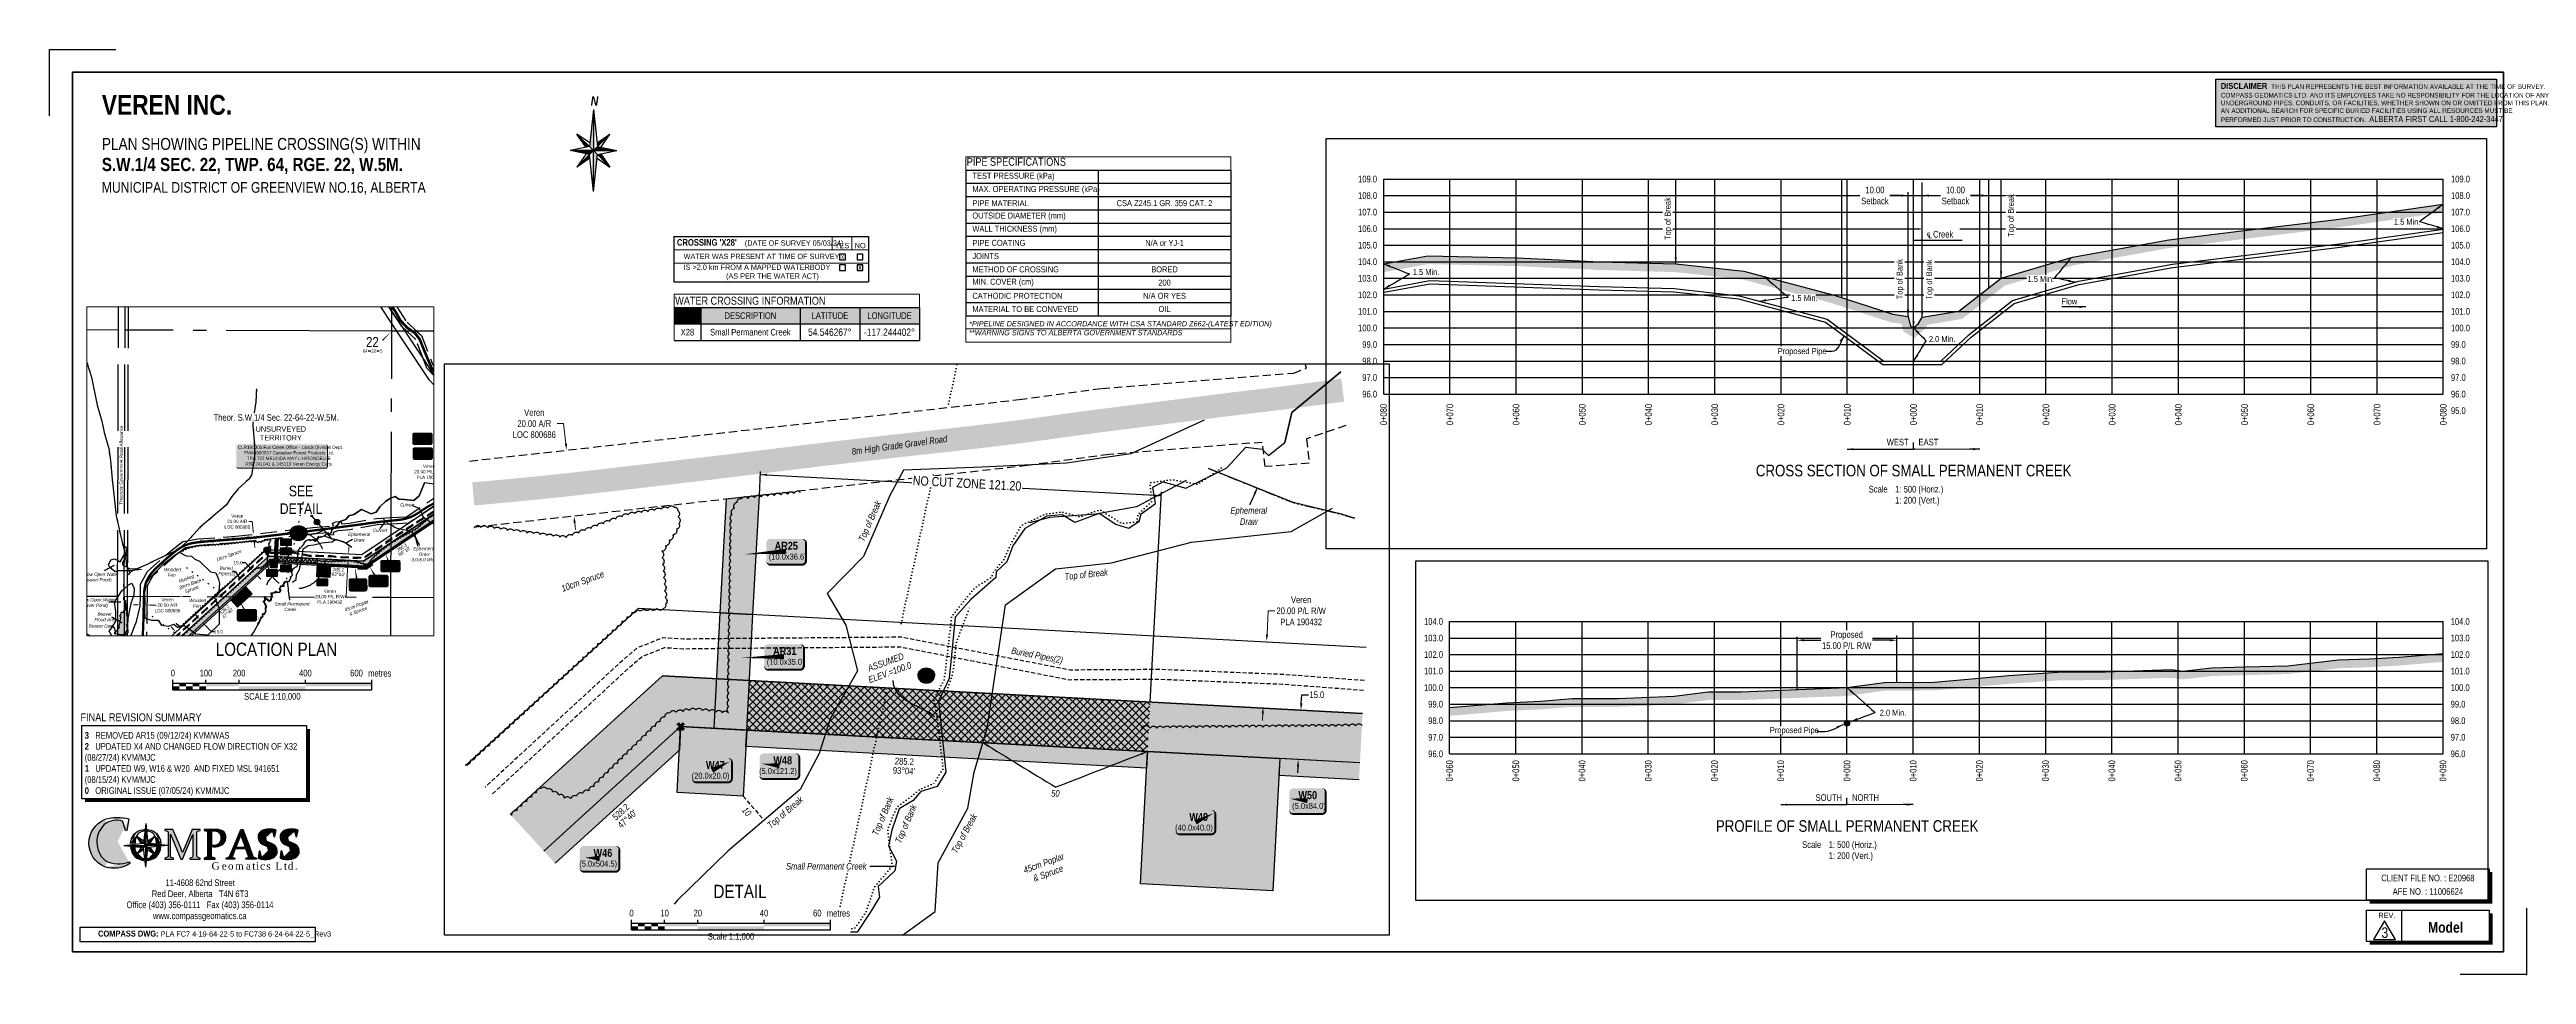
# Paper-space layout 'XING 13' of a CAD drawing. Extents: x -4980 to -1242, y 0 to 1397.
# The model-space entities are those that its viewports show. They can reach past a viewport. Long polylines and large blocks are cut down to what shows.
import ezdxf
from ezdxf.enums import TextEntityAlignment as Align

# ---------------------------------------------------------------- set-up
doc = ezdxf.new("R2010")
doc.units = 0
doc.header["$LTSCALE"] = 5
doc.header["$PDSIZE"] = 0.5
for name, pattern in [('0', [1, 1, 0]), ('DASHED', [19.05, 12.7, -6.35]), ('foc-ACCESSROAD', [3.75, 2.5, -1.25]), ('foc-QUARTERLINE', [33, 25, -3, 2, -3]), ('foc-TIELINE', [1.875, 1.25, -0.625]), ('foc-TOPO', [1, 0.2, -0.8]), ('foc-TOPO-ephemeral', [6.25, 3.125, -0.625, 0.625, -0.625, 0.625, -0.625]), ('foc-UNSURVEYED', [12.5, 10, -2.5]), ('foc-WHEELTRACKS', [2, 0.4, -1.6]), ('UG_PIPE', [1.875, 1.25, -0.625])]:
    doc.linetypes.add(name, pattern=pattern)
doc.layers.get('Defpoints').update_dxf_attribs({"color": 9})
for name, color, linetype in [('10', 1, 'Continuous'), ('9', 3, 'Continuous'), ('AS-PIPE-UG', 44, 'UG_PIPE'), ('AS-PIPE-UG-T', 44, 'Continuous'), ('AS-ROADS', 254, 'Continuous'), ('AS-UNDERLAY-H', 141, 'Continuous'), ('C-AR', 13, 'foc-ACCESSROAD'), ('C-RW', 13, 'Continuous'), ('C-SYMBOL', 7, 'Continuous'), ('CG-BORDER', 2, 'Continuous'), ('CG-LOGO', 7, 'Continuous'), ('CG-NORTH', 7, 'Continuous'), ('CG-NOTES', 7, 'Continuous'), ('DETAIL-T', 7, 'Continuous'), ('L-2', 7, 'Continuous'), ('L-BD', 7, 'Continuous'), ('L-BD1', 253, 'Continuous'), ('L-DETAIL-T', 3, 'Continuous'), ('L-MON', 1, 'Continuous'), ('L-ROAD-T', 7, 'Continuous'), ('L-SECLBL', 7, 'Continuous'), ('L-SECQ', 8, 'foc-QUARTERLINE'), ('L-UNS-T', 3, 'Continuous'), ('L-USEC', 7, 'foc-UNSURVEYED'), ('P-CROSSINGS', 250, 'Continuous'), ('P-CROSSINGS-GRID', 8, 'Continuous'), ('P-CROSSINGS-GROUND', 48, 'foc-TOPO'), ('P-CROSSINGS-LINE', 3, 'Continuous'), ('P-ELEVATION', 7, 'Continuous'), ('P-PROPOSED', 10, 'Continuous'), ('P-PROPOSED-H', 21, 'Continuous'), ('P-TEMP-BLOCKS', 250, 'Continuous'), ('P-TEMP-BLUE-BORE-H', 131, 'Continuous'), ('P-TEMP-H', 41, 'Continuous'), ('P-TEMP-NO CUT-H', 104, 'Continuous'), ('P-TEMP-NO CUT-T', 143, 'Continuous'), ('P-TEMP_ACCESS ROAD', 46, 'Continuous'), ('P-TEMP_LOG DECK', 46, 'Continuous'), ('P-TEMP_WORKSPACE', 46, 'Continuous'), ('P-TXT', 4, 'Continuous'), ('P-WORKAREA', 113, 'Continuous'), ('P-WORKAREA-H', 111, 'Continuous'), ('S-T7', 7, 'Continuous'), ('T-BUSH', 110, '0'), ('T-BUSH-T', 110, 'Continuous'), ('T-CREEK', 160, 'Continuous'), ('T-DRAW', 143, 'foc-TOPO-ephemeral'), ('T-LOW-AREA', 48, 'foc-TOPO'), ('T-SLOPE', 48, 'Continuous'), ('T-TIE', 201, 'foc-TIELINE'), ('T-VEGETATION-CHANGE', 104, 'foc-TOPO'), ('T-WATER', 160, 'Continuous'), ('T-WATER-H', 133, 'Continuous'), ('T-WATER-P3', 160, 'foc-WHEELTRACKS'), ('T-WATER-T', 170, 'Continuous'), ('WETLAND', 143, 'Continuous'), ('WETLAND-T', 146, 'Continuous')]:
    doc.layers.add(name, color=color, linetype=linetype)
for name, color, linetype, lineweight in [('AS-GENERAL', 48, 'Continuous', 18), ('C-AR-T', 13, 'Continuous', 9), ('T-TEXT', 48, 'Continuous', 18), ('T-TIE-T', 201, 'Continuous', 18)]:
    doc.layers.add(name, color=color, linetype=linetype, lineweight=lineweight)
doc.styles.add('0', font='ARIALN.TTF')
doc.styles.add('140', font='ARIALN.TTF', dxfattribs={"height": 15})
doc.styles.add('175L', font='ARIALN.TTF', dxfattribs={"height": 20})
doc.styles.add('80', font='ARIALN.TTF', dxfattribs={"height": 10})
doc.styles.add('80CG', font='ARIALN.TTF', dxfattribs={"height": 10})
doc.styles.add('80L', font='ARIALN.TTF', dxfattribs={"height": 10})
doc.styles.add('80LS', font='ARIALNI.TTF', dxfattribs={"height": 10})
doc.styles.add('BOLD', font='ARIALNB.TTF')
doc.styles.add('Crossing', font='ARIALN.TTF', dxfattribs={"height": 10})
doc.styles.add('foc-LtypeFont', font='ARIALN.TTF', dxfattribs={"height": 7.35})
doc.styles.add('MtXpl_Arial_Narrow', font='ARIALNI.TTF')
doc.styles.add('SIMPLEX', font='ARIALN.TTF')
doc.styles.get("Standard").update_dxf_attribs({"font": 'ARIALN.TTF'})
doc.linetypes.add('foc-TOPO-flowdirection-NOLINE', pattern='A,0,[">",foc-LtypeFont,S=0.3,R=0,X=0,Y=-0.945],-20,[">",foc-LtypeFont,S=0.3,R=0,X=0,Y=-0.945],0', length=20)
doc.dimstyles.new('Compass 5 000', dxfattribs={"dimscale": 5, "dimtxt": 9, "dimasz": 2, "dimexe": 0.2, "dimexo": 0.0625, "dimgap": 0.5, "dimtad": 0, "dimtih": 1, "dimtoh": 1, "dimzin": 0, "dimdsep": 46, "dimtxsty": '80CG', "dimcen": 0.1, "dimse1": 1, "dimse2": 1, "dimclrd": 256, "dimclrt": 256, "dimaunit": 1, "dimadec": 4, "dimazin": 0, "dimtfac": 0.06, "dimtofl": 0, "dimtmove": 0, "dimatfit": 1, "dimfxl": 0.2, "dimtolj": 1, "dimtzin": 0, "dimlwd": -1, "dimarcsym": 0})

psp = doc.layouts.new('XING 13')

# ---------------------------------------------------------------- texts
at = {"insert": (-4900.9, 1328.4), "char_height": 9, "attachment_point": 1, "style": '80L'}
psp.add_mtext_dynamic_manual_height_columns('{\\fArial Narrow|b1|i0|c0|p34;\\H3.3333x;\\C14;VEREN INC.\\P}\\P{\\H2x;PLAN SHOWING PIPELINE CROSSING(S) WITHIN\\P\\fArial Narrow|b1|i0|c0|p34;\\H1.11109x;S.W.1/4 SEC. 22, TWP. 64, RGE. 22, W.5M.}\\P{\\H0.22222x; \\P\\H8.0001x;MUNICIPAL DISTRICT OF GREENVIEW NO.16, ALBERTA}', width=732.59, gutter_width=45, heights=[0], dxfattribs=at)
at = {"layer": 'CG-NOTES', "insert": (-3749.1, 465.7), "char_height": 10, "attachment_point": 1, "rotation": 20, "style": '80L'}
psp.add_mtext_dynamic_manual_height_columns('\\pi3.23254;{\\fArial Narrow|b0|i1|c0|p34;ASSUMED\\P\\pi-2.18356;ELEV.=100.0}', width=63.027, gutter_width=45, heights=[0], dxfattribs=at)
at = {"layer": 'CG-NOTES', "insert": (-4926.7, 269.8), "char_height": 10, "attachment_point": 7, "style": '80'}
psp.add_mtext_dynamic_manual_height_columns('{\\fArial Narrow|b1|i0|c0|p34;\\C14;3   }REMOVED AR15 (09/12/24) KVM/WAS {\\fArial Narrow|b1|i0|c0|p34;\\C14;\\P2   }UPDATED X4 AND CHANGED FLOW DIRECTION OF X32 (08/27/24) KVM/MJC {\\fArial Narrow|b1|i0|c0|p34;\\C14;\\P1   }UPDATED W9, W16 & W20  AND FIXED MSL 941651 (08/15/24) KVM/MJC{\\fArial Narrow|b1|i0|c0|p34;\\C14; \\P0}   ORIGINAL ISSUE (07/05/24) KVM/MJC ', width=331.161, gutter_width=45, heights=[0], dxfattribs=at)
at = {"layer": 'CG-NOTES', "attachment_point": 1, "style": '80'}
for s, insert, char_height, width in [('\\pi77.33221;11-4608 62nd Street\\P\\pi56.72512;Red Deer, Alberta   T4N 6T3\\P\\pi18.6726;Office (403) 356-0111   Fax (403) 356-0114\\P\\pi58.50547;www.compassgeomatics.ca', (-4882.2, 143.6), 10, 257.83), ('\\pi25.12575;{\\fArial Narrow|b1|i0|c0|p34;\\H1.125x;\\C14;COMPASS DWG:} PLA FC7 4-19-64-22-5 to FC738 6-24-64-22-5_Rev3', (-4931.7, 66.3), 8, 350.451)]:
    psp.add_mtext(s, dxfattribs=dict(at, insert=insert, char_height=char_height, width=width))
at = {"layer": 'DETAIL-T', "color": 3, "char_height": 20, "style": '80CG'}
for s, insert, width, attachment_point in [('\\pi76.63853;LOCATION PLAN', (-4805.6, 501.2), 333.059, 1), (' DETAIL', (-3940.9, 125.5), 223.858, 5)]:
    psp.add_mtext(s, dxfattribs=dict(at, insert=insert, width=width, attachment_point=attachment_point))

msp = doc.modelspace()

# ---------------------------------------------------------------- texts
at = {"style": '80'}
for s, p in [('0+060', (503786.817, 6033671.9)), ('0+050', (503886.765, 6033671.9)), ('0+040', (503986.712, 6033671.9)), ('0+030', (504086.659, 6033671.9)), ('0+020', (504186.606, 6033671.9)), ('0+010', (504286.553, 6033671.9)), ('0+000', (504386.5, 6033671.9)), ('0+010', (504486.447, 6033671.9)), ('0+020', (504586.395, 6033671.9)), ('0+030', (504686.342, 6033671.9)), ('0+040', (504786.289, 6033671.9)), ('0+050', (504886.236, 6033671.9)), ('0+060', (504986.183, 6033671.9)), ('0+070', (505086.13, 6033671.9)), ('0+080', (505186.077, 6033671.9)), ('0+090', (505286.025, 6033671.9)), ('0+080', (505784.956, 6033596.348)), ('0+070', (505884.903, 6033596.348)), ('0+060', (505984.851, 6033596.348)), ('0+050', (506084.798, 6033596.348)), ('0+040', (506184.745, 6033596.348)), ('0+030', (506284.692, 6033596.348)), ('0+020', (506384.639, 6033596.348)), ('0+010', (506484.586, 6033596.348)), ('0+000', (506584.533, 6033596.348)), ('0+010', (506684.481, 6033596.348)), ('0+020', (506784.428, 6033596.348)), ('0+030', (506884.375, 6033596.348)), ('0+040', (506984.322, 6033596.348)), ('0+050', (507084.269, 6033596.348)), ('0+060', (507184.216, 6033596.348)), ('0+070', (507284.163, 6033596.348)), ('0+080', (507384.111, 6033596.348))]:
    msp.add_text(s, height=9.9947, rotation=90, dxfattribs=at).set_placement(p, align=Align.MIDDLE_RIGHT)
at = {"char_height": 8.9952, "attachment_point": 1, "style": '80L'}
for width, insert in [(45.31074, (504436.024, 6033748.004)), (35.88741, (506607.845, 6033698.759))]:
    msp.add_mtext_dynamic_manual_height_columns('2.0 Min.', width=width, gutter_width=45, heights=[0], dxfattribs=dict(at, insert=insert))
at = {"layer": 'AS-PIPE-UG-T', "insert": (483952.405, 6044310.704), "char_height": 9.9948, "attachment_point": 1, "style": '80L'}
msp.add_mtext_dynamic_manual_height_columns('\\pi5.39988;{\\fArial Narrow|b0|i1|c0|p34;Buried \\P\\pi1.26833;Pipes(2)}', width=43.95439, gutter_width=50, heights=[0], dxfattribs=at)
at = {"layer": 'AS-PIPE-UG-T', "insert": (476265.745, 6043358.899), "char_height": 9.9948, "attachment_point": 1, "rotation": 348.975981, "style": '80L'}
msp.add_mtext_dynamic_manual_height_columns('\\pi0.31954;{\\fArial Narrow|b0|i1|c0|p34;Buried Pipes(2)}', width=78.3885, gutter_width=50, heights=[0], dxfattribs=at)
at = {"layer": 'DETAIL-T', "char_height": 9.99471, "attachment_point": 1, "style": '80L'}
for insert in [(504318.967, 6033549.356), (506517.001, 6033472.571)]:
    msp.add_mtext_dynamic_manual_height_columns('Scale^I1: 500 (Horiz.)\\P^I1: 200 (Vert.)', width=217.1051, gutter_width=45, heights=[0], dxfattribs=dict(at, insert=insert))
at = {"layer": 'L-BD1', "style": '80L'}
for s, rotation, p in [('280.3', 33.8191, (484507.053, 6044368.011)), ("56°10'", 33.8191, (484514.98, 6044356.178)), ("93°04'", 356.9307, (484315.12, 6044286.893)), ('285.2', 356.9307, (484315.883, 6044301.115)), ('528.2', 42.334, (483972.201, 6044179.857)), ("47°40'", 42.334, (483981.793, 6044169.329)), ("93°04'", 356.9307, (476102.644, 6043172.043)), ('285.2', 356.9307, (476103.406, 6043186.265)), ('528.2', 42.334, (475675.489, 6043109.988)), ("47°40'", 42.334, (475685.08, 6043099.459))]:
    msp.add_text(s, height=9.9947, rotation=rotation, dxfattribs=at).set_placement(p, align=Align.MIDDLE)
at = {"layer": 'L-DETAIL-T', "char_height": 17.49075, "attachment_point": 2, "rotation": 0, "style": '140'}
for s, insert, width in [('PROFILE OF SMALL PERMANENT CREEK', (504386.868, 6033581.213), 396.48476), ('CROSS SECTION OF SMALL PERMANENT CREEK', (506584.901, 6033504.428), 476.61292)]:
    msp.add_mtext(s, dxfattribs=dict(at, insert=insert, width=width))
at = {"layer": 'L-ROAD-T', "style": '80L'}
msp.add_text('Theoretic Government Road Allowance', height=10, rotation=89.737655, dxfattribs=at).set_placement((483660.169, 6044616.628), align=Align.MIDDLE_CENTER)
at = {"layer": 'L-UNS-T', "color": 3, "insert": (484142.318, 6044712.362), "char_height": 16, "attachment_point": 5, "style": '80L'}
msp.add_mtext_dynamic_manual_height_columns('UNSURVEYED TERRITORY', width=126.41479, gutter_width=47.5, heights=[0], dxfattribs=at)
at = {"layer": 'S-T7', "style": '80'}
for s, p in [('109.0', (505775.049, 6033935.967)), ('104.0', (503776.91, 6033881.386)), ('108.0', (505775.049, 6033910.98)), ('107.0', (505775.049, 6033885.993)), ('103.0', (503776.91, 6033856.399)), ('106.0', (505775.049, 6033861.006)), ('102.0', (503776.91, 6033831.412)), ('101.0', (503776.91, 6033806.425)), ('105.0', (505775.049, 6033836.019)), ('104.0', (505775.049, 6033811.033)), ('100.0', (503776.91, 6033781.439)), ('103.0', (505775.049, 6033786.046)), ('99.0', (503776.91, 6033756.452)), ('102.0', (505775.049, 6033761.059)), ('101.0', (505775.049, 6033736.072)), ('98.0', (503776.91, 6033731.465)), ('97.0', (503776.91, 6033706.478)), ('100.0', (505775.049, 6033711.085)), ('96.0', (503776.91, 6033681.492)), ('99.0', (505775.049, 6033686.099)), ('98.0', (505775.049, 6033661.112)), ('97.0', (505775.049, 6033636.125)), ('96.0', (505775.049, 6033611.138))]:
    msp.add_text(s, height=9.9947, dxfattribs=at).set_placement(p, align=Align.MIDDLE_RIGHT)
for s, p in [('109.0', (507395.722, 6033935.967)), ('104.0', (505297.636, 6033881.386)), ('108.0', (507395.722, 6033910.98)), ('107.0', (507395.722, 6033885.993)), ('103.0', (505297.636, 6033856.399)), ('106.0', (507395.722, 6033861.006)), ('102.0', (505297.636, 6033831.412)), ('101.0', (505297.636, 6033806.425)), ('105.0', (507395.722, 6033836.019)), ('104.0', (507395.722, 6033811.033)), ('100.0', (505297.636, 6033781.439)), ('103.0', (507395.722, 6033786.046)), ('99.0', (505297.636, 6033756.452)), ('102.0', (507395.722, 6033761.059)), ('101.0', (507395.722, 6033736.072)), ('98.0', (505297.636, 6033731.465)), ('97.0', (505297.636, 6033706.478)), ('100.0', (507395.722, 6033711.085)), ('96.0', (505297.636, 6033681.492)), ('99.0', (507395.722, 6033686.099)), ('98.0', (507395.722, 6033661.112)), ('97.0', (507395.722, 6033636.125)), ('96.0', (507395.722, 6033611.138)), ('95.0', (507395.722, 6033586.152))]:
    msp.add_text(s, height=9.9947, dxfattribs=at).set_placement(p, align=Align.MIDDLE_LEFT)
at = {"layer": 'T-BUSH-T', "char_height": 9.98955, "attachment_point": 1, "rotation": 20, "style": '80LS'}
for s, width, insert in [('\\pi10.6614;10cm Spruce', 86.76595, (483935.84, 6044331.761)), ('\\pi10.6614;10cm Spruce', 86.76595, (475574.492, 6043448.024)), ('\\pi0.34673;45cm Poplar \\P\\pi9.76049;& Spruce', 65.4075, (476281.592, 6043026.287))]:
    msp.add_mtext_dynamic_manual_height_columns(s, width=width, gutter_width=50, heights=[0], dxfattribs=dict(at, insert=insert))
at = {"layer": 'T-TEXT', "attachment_point": 1}
for s, width, insert, char_height, style in [('Culvert', 79.48663, (484501.768, 6044501.746), 9.9948, '80LS'), ('Culvert', 36.82593, (484419.5, 6044424.689), 9.9948, '80LS'), ('\\pi0.31562;{\\fArial Narrow|b0|i1|c0|p34;Beaver Dam}', 63.57228, (483561.851, 6044135.907), 9.99475, '80L')]:
    msp.add_mtext_dynamic_manual_height_columns(s, width=width, gutter_width=50, heights=[0], dxfattribs=dict(at, insert=insert, char_height=char_height, style=style))
for s, width, gutter_width, insert, char_height, rotation, style in [('8m High Grade Gravel Road', 145.8379, 50, (483896.328, 6044390.741), 9.99475, 4.455506, '80LS'), ('\\pi0.32643;{\\fArial Narrow|b0|i1|c0|p34;Muskeg}', 40.18901, 50, (483832.633, 6044270.388), 10, 20, '80L'), ('8m High Grade Gravel Road', 145.8379, 50, (476023.428, 6043659.127), 9.99475, 7.724423, '80LS'), ('\\pi0.77994;Top of Break', 66.30055, 250.002, (476033.272, 6043520.389), 9.99471, 66.555189, '80LS'), ('\\pi0.77994;Top of Break', 66.30055, 250.002, (476343.833, 6043469.988), 9.99471, 6.286183, '80LS'), ('\\pi0.77994;Top of Break', 66.30055, 250.002, (475894.591, 6043091.307), 9.99471, 40.551085, '80LS'), ('\\pi0.77894;Top of Bank', 62.48745, 250.002, (476053.729, 6043076.51), 9.99471, 66.710075, '80LS'), ('\\pi0.77894;Top of Bank', 62.48745, 250.002, (476088.516, 6043064.982), 9.99471, 66.710075, '80LS'), ('\\pi0.77994;Top of Break', 66.30055, 250.002, (476173.328, 6043050.376), 9.99471, 61.546925, '80LS')]:
    msp.add_mtext_dynamic_manual_height_columns(s, width=width, gutter_width=gutter_width, heights=[0], dxfattribs=dict(at, insert=insert, char_height=char_height, rotation=rotation, style=style))
at = {"layer": 'T-TIE-T', "insert": (476324.496, 6043142.924), "char_height": 9.99471, "attachment_point": 1, "style": '80LS'}
msp.add_mtext_dynamic_manual_height_columns('\\pi0.48975;50', width=13.02633, gutter_width=250.002, heights=[0], dxfattribs=at)
at = {"layer": 'T-TIE-T', "insert": (475864.55, 6043119.205), "char_height": 9.99471, "attachment_point": 1, "rotation": 310.551085, "style": '80LS'}
msp.add_mtext_dynamic_manual_height_columns('\\pi0.85445;10', width=12.8558, gutter_width=250.002, heights=[0], dxfattribs=at)
at = {"layer": 'T-WATER-T', "style": '80LS'}
msp.add_text('Small Permanent', height=9.99475, dxfattribs=at).set_placement((484123.552, 6044192.672))
at = {"layer": 'T-WATER-T', "insert": (483579.276, 6044171.85), "char_height": 9.99475, "attachment_point": 1, "style": '80L'}
msp.add_mtext_dynamic_manual_height_columns('\\pi9.57204;{\\fArial Narrow|b0|i1|c0|p34;Beaver\\P\\pi0.34087;Flood Area}', width=55.91877, gutter_width=50, heights=[0], dxfattribs=at)
at = {"layer": 'WETLAND-T', "insert": (483525.978, 6044292.003), "char_height": 9.9948, "attachment_point": 1, "style": '80L'}
msp.add_mtext_dynamic_manual_height_columns('\\pi0.51132;{\\fArial Narrow|b0|i1|c0|p34;Shallow Open Water\\P\\pi17.01023;(Beaver Pond)}', width=106.21344, gutter_width=50, heights=[0], dxfattribs=at)

# ---------------------------------------------------------------- blocks, each defined once
blk = doc.blocks.new('cg-north')
at = {"linetype": 'Continuous'}
for points in [[(-0.3, 62), (-6.2, 6), (-0.3, 0.1)], [(-0.3, 0.1), (-35.5, 0.1), (-6.2, -5.8)], [(-25.2, 25), (-11.6, 4.9), (-6.2, 6)], [(5.6, 6), (-0.3, 0.1), (34.9, 0.1)], [(5.6, -5.8), (-0.3, 0.1), (-0.3, -61.7)], [(24.6, 25), (5, 11.8), (5.6, 6)], [(-5.6, -11.5), (-6.2, -5.8), (-25.2, -24.8)], [(11, -4.7), (5.6, -5.8), (24.6, -24.8)]]:
    blk.add_hatch(color=14, dxfattribs=at).paths.add_polyline_path(points)
at = {"color": 14, "linetype": 'Continuous'}
for p, q in [((-0.3, 62), (-6.2, 6)), ((-0.3, 62), (-0.3, 0.1)), ((-0.3, 62), (5.6, 6)), ((-6.2, 6), (-35.5, 0.1)), ((-0.3, 0.1), (-35.5, 0.1)), ((-6.2, -5.8), (-35.5, 0.1)), ((-0.3, 0.1), (-25.2, 25)), ((-11.6, 4.9), (-25.2, 25)), ((-5.6, 11.8), (-25.2, 25)), ((-0.3, 0.1), (-25.2, -24.8)), ((-0.3, 0.1), (24.6, 25)), ((-0.3, 0.1), (24.6, -24.8)), ((-0.3, -61.7), (-0.3, 0.1)), ((-0.3, 0.1), (34.9, 0.1)), ((5, 11.8), (24.6, 25)), ((5.6, 6), (34.9, 0.1)), ((5.6, -5.8), (34.9, 0.1)), ((11, 4.9), (24.6, 25)), ((-11.6, -4.7), (-25.2, -24.8)), ((-5.6, -11.5), (-25.2, -24.8)), ((-0.3, -61.7), (-6.2, -5.8)), ((-0.3, -61.7), (5.6, -5.8)), ((5, -11.5), (24.6, -24.8)), ((10.9, -4.5), (11, -4.7)), ((11, -4.7), (24.6, -24.8))]:
    blk.add_line(p, q, dxfattribs=at)
at = {"color": 14, "linetype": 'Continuous', "insert": (-10.2, 82), "char_height": 14, "width": 22.782, "attachment_point": 1, "style": '80CG'}
blk.add_mtext('\\pi5.63716;{\\fArial Narrow|b1|i1|c0|p34;N}', dxfattribs=at)
blk = doc.blocks.new('c_logo')
h = blk.add_hatch(color=256)
edge = h.paths.add_edge_path()
edge.add_arc((-141.8, -18.9), 63, 74.1661, 107.5113, ccw=False)
edge.add_line((-124.6, 41.7), (-127.8, 24.4))
edge.add_line((-127.8, 24.4), (-129.9, 24.3))
edge.add_line((-129.9, 24.3), (-133.7, 38))
edge.add_arc((-143.5, 10.5), 29.1, 70.3832, 129.1598)
edge.add_arc((-136.2, 6.6), 36.9, 134.0613, 228.3206)
edge.add_arc((-139.8, 16.8), 43.2, 241.0325, 291.7344)
edge.add_line((-123.8, -23.3), (-123.3, -25.7))
edge.add_arc((-147.3, 10.4), 43.4, 251.5179, 303.5841, ccw=False)
edge.add_arc((-146.1, 5.2), 38.8, 112.1026, 247.4698, ccw=False)
at = {"linetype": 'Continuous'}
for points in [[(-99.4, 1.7), (-132.4, 1.7), (-102.5, -1.4)], [(-112.7, 15), (-105.6, 4.5), (-102.5, 4.9)], [(-99.4, 34.7), (-102.5, 4.9), (-99.4, 1.7)], [(-96.3, 4.9), (-99.4, 1.7), (-66.4, 1.7)], [(-96.3, -1.4), (-99.4, 1.7), (-99.4, -31.3)], [(-86.1, 15), (-96.6, 7.9), (-96.3, 4.9)], [(-102.2, -4.5), (-102.5, -1.4), (-112.7, -11.6)], [(-93.2, -1.1), (-96.3, -1.4), (-86.1, -11.6)]]:
    blk.add_hatch(color=14, dxfattribs=at).paths.add_polyline_path(points)
h = blk.add_hatch(color=256)
edge = h.paths.add_edge_path()
edge.add_arc((-89, 1.8), 33.4, 166.6682, 175.6601, ccw=False)
edge.add_arc((-102.3, 5.6), 19.6, 121.6531, 168.6953, ccw=False)
edge.add_arc((-99.6, 0.9), 25, 95.0736, 121.1383, ccw=False)
edge.add_line((-101.8, 25.8), (-102.1, 23.3))
edge.add_arc((-99.9, 6.4), 17.1, 97.444, 127.0912)
edge.add_arc((-98.7, 8.4), 16.4, 134.7148, 171.0442)
edge.add_arc((-73.8, 3.2), 41.8, 169.3159, 177.5034)
edge.add_line((-115.5, 5), (-122.3, 4.3))
h = blk.add_hatch(color=256)
edge = h.paths.add_edge_path()
edge.add_arc((-99.1, 0.9), 25, 58.8617, 85.0803, ccw=False)
edge.add_arc((-96.4, 5.6), 19.6, 11.3047, 58.3469, ccw=False)
edge.add_arc((-109.7, 1.8), 33.4, 4.3278, 13.3318, ccw=False)
edge.add_line((-76.4, 4.3), (-83.2, 5))
edge.add_arc((-124.9, 3.2), 41.8, 2.487, 10.6841)
edge.add_arc((-100.1, 8.4), 16.4, 8.9558, 45.2852)
edge.add_arc((-98.8, 6.4), 17.1, 52.9088, 82.7833)
edge.add_line((-96.7, 23.3), (-97, 25.8))
h = blk.add_hatch(color=256)
edge = h.paths.add_edge_path()
edge.add_line((-48.6, 2.5), (-58.3, 25.6))
edge.add_line((-58.3, 25.6), (-70.6, 25.6))
edge.add_line((-70.6, 25.6), (-70.6, 24.2))
edge.add_line((-70.6, 24.2), (-66.8, 23))
edge.add_arc((-67.2, 21.6), 1.5, 0, 72.6157, ccw=False)
edge.add_line((-65.7, 21.6), (-65.7, 2.5))
edge.add_line((-65.7, 2.5), (-65.7, -14.9))
edge.add_arc((-67.2, -14.9), 1.5, -73.424, 0, ccw=False)
edge.add_line((-66.8, -16.3), (-70.5, -17.4))
edge.add_line((-70.5, -17.4), (-70.5, -18.9))
edge.add_line((-70.5, -18.9), (-57.6, -18.9))
edge.add_line((-57.6, -18.9), (-57.6, -17.5))
edge.add_line((-57.6, -17.5), (-61.1, -16.4))
edge.add_arc((-60.6, -15), 1.5, 180, 252.4646, ccw=False)
edge.add_line((-62.1, -15), (-62.1, 2.5))
edge.add_line((-62.1, 2.5), (-62.1, 18.4))
edge.add_line((-62.1, 18.4), (-46.4, -18.9))
edge.add_line((-46.4, -18.9), (-44.1, -18.9))
edge.add_line((-44.1, -18.9), (-35, 2.5))
edge.add_line((-35, 2.5), (-28.3, 18.3))
edge.add_line((-28.3, 18.3), (-28.3, 2.5))
edge.add_line((-28.3, 2.5), (-28.3, -15))
edge.add_arc((-29.8, -15), 1.5, -73.424, 0, ccw=False)
edge.add_line((-29.4, -16.4), (-32.7, -17.4))
edge.add_line((-32.7, -17.4), (-32.7, -18.9))
edge.add_line((-32.7, -18.9), (-17.3, -18.9))
edge.add_line((-17.3, -18.9), (-17.3, -17.5))
edge.add_line((-17.3, -17.5), (-21, -16.3))
edge.add_arc((-20.5, -14.9), 1.5, 180, 252.4646, ccw=False)
edge.add_line((-22, -14.9), (-22, 2.5))
edge.add_line((-22, 2.5), (-22, 21.7))
edge.add_arc((-20.5, 21.7), 1.5, 107.3843, 180, ccw=False)
edge.add_line((-21, 23.1), (-17.4, 24.2))
edge.add_line((-17.4, 24.2), (-17.4, 25.6))
edge.add_line((-17.4, 25.6), (-29.1, 25.6))
edge.add_line((-29.1, 25.6), (-38.8, 2.5))
edge.add_line((-38.8, 2.5), (-43.7, -9.1))
edge.add_line((-43.7, -9.1), (-48.6, 2.5))
h = blk.add_hatch(color=256)
h.paths.add_polyline_path([(7.6, 25.6), (-11.1, 25.6), (-11.1, 24.2), (-7.3, 23, -0.326805), (-6.3, 21.6), (-6.3, -14.9, -0.331803), (-7.4, -16.3), (-11.1, -17.4), (-11.1, -18.9), (5.3, -18.9), (5.3, -17.5), (1, -16.2, -0.327162), (0, -14.7), (0, 0, 0.135693), (12.6, 1, 0.518306), (18.8, 21.8, 0.201798)])
h.paths.add_polyline_path([(0, 22.9, -0.05909), (7.3, 22.8, -0.236459), (13.3, 18.7, -0.297964), (11.9, 5.1, -0.269959), (0.5, 2.5, -0.011455), (0, 2.6)], flags=16)
h = blk.add_hatch(color=256)
h.paths.add_polyline_path([(47.4, 26.1), (44.1, 25.8), (34.4, 2.5), (27.1, -15, -0.225541), (25.7, -16.2), (21.8, -17.4), (21.8, -18.9), (34.7, -18.9), (35.3, -18.9), (35.3, -17.5), (32.4, -16.6, -0.43446), (31.4, -14.6), (35.8, -3.6), (51.8, -3.6), (55.7, -14.5, -0.430441), (54.7, -16.5), (51.5, -17.4), (51.5, -18.9), (67.8, -18.9), (67.8, -17.5), (63.9, -16.3, -0.232291), (62.4, -14.9), (56.1, 2.5)])
h.paths.add_polyline_path([(44.1, 17.7), (49.6, 2.5), (50.9, -1.1), (36.8, -1.1), (38.2, 2.5)], flags=16)
h = blk.add_hatch(color=256)
edge = h.paths.add_edge_path()
edge.add_arc((103.3, 50.8), 54.1, 243.1997, 248.1345)
edge.add_arc((69.9, -30.2), 33.5, 55.7647, 66.7239, ccw=False)
edge.add_arc((84.5, -9), 7.7, -65.6478, 57.1428, ccw=False)
edge.add_arc((81.8, 0.7), 17.7, 248.3428, 289.4425, ccw=False)
edge.add_line((75.3, -15.8), (73.1, -6.7))
edge.add_line((73.1, -6.7), (71.7, -6.9))
edge.add_line((71.7, -6.9), (70.1, -17.8))
edge.add_arc((81.2, 14.2), 33.9, 250.8905, 281.4155)
edge.add_arc((84.6, -3.1), 16.2, 281.7683, 321.9948)
edge.add_arc((87.3, -7), 11.8, 328.8789, 398.35)
edge.add_arc((79.7, -17.6), 24.7, 46.7096, 54.4302)
edge.add_arc((79.7, -17.6), 24.7, 54.4302, 70.3091)
edge.add_arc((139.4, 119.6), 125, 243.6166, 245.7228, ccw=False)
edge.add_arc((89.5, 20.6), 14.2, 223.2297, 246.3738, ccw=False)
edge.add_arc((84.7, 16.1), 7.62, 121.2723, 223.353, ccw=False)
edge.add_arc((86.6, 7.5), 16.2, 69.6826, 111.1397, ccw=False)
edge.add_line((92.2, 22.7), (94.3, 14.7))
edge.add_line((94.3, 14.7), (95.6, 14.9))
edge.add_line((95.6, 14.9), (97.6, 24.9))
edge.add_arc((87.2, -14.4), 40.7, 75.2956, 91.6843)
edge.add_arc((86, 5.6), 20.7, 89.7518, 117.221)
edge.add_arc((80.5, 14.4), 10.4, 112.8657, 186.9967)
edge.add_arc((81.9, 14.2), 11.8, 185.0082, 240.0685)
edge.add_arc((103.3, 50.8), 54.1, 239.829, 243.1997)
h = blk.add_hatch(color=256)
edge = h.paths.add_edge_path()
edge.add_arc((136.5, 50.8), 54.1, 243.1997, 248.1345)
edge.add_arc((103.1, -30.2), 33.5, 55.7647, 66.7239, ccw=False)
edge.add_arc((117.7, -9), 7.7, -65.6478, 57.1428, ccw=False)
edge.add_arc((115, 0.7), 17.7, 248.3428, 289.4425, ccw=False)
edge.add_line((108.5, -15.8), (106.3, -6.7))
edge.add_line((106.3, -6.7), (104.8, -6.9))
edge.add_line((104.8, -6.9), (103.3, -17.8))
edge.add_arc((114.4, 14.2), 33.9, 250.8905, 281.4155)
edge.add_arc((117.8, -3.1), 16.2, 281.7683, 321.9948)
edge.add_arc((120.5, -7), 11.8, 328.8789, 398.35)
edge.add_arc((112.8, -17.6), 24.7, 46.7096, 54.4302)
edge.add_arc((112.8, -17.6), 24.7, 54.4302, 70.3091)
edge.add_arc((172.5, 119.6), 125, 243.6166, 245.7228, ccw=False)
edge.add_arc((122.7, 20.6), 14.2, 223.2297, 246.3738, ccw=False)
edge.add_arc((117.9, 16.1), 7.62, 121.2723, 223.353, ccw=False)
edge.add_arc((119.8, 7.5), 16.2, 69.6826, 111.1397, ccw=False)
edge.add_line((125.4, 22.7), (127.5, 14.7))
edge.add_line((127.5, 14.7), (128.8, 14.9))
edge.add_line((128.8, 14.9), (130.8, 24.9))
edge.add_arc((120.4, -14.4), 40.7, 75.2956, 91.6843)
edge.add_arc((119.2, 5.6), 20.7, 89.7518, 117.221)
edge.add_arc((113.7, 14.4), 10.4, 112.8657, 186.9967)
edge.add_arc((115.1, 14.2), 11.8, 185.0082, 240.0685)
edge.add_arc((136.5, 50.8), 54.1, 239.829, 243.1997)
h = blk.add_hatch(color=256)
edge = h.paths.add_edge_path()
edge.add_arc((-89, 3), 33.4, 186.7164, 193.3318)
edge.add_arc((-102.3, -0.8), 19.6, 191.3047, 238.3469)
edge.add_arc((-99.6, 3.9), 25, 238.8617, 264.5936)
edge.add_line((-102, -21), (-102.2, -18.5))
edge.add_arc((-99.9, -1.6), 17.1, 232.9088, 262.0641, ccw=False)
edge.add_arc((-98.7, -3.6), 16.4, 188.9558, 225.2852, ccw=False)
edge.add_arc((-73.8, 1.6), 41.8, 184.3813, 190.6841, ccw=False)
edge.add_line((-115.5, -1.6), (-122.2, -0.9))
h = blk.add_hatch(color=256)
edge = h.paths.add_edge_path()
edge.add_arc((-124.9, 1.6), 41.8, 349.3159, 355.6284, ccw=False)
edge.add_arc((-100.1, -3.6), 16.4, 314.7148, 351.0442, ccw=False)
edge.add_arc((-98.8, -1.6), 17.1, 277.7082, 307.0912, ccw=False)
edge.add_line((-96.5, -18.5), (-96.8, -21))
edge.add_arc((-99.1, 3.9), 25, 275.2524, 301.1383)
edge.add_arc((-96.4, -0.8), 19.6, 301.6531, 348.6953)
edge.add_arc((-109.7, 3), 33.4, 346.6682, 353.2958)
edge.add_line((-76.6, -0.9), (-83.3, -1.6))
at = {"color": 14, "linetype": 'Continuous'}
for p, q in [((-132.4, 1.7), (-102.5, 4.9)), ((-132.4, 1.7), (-102.5, -1.4)), ((-132.4, 1.7), (-99.4, 1.7)), ((-99.4, 1.7), (-112.7, 15)), ((-105.6, 4.5), (-112.7, 15)), ((-102.2, 7.9), (-112.7, 15)), ((-99.4, 1.7), (-112.7, -11.6)), ((-99.4, 34.7), (-102.5, 4.9)), ((-99.4, 34.7), (-99.4, 1.7)), ((-99.4, 34.7), (-96.3, 4.9)), ((-99.4, 1.7), (-86.1, 15)), ((-66.4, 1.7), (-99.4, 1.7)), ((-99.4, 1.7), (-86.1, -11.6)), ((-99.4, -31.3), (-99.4, 1.7)), ((-96.6, 7.9), (-86.1, 15)), ((-66.4, 1.7), (-96.3, 4.9)), ((-66.4, 1.7), (-96.3, -1.4)), ((-93.2, 4.5), (-86.1, 15)), ((-105.6, -1.1), (-112.7, -11.6)), ((-102.2, -4.5), (-112.7, -11.6)), ((-99.4, -31.3), (-102.5, -1.4)), ((-99.4, -31.3), (-96.3, -1.4)), ((-96.6, -4.5), (-86.1, -11.6)), ((-93.2, -1.1), (-86.1, -11.6))]:
    blk.add_line(p, q, dxfattribs=at)
at = {"flags": 128}
for points in [[(-160.8, 41.1, -0.146532), (-124.6, 41.7), (-127.8, 24.4), (-129.9, 24.3), (-133.7, 38, 0.262236), (-161.9, 33.1, 0.436158), (-160.8, -21, 0.22491), (-123.8, -23.3), (-123.3, -25.7, -0.231173), (-161, -30.7, -0.670499)], [(-122.3, 4.3, -0.039254), (-121.5, 9.5, -0.208192), (-112.6, 22.3, -0.114221), (-101.8, 25.8), (-102.1, 23.3, 0.130087), (-110.2, 20, 0.159858), (-114.8, 10.9, 0.03574), (-115.5, 5)], [(-97, 25.8, -0.114902), (-86.2, 22.3, -0.208192), (-77.2, 9.5, -0.039307), (-76.4, 4.3), (-83.2, 5, 0.035782), (-83.9, 10.9, 0.159858), (-88.5, 20, 0.131095), (-96.7, 23.3)], [(-48.6, 2.5), (-58.3, 25.6), (-70.6, 25.6), (-70.6, 24.2), (-66.8, 23, -0.327892), (-65.7, 21.6), (-65.7, 2.5), (-65.7, -14.9, -0.331803), (-66.8, -16.3), (-70.5, -17.4), (-70.5, -18.9), (-57.6, -18.9), (-57.6, -17.5), (-61.1, -16.4, -0.327162), (-62.1, -15), (-62.1, 2.5), (-62.1, 18.4), (-46.4, -18.9), (-44.1, -18.9), (-35, 2.5), (-28.3, 18.3), (-28.3, 2.5), (-28.3, -15, -0.331803), (-29.4, -16.4), (-32.7, -17.4), (-32.7, -18.9), (-17.3, -18.9), (-17.3, -17.5), (-21, -16.3, -0.327162), (-22, -14.9), (-22, 2.5), (-22, 21.7, -0.327892), (-21, 23.1), (-17.4, 24.2), (-17.4, 25.6), (-29.1, 25.6), (-38.8, 2.5), (-43.7, -9.1)], [(78.9, 2.5, 0.021535), (83.1, 0.5, -0.047855), (88.7, -2.5, -0.593701), (87.7, -16, -0.181278), (75.3, -15.8), (73.1, -6.7), (71.7, -6.9), (70.1, -17.8, 0.133984), (87.9, -19, 0.177346), (97.4, -13.1, 0.312763), (96.6, 0.4, 0.0337), (94, 2.5, 0.069396), (88, 5.6, -0.00919), (83.8, 7.6, -0.10133), (79.2, 10.9, -0.477408), (80.8, 22.6, -0.18289), (92.2, 22.7), (94.3, 14.7), (95.6, 14.9), (97.6, 24.9, 0.071631), (86.1, 26.3, 0.120434), (76.5, 24, 0.335231), (70.2, 13.1, 0.244978), (76.1, 4, 0.014709)], [(112.1, 2.5, 0.021535), (116.3, 0.5, -0.047855), (121.9, -2.5, -0.593701), (120.9, -16, -0.181278), (108.5, -15.8), (106.3, -6.7), (104.8, -6.9), (103.3, -17.8, 0.133984), (121.1, -19, 0.177346), (130.6, -13.1, 0.312763), (129.8, 0.4, 0.0337), (127.2, 2.5, 0.069396), (121.2, 5.6, -0.00919), (117, 7.6, -0.10133), (112.4, 10.9, -0.477408), (113.9, 22.6, -0.18289), (125.4, 22.7), (127.5, 14.7), (128.8, 14.9), (130.8, 24.9, 0.071631), (119.2, 26.3, 0.120434), (109.7, 24, 0.335231), (103.4, 13.1, 0.244978), (109.3, 4, 0.014709)], [(-122.2, -0.9, 0.028873), (-121.5, -4.7, 0.208192), (-112.6, -17.5, 0.11275), (-102, -21), (-102.2, -18.5, -0.127905), (-110.2, -15.2, -0.159858), (-114.8, -6.1, -0.027508), (-115.5, -1.6)], [(-83.3, -1.6, -0.02755), (-83.9, -6.1, -0.159858), (-88.5, -15.2, -0.128915), (-96.5, -18.5), (-96.8, -21, 0.113431), (-86.2, -17.5, 0.208192), (-77.2, -4.7, 0.028926), (-76.6, -0.9)]]:
    blk.add_lwpolyline(points, format="xyb", close=True, dxfattribs=at)
for points in [[(-11.1, -18.9), (5.3, -18.9), (5.3, -17.5), (1, -16.2, -0.327162), (0, -14.7), (0, 0, 0.135693), (12.6, 1, 0.518306), (18.8, 21.8, 0.201798), (7.6, 25.6), (-11.1, 25.6), (-11.1, 24.2), (-7.3, 23, -0.326805), (-6.3, 21.6), (-6.3, -14.9, -0.331803), (-7.4, -16.3), (-11.1, -17.4), (-11.1, -18.9), (1.8, -18.9)], [(0.5, 2.5, 0.269959), (11.9, 5.1, 0.297964), (13.3, 18.7, 0.236459), (7.3, 22.8, 0.05909), (0, 22.9), (0, 2.6, 0.011455), (0.5, 2.5, 0.011455)], [(34.7, -18.9), (21.8, -18.9), (21.8, -17.4), (25.7, -16.2, 0.225541), (27.1, -15), (34.4, 2.5), (44.1, 25.8), (47.4, 26.1), (56.1, 2.5), (62.4, -14.9, 0.232291), (63.9, -16.3), (67.8, -17.5), (67.8, -18.9), (51.5, -18.9), (51.5, -17.4), (54.7, -16.5, 0.430441), (55.7, -14.5), (51.8, -3.6), (35.8, -3.6), (31.4, -14.6, 0.43446), (32.4, -16.6), (35.3, -17.5), (35.3, -18.9), (21.8, -18.9)]]:
    blk.add_lwpolyline(points, format="xyb", dxfattribs=at)
blk.add_lwpolyline([(50.9, -1.1), (49.6, 2.5), (44.1, 17.7), (38.2, 2.5), (36.8, -1.1)], close=True, dxfattribs=at)
at = {"insert": (0, -23.7), "char_height": 11.25, "width": 132.416, "attachment_point": 1, "style": '80CG'}
blk.add_mtext('{\\fBook Antiqua|b0|i0|c0|p18;\\T1.25;Geomatics Ltd.}', dxfattribs=at)
blk = doc.blocks.new('*U176')
for p, q in [((-3638.1, 1297), (-3638.1, 1297)), ((100, -100), (100, -100))]:
    blk.add_line(p, q)
at = {"color": 2}
blk.add_lwpolyline([(-3603.3, 1263), (65.3, 1263), (65.3, -66), (-3603.3, -66)], close=True, dxfattribs=at)
at = {"layer": 'Defpoints', "ltscale": 5}
for p, q in [((-3638.1, 1297), (-3538.1, 1297)), ((-3638.1, 1197), (-3638.1, 1297)), ((100, 0), (100, -100)), ((100, -100), (0, -100))]:
    blk.add_line(p, q, dxfattribs=at)
blk = doc.blocks.new('FileNumbers')
at = {"layer": 'CG-NOTES', "flags": 128}
blk.add_lwpolyline([(0, -47.4), (0, 0), (185.1, 0), (185.1, -47.4)], close=True, dxfattribs=at)
at = {"layer": 'CG-NOTES', "const_width": 5, "flags": 128}
blk.add_lwpolyline([(187.6, -5), (187.6, -49.9), (5, -49.9)], dxfattribs=at)
at = {"layer": 'CG-NOTES', "char_height": 10, "attachment_point": 5, "style": '80'}
for s, width, insert in [('CLIENT FILE NO. : E20968', 184.776, (92.7, -13.9)), ('AFE NO. : 11006624', 184.866, (92.7, -34.3))]:
    blk.add_mtext_dynamic_manual_height_columns(s, width=width, gutter_width=45, heights=[0], dxfattribs=dict(at, insert=insert))
blk = doc.blocks.new('blk_rev_page')
blk.add_line((-56.6, 26), (-56.6, -21.3))
at = {"color": 5, "flags": 128}
blk.add_lwpolyline([(-82.4, 10.1), (-98.9, -18.5), (-65.9, -18.5)], close=True, dxfattribs=at)
at = {"layer": 'CG-NOTES', "flags": 128}
blk.add_lwpolyline([(-109.5, -21.3), (-109.5, 26), (75.9, 26), (75.9, -21.3)], close=True, dxfattribs=at)
at = {"layer": 'CG-NOTES', "const_width": 5, "flags": 128}
blk.add_lwpolyline([(78.4, 21), (78.4, -23.8), (-104.5, -23.8)], dxfattribs=at)
at = {"attachment_point": 1}
for s, width, insert, char_height, style in [('\\pi4.196;REV.', 28.288, (-95.7, 22), 8, '80L'), ('\\pi8.15194;{\\C14;3}', 24.893, (-95, 0), 16, '80')]:
    blk.add_mtext_dynamic_manual_height_columns(s, width=width, gutter_width=45, heights=[0], dxfattribs=dict(at, insert=insert, char_height=char_height, style=style))
at = {"layer": 'CG-NOTES', "linetype": 'Continuous', "insert": (9.9, -0.2), "char_height": 16, "attachment_point": 5, "style": '80CG'}
blk.add_mtext('{\\fArial Narrow|b1|i0|c0|p34;\\C14;Model}', dxfattribs=at)
blk = doc.blocks.new('*T184')
at = {"layer": 'CG-NOTES', "color": 0, "lineweight": -2, "transparency": 16777216}
for p, q in [((0, -20), (200, -20)), ((0, -20), (0, -240)), ((200, -20), (200, -240)), ((400, -20), (400, -240)), ((0, -40), (400, -40)), ((0, -60), (400, -60)), ((0, -80), (400, -80)), ((0, -100), (400, -100)), ((0, -120), (400, -120)), ((0, -140), (400, -140)), ((0, -160), (400, -160)), ((0, -180), (400, -180)), ((0, -200), (400, -200)), ((0, -220), (400, -220)), ((0, -240), (400, -240))]:
    blk.add_line(p, q, dxfattribs=at)
at = {"layer": 'CG-NOTES', "color": 0, "linetype": 'ByBlock', "lineweight": -2, "transparency": 16777216}
blk.add_line((200, -20), (400, -20), dxfattribs=at)
at = {"layer": 'Defpoints', "color": 8, "linetype": 'ByBlock', "lineweight": 0, "transparency": 16777216}
for p, q in [((0, 0), (400, 0)), ((0, 0), (0, -20)), ((400, 0), (400, -20)), ((0, -240), (0, -280)), ((0, -260), (400, -260)), ((400, -240), (400, -280)), ((0, -280), (400, -280))]:
    blk.add_line(p, q, dxfattribs=at)
at = {"layer": 'CG-NOTES', "color": 0, "transparency": 16777216}
for s, insert, char_height, width, attachment_point in [('{\\C14;PIPE SPECIFICATIONS}', (1.5, -1.5), 12, 397, 1), ('TEST PRESSURE (kPa)', (10, -30), 9, 180, 4), ('MAX. OPERATING PRESSURE (kPa)', (10, -50), 9, 180, 4), ('PIPE MATERIAL', (10, -70), 9, 180, 4), ('WALL THICKNESS (mm)', (10, -110), 9, 180, 4), ('OUTSIDE DIAMETER (mm)', (10, -90), 9, 180, 4), ('JOINTS', (10, -150), 9, 180, 4), ('PIPE COATING', (10, -130), 9, 180, 4), ('METHOD OF CROSSING', (10, -170), 9, 180, 4), ('MIN. COVER (cm)', (10, -190), 9, 180, 4), ('CATHODIC PROTECTION', (10, -210), 9, 180, 4), ('{\\fArial Narrow|b0|i1|c0|p34;*PIPELINE DESIGNED IN ACCORDANCE WITH CSA STANDARD Z662-(LATEST EDITION)}', (5, -258.5), 8, 390, 7), ('{\\fArial Narrow|b0|i1|c0|p34;**WARNING SIGNS TO ALBERTA GOVERNMENT STANDARDS}', (5, -261.5), 8, 390, 1), ('MATERIAL TO BE CONVEYED', (10, -230), 9, 180, 4)]:
    blk.add_mtext(s, dxfattribs=dict(at, insert=insert, char_height=char_height, width=width, attachment_point=attachment_point))
at = {"layer": 'CG-NOTES', "color": 255, "transparency": 16777216, "char_height": 9, "width": 197, "attachment_point": 5}
for s, insert in [('CSA Z245.1 GR. 359 CAT. 2', (300, -70)), ('N/A or YJ-1', (300, -130)), ('BORED', (300, -170)), ('200', (300, -190)), ('N/A OR YES', (300, -210)), ('OIL', (300, -230))]:
    blk.add_mtext(s, dxfattribs=dict(at, insert=insert))
blk = doc.blocks.new('DISCLAIMER2021')
at = {"layer": 'CG-NOTES'}
h = blk.add_hatch(color=254, dxfattribs=at)
h.dxf.hatch_style = 1
h.paths.add_polyline_path([(0, 0), (423.6, 0), (423.6, -72), (0, -72)])
blk.add_lwpolyline([(0, 0), (423.6, 0), (423.6, -72), (0, -72)], close=True, dxfattribs=at)
at = {"layer": 'CG-NOTES', "insert": (7.4, -5.7), "char_height": 7, "attachment_point": 1, "style": '80L'}
blk.add_mtext_dynamic_manual_height_columns('{\\fArial Narrow|b1|i0|c0|p34;\\H1.2857x;\\C7;DISCLAIMER\\fArial Narrow|b0|i0|c0|p34;\\H0.43212x;\\C256;    \\H1.7999x;\\C0;THIS PLAN REPRESENTS THE BEST INFORMATION AVAILABLE AT THE TIME OF SURVEY. COMPASS GEOMATICS LTD. AND ITS EMPLOYEES TAKE NO RESPONSIBILITY FOR THE LOCATION OF ANY UNDERGROUND PIPES, CONDUITS, OR FACILITIES, WHETHER SHOWN ON OR OMITTED FROM THIS PLAN. AN ADDITIONAL SEARCH FOR SPECIFIC BURIED FACILITIES USING ALL RESOURCES MUST BE PERFORMED JUST PRIOR TO CONSTRUCTION.\\fBook Antiqua|b0|i0|c0|p18;^I\\fArial Narrow|b0|i0|c0|p34;\\H1.2857x;\\C240;ALBERTA FIRST CALL 1-800-242-3447}', width=417.848, gutter_width=45, heights=[0], dxfattribs=at)
blk = doc.blocks.new('*T410')
at = {"layer": 'CG-NOTES', "color": 0, "linetype": 'ByBlock', "lineweight": -2, "transparency": 16777216}
for p, q in [((0, -20), (370, -20)), ((0, -20), (0, -45)), ((40, -20), (40, -45)), ((190, -20), (190, -45)), ((280, -20), (280, -45)), ((370, -20), (370, -45)), ((0, -45), (370, -45))]:
    blk.add_line(p, q, dxfattribs=at)
at = {"layer": 'CG-NOTES', "color": 254, "transparency": 16777216}
for points in [[(0, -20), (0, -45), (40, -20), (40, -45)], [(40, -20), (40, -45), (190, -20), (190, -45)], [(190, -20), (190, -45), (280, -20), (280, -45)], [(280, -20), (280, -45), (370, -20), (370, -45)]]:
    blk.add_solid(points, dxfattribs=at)
at = {"layer": 'Defpoints', "color": 8, "linetype": 'ByBlock', "lineweight": 0, "transparency": 16777216}
for p, q in [((0, 0), (370, 0)), ((0, 0), (0, -20)), ((370, 0), (370, -20))]:
    blk.add_line(p, q, dxfattribs=at)
at = {"layer": 'CG-NOTES', "color": 0, "transparency": 16777216, "insert": (1.5, -10), "char_height": 12, "width": 367, "attachment_point": 4, "style": 'BOLD'}
blk.add_mtext('{\\fArial Narrow|b0|i0|c0|p34;\\C14;WATER CROSSING INFORMATION}', dxfattribs=at)
at = {"layer": 'CG-NOTES', "color": 1, "transparency": 16777216, "char_height": 10, "attachment_point": 5, "style": '80'}
for s, insert, width in [('ID', (20, -32.5), 37), ('DESCRIPTION', (115, -32.5), 147), ('LATITUDE', (235, -32.5), 87), ('LONGITUDE', (325, -32.5), 87)]:
    blk.add_mtext(s, dxfattribs=dict(at, insert=insert, width=width))
blk = doc.blocks.new('*T411')
at = {"layer": 'CG-NOTES', "linetype": 'ByBlock', "lineweight": -2, "transparency": 16777216}
for p, q in [((0, 0), (370, 0)), ((0, -25), (370, -25))]:
    blk.add_line(p, q, dxfattribs=at)
at = {"layer": 'CG-NOTES', "linetype": 'ByBlock', "lineweight": 15, "transparency": 16777216}
blk.add_line((0, 0), (0, -25), dxfattribs=at)
at = {"layer": 'CG-NOTES', "color": 0, "linetype": 'ByBlock', "lineweight": -2, "transparency": 16777216}
for p, q in [((40, 0), (40, -25)), ((190, 0), (190, -25)), ((280, 0), (280, -25)), ((370, 0), (370, -25))]:
    blk.add_line(p, q, dxfattribs=at)
at = {"layer": 'CG-NOTES', "color": 0, "transparency": 16777216, "attachment_point": 5, "style": '80'}
for s, insert, char_height, width in [('X28', (20, -12.5), 10, 39.25), ('Small Permanent Creek', (115, -12.5), 10, 149.25), ('54.546267%%D', (235, -12.5), 11, 89.25), ('-117.244402%%D', (325, -12.5), 11, 89.25)]:
    blk.add_mtext(s, dxfattribs=dict(at, insert=insert, char_height=char_height, width=width))
blk = doc.blocks.new('*U395')
at = {"color": 0}
for p, q in [((-150, 0), (-150, 15)), ((-150, 10), (150.2, 10)), ((-150, 0), (150.2, 0)), ((-100, 10), (-100, 15)), ((-50, 10), (-50, 15)), ((50, 10), (50, 15)), ((150.2, 0), (150.2, 15))]:
    blk.add_line(p, q, dxfattribs=at)
for points in [[(-150, 5), (-140, 5), (-150, 0), (-140, 0)], [(-140, 10), (-130, 10), (-140, 5), (-130, 5)], [(-130, 5), (-120, 5), (-130, 0), (-120, 0)], [(-120, 10), (-110, 10), (-120, 5), (-110, 5)], [(-110, 5), (-100, 5), (-110, 0), (-100, 0)], [(-100, 10), (-50, 10), (-100, 5), (-50, 5)], [(-50, 5), (50, 5), (-50, 0), (50, 0)], [(50, 10), (150.2, 10), (50, 5), (150.2, 5)]]:
    blk.add_solid(points, dxfattribs=at)
at = {"color": 0, "style": '80'}
blk.add_text('metres', height=10, dxfattribs=at).set_placement((162.2, 20), align=Align.CENTER)
at = {"color": 0, "char_height": 10, "style": '80'}
for s, insert, attachment_point in [('0', (-150, 30.2), 2), ('100', (-100, 30.2), 2), ('200', (-50, 30.2), 2), ('400', (50, 30.2), 2), ('600', (136.7, 30.2), 3), ('SCALE 1:10,000', (0.1, -5), 2)]:
    blk.add_mtext(s, dxfattribs=dict(at, insert=insert, attachment_point=attachment_point))
blk = doc.blocks.new('xing2')
h = blk.add_hatch(color=50)
h.dxf.hatch_style = 1
edge = h.paths.add_edge_path()
edge.add_ellipse((0, 0), major_axis=(-12.5, 0), ratio=0.816297, start_angle=0, end_angle=360)
h = blk.add_hatch(color=250)
h.dxf.hatch_style = 1
edge = h.paths.add_edge_path()
edge.add_ellipse((0, -2), major_axis=(-12.5, 0), ratio=0.816297, start_angle=0, end_angle=180)
edge.add_line((12.5, -2), (12.5, 0))
edge.add_ellipse((0, 0), major_axis=(-12.5, 0), ratio=0.816297, start_angle=0, end_angle=180, ccw=False)
edge.add_line((-12.5, 0), (-12.5, -2))
at = {"color": 250}
blk.add_ellipse((0, 0), major_axis=(-12.5, 0), ratio=0.816297, dxfattribs=at)
blk.add_ellipse((0, -2), major_axis=(-12.5, 0), ratio=0.816297, start_param=0, end_param=3.141593, dxfattribs=at)
at = {"color": 250, "style": 'Crossing'}
blk.add_attdef('CROSSING', text='', height=9, dxfattribs=at).set_placement((0.1, 0), align=Align.MIDDLE_CENTER)
at = {"color": 250, "style": 'Crossing', "flags": 1}
for tag, p in [('DESCRIPTION', (0.1, -25.8)), ('LOCATION', (0.1, -39.3)), ('OWNER', (0.1, -12.5)), ('DWG_REF', (0.1, -52.8))]:
    blk.add_attdef(tag, text='', height=9, dxfattribs=at).set_placement(p, align=Align.MIDDLE_CENTER)
blk = doc.blocks.new('*T414')
at = {"layer": 'CG-NOTES', "color": 5, "lineweight": -2, "transparency": 16777216}
for p, q in [((0, 0), (294, 0)), ((0, 0), (0, -68.6)), ((294, 0), (294, -68.6)), ((0, -68.6), (294, -68.6))]:
    blk.add_line(p, q, dxfattribs=at)
at = {"layer": 'Defpoints', "color": 8, "linetype": 'ByBlock', "lineweight": 0, "transparency": 16777216}
for p, q in [((239, 0), (239, -20)), ((269, 0), (269, -20)), ((0, -20), (294, -20)), ((0, -40), (294, -40))]:
    blk.add_line(p, q, dxfattribs=at)
at = {"layer": 'CG-NOTES', "transparency": 16777216}
for s, insert, char_height, width, attachment_point, style in [("{\\fArial Narrow|b1|i0|c0|p34;CROSSING 'X28'} {\\H0.8x;   (DATE OF SURVEY 05/03/24)}", (5, -10), 10, 228.995, 4, '0'), ('WATER WAS PRESENT AT TIME OF SURVEY', (15, -30), 8, 263.995, 4, '0'), ('YES', (254, -17.7), 8, 25, 8, '0'), ('NO', (281.5, -17.7), 8, 20, 8, '0'), ('{\\fArial Narrow|b0|i0|c0|p34;IS >2.0 km FROM A MAPPED WATERBODY                                                     (AS PER THE WATER ACT)}', (15, -42.3), 8, 263.995, 1, 'BOLD')]:
    blk.add_mtext(s, dxfattribs=dict(at, insert=insert, char_height=char_height, width=width, attachment_point=attachment_point, style=style))
blk = doc.blocks.new('*U364')
for points in [[(0, 0), (8.6, 0), (8.6, 8.6), (0, 8.6)], [(26.4, 0), (35, 0), (35, 8.6), (26.4, 8.6)]]:
    blk.add_lwpolyline(points, close=True)
at = {"insert": (4.3, 4.3), "char_height": 6, "attachment_point": 5, "style": '80'}
blk.add_mtext_dynamic_manual_height_columns('X', width=6, gutter_width=50, heights=[0], dxfattribs=at)
blk = doc.blocks.new('*U365')
for points in [[(0, 0), (8.6, 0), (8.6, 8.6), (0, 8.6)], [(26.4, 0), (35, 0), (35, 8.6), (26.4, 8.6)]]:
    blk.add_lwpolyline(points, close=True)
at = {"color": 240, "insert": (30.7, 4.3), "char_height": 6, "attachment_point": 5, "style": '80'}
blk.add_mtext_dynamic_manual_height_columns('{\\fArial Narrow|b1|i0|c0|p34;X}', width=5.379, gutter_width=50, heights=[0], dxfattribs=at)
blk = doc.blocks.new('*U389')
at = {"color": 0}
for p, q in [((-150, 0), (-150, 15)), ((-150, 10), (150.2, 10)), ((-150, 0), (150.2, 0)), ((-100, 10), (-100, 15)), ((-50, 10), (-50, 15)), ((50, 10), (50, 15)), ((150.2, 0), (150.2, 15))]:
    blk.add_line(p, q, dxfattribs=at)
for points in [[(-150, 5), (-140, 5), (-150, 0), (-140, 0)], [(-140, 10), (-130, 10), (-140, 5), (-130, 5)], [(-130, 5), (-120, 5), (-130, 0), (-120, 0)], [(-120, 10), (-110, 10), (-120, 5), (-110, 5)], [(-110, 5), (-100, 5), (-110, 0), (-100, 0)], [(-100, 10), (-50, 10), (-100, 5), (-50, 5)], [(-50, 5), (50, 5), (-50, 0), (50, 0)], [(50, 10), (150.2, 10), (50, 5), (150.2, 5)]]:
    blk.add_solid(points, dxfattribs=at)
at = {"color": 0, "style": '80'}
blk.add_text('metres', height=10, dxfattribs=at).set_placement((162.2, 20), align=Align.CENTER)
at = {"color": 0, "char_height": 10, "style": '80'}
for s, insert, attachment_point in [('0', (-150, 30.2), 2), ('10', (-100, 30.2), 2), ('20', (-50, 30.2), 2), ('40', (50, 30.2), 2), ('60', (136.7, 30.2), 3), ('Scale 1:1,000', (0.1, -5), 2)]:
    blk.add_mtext(s, dxfattribs=dict(at, insert=insert, attachment_point=attachment_point))
blk = doc.blocks.new('*U436')
at = {"layer": 'CG-NOTES'}
for p, q in [((-339.4, 0), (0, 0)), ((-339.4, -22.4), (-339.4, 0)), ((0, 0), (0, -22.4)), ((-339.4, -110.4), (-339.4, -22.4)), ((0, -22.4), (0, -110.4)), ((0, -110.4), (-339.4, -110.4))]:
    blk.add_line(p, q, dxfattribs=at)
at = {"layer": 'CG-NOTES', "const_width": 5, "flags": 128}
for points in [[(2.5, -22.5), (2.5, -112.9), (-334.4, -112.9)], [(2.5, -22.5), (2.5, -5)]]:
    blk.add_lwpolyline(points, dxfattribs=at)
at = {"insert": (-341.1, 18.5), "char_height": 12, "attachment_point": 1, "style": '80L'}
blk.add_mtext_dynamic_manual_height_columns('{\\C14;FINAL REVISION SUMMARY}', width=182.551, gutter_width=45, heights=[0], dxfattribs=at)
blk = doc.blocks.new('L-SECLBL')
at = {"layer": '9', "color": 7}
for p, q in [((-5.1, -27.8), (-12.3, -27.8)), ((20.7, -27.8), (13.5, -27.8))]:
    blk.add_line(p, q, dxfattribs=at)
at = {"layer": '10', "color": 2, "style": 'SIMPLEX'}
blk.add_attdef('SEC', text='', height=30, dxfattribs=at).set_placement((0, 0), align=Align.MIDDLE)
at = {"layer": '10', "color": 5, "style": '80L'}
blk.add_attdef('TWP', text='', height=9.5, dxfattribs=at).set_placement((-14.4, -27.4), align=Align.MIDDLE_RIGHT)
blk.add_attdef('RGE', text='', height=9.5, dxfattribs=at).set_placement((3.6, -27.4), align=Align.MIDDLE_CENTER)
blk.add_attdef('MER', text='', height=9.5, dxfattribs=at).set_placement((23.2, -27.4), align=Align.MIDDLE_LEFT)
blk = doc.blocks.new('*U108')
h = blk.add_hatch(color=191)
edge = h.paths.add_edge_path()
edge.add_line((-24, -18.5), (24, -18.5))
edge.add_arc((24, -12.5), 6, 270, 360)
edge.add_line((30, -12.5), (30, 12.5))
edge.add_arc((24, 12.5), 6, 0, 90)
edge.add_line((24, 18.5), (-24, 18.5))
edge.add_arc((-24, 12.5), 6, 90, 180)
edge.add_line((-30, 12.5), (-30, -12.5))
edge.add_arc((-24, -12.5), 6, 180, 270)
at = {"flags": 128}
blk.add_lwpolyline([(-21.1, 44.9, 0, 7.5, 0), (0, 0, 0, 0, 0)], format="xyseb", dxfattribs=at)
at = {"color": 250, "flags": 128}
blk.add_lwpolyline([(-24, -18.5, 3, 3, 0), (24, -18.5, 3, 3, 0.414214), (30, -12.5, 3, 3, 0), (30, 12.5, 3, 0, 0.414214), (24, 18.5, 0, 0, 0), (-24, 18.5, 0, 0, 0.414214), (-30, 12.5, 0, 0, 0), (-30, -12.5, 0, 3, 0.414214)], format="xyseb", close=True, dxfattribs=at)
at = {"color": 250}
for tag, p, height, style in [('TEMP_AREA_W1_001', (-9.2, 2.2), 12, 'BOLD'), ('ENTER_TEXT_001', (-30.7, -12.5), 9, '80')]:
    blk.add_attdef(tag, p, '', height=height, dxfattribs=dict(at, style=style))
blk = doc.blocks.new('Temp_Area')
h = blk.add_hatch(color=191)
h.dxf.hatch_style = 1
h.paths.add_polyline_path([(-16.8, -9.4), (16.3, -9.4), (16.3, 9.1), (-16.8, 9.1)])
at = {"color": 250}
for points in [[(-17, -9.6), (16.5, -9.6), (16.5, 9.3), (-17, 9.3)], [(-16.9, -9.5), (16.4, -9.5), (16.4, 9.2), (-16.9, 9.2)]]:
    blk.add_lwpolyline(points, close=True, dxfattribs=at)
at = {"color": 250, "style": '80L'}
blk.add_attdef('TEMPORARY', text='', height=9, dxfattribs=at).set_placement((0, -0.1), align=Align.MIDDLE_CENTER)
blk = doc.blocks.new('*U83')
h = blk.add_hatch(color=191)
edge = h.paths.add_edge_path()
edge.add_line((-24, -18.1), (24, -18.1))
edge.add_arc((24, -12.1), 6, 270, 360)
edge.add_line((30, -12.1), (30, 12.5))
edge.add_arc((24, 12.5), 6, 0, 90)
edge.add_line((24, 18.5), (-24, 18.5))
edge.add_arc((-24, 12.5), 6, 90, 180)
edge.add_line((-30, 12.5), (-30, -12.1))
edge.add_arc((-24, -12.1), 6, 180, 270)
at = {"color": 250, "flags": 128}
blk.add_lwpolyline([(-24, -18.1, 3, 3, 0), (24, -18.1, 3, 3, 0.414214), (30, -12.1, 3, 3, 0), (30, 12.5, 3, 0, 0.414214), (24, 18.5, 0, 0, 0), (-24, 18.5, 0, 0, 0.414214), (-30, 12.5, 0, 0, 0), (-30, -12.1, 0, 3, 0.414214)], format="xyseb", close=True, dxfattribs=at)
at = {"flags": 128}
blk.add_lwpolyline([(27.2, 13.6, 0, 7.5, 0), (0, 0, 0, 0, 0)], format="xyseb", dxfattribs=at)
at = {"color": 250}
for tag, p, height, style in [('TEMP_AREA_W1_001', (-9.2, 2.2), 12, 'BOLD'), ('ENTER_TEXT_001', (-30.7, -12.5), 9, '80')]:
    blk.add_attdef(tag, p, '', height=height, dxfattribs=dict(at, style=style))
blk = doc.blocks.new('*D166')
at = {"layer": 'C-AR-T', "transparency": 16777216}
for p, q in [((483818.4, 6044120.4), (483811.6, 6044127.8)), ((483845.3, 6044090.9), (483870.8, 6044062.8)), ((483870.8, 6044062.8), (483880.8, 6044062.8))]:
    blk.add_line(p, q, dxfattribs=at)
for points in [[(483819.6, 6044121.5), (483817.1, 6044119.3), (483825.1, 6044113)], [(483846.5, 6044092), (483844.1, 6044089.7), (483838.6, 6044098.2)]]:
    blk.add_solid(points, dxfattribs=at)
at = {"layer": 'Defpoints', "color": 0, "transparency": 16777216}
for p in [(483811, 6044100.2), (483838.6, 6044098.2), (483824.4, 6044085.4)]:
    blk.add_point(p, dxfattribs=at)
at = {"layer": 'C-AR-T', "transparency": 16777216, "insert": (483920.4, 6044062.8), "char_height": 10, "attachment_point": 5, "style": '80CG'}
blk.add_mtext('\\A1;Veren\\P20.00 P/L R/W\\PPLA 190432', dxfattribs=at)
blk = doc.blocks.new('*D118')
at = {"layer": 'C-AR-T', "transparency": 16777216}
for p, q in [((484347.1, 6044359.3), (484347.6, 6044369.2)), ((484344.9, 6044319.3), (484339.6, 6044219.6)), ((484339.6, 6044219.6), (484329.6, 6044219.6))]:
    blk.add_line(p, q, dxfattribs=at)
for points in [[(484345.4, 6044359.3), (484348.7, 6044359.2), (484346.5, 6044349.3)], [(484343.3, 6044319.4), (484346.6, 6044319.2), (484345.5, 6044329.3)]]:
    blk.add_solid(points, dxfattribs=at)
at = {"layer": 'Defpoints', "color": 0, "transparency": 16777216}
for p in [(484264.6, 6044353.7), (484263.5, 6044333.7), (484345.5, 6044329.3)]:
    blk.add_point(p, dxfattribs=at)
at = {"layer": 'C-AR-T', "transparency": 16777216, "insert": (484290, 6044219.6), "char_height": 10, "attachment_point": 5, "style": '80CG', "bg_fill": 3, "box_fill_scale": 1.1, "bg_fill_color": 256, "bg_fill_true_color": 13158600, "bg_fill_transparency": 0}
blk.add_mtext('\\A1;Veren\\P20.00 P/L R/W\\PPLA 190432', dxfattribs=at)
blk = doc.blocks.new('*D119')
at = {"layer": 'C-AR-T', "transparency": 16777216}
for p, q in [((484639, 6044596.8), (484629, 6044596.8)), ((484644.4, 6044513.6), (484639, 6044596.8)), ((484647.1, 6044473.7), (484647.7, 6044463.7))]:
    blk.add_line(p, q, dxfattribs=at)
for points in [[(484646.1, 6044513.7), (484642.8, 6044513.5), (484645.1, 6044503.6)], [(484648.7, 6044473.8), (484645.4, 6044473.6), (484646.4, 6044483.7)]]:
    blk.add_solid(points, dxfattribs=at)
at = {"layer": 'Defpoints', "color": 0, "transparency": 16777216}
for p in [(484778.9, 6044512.4), (484646.4, 6044483.7), (484780.2, 6044492.4)]:
    blk.add_point(p, dxfattribs=at)
at = {"layer": 'C-AR-T', "transparency": 16777216, "insert": (484589.5, 6044596.8), "char_height": 10, "attachment_point": 5, "style": '80CG'}
blk.add_mtext('\\A1;Veren\\P20.00 P/L R/W\\PPLA 190432', dxfattribs=at)
blk = doc.blocks.new('*D129')
at = {"layer": 'C-AR-T', "transparency": 16777216}
for p, q in [((484055.2, 6044446.5), (484045.2, 6044446.5)), ((484058.3, 6044418), (484055.2, 6044446.5)), ((484062.8, 6044378.2), (484063.9, 6044368.3))]:
    blk.add_line(p, q, dxfattribs=at)
for points in [[(484060, 6044418.2), (484056.7, 6044417.8), (484059.5, 6044408.1)], [(484064.5, 6044378.4), (484061.1, 6044378), (484061.7, 6044388.1)]]:
    blk.add_solid(points, dxfattribs=at)
at = {"layer": 'Defpoints', "color": 0, "transparency": 16777216}
for p in [(484030.9, 6044404.9), (484059.5, 6044408.1), (484033.1, 6044384.9)]:
    blk.add_point(p, dxfattribs=at)
at = {"layer": 'C-AR-T', "transparency": 16777216, "insert": (484010.8, 6044446.5), "char_height": 10, "attachment_point": 5, "style": '80CG'}
blk.add_mtext('\\A1;Veren\\P20.00 A/R\\PLOC 800686', dxfattribs=at)
blk = doc.blocks.new('*D139')
at = {"layer": 'C-AR-T', "transparency": 16777216}
for p, q in [((483708, 6044194.9), (483698, 6044195.1)), ((483748.1, 6044194.2), (483765.8, 6044193.9))]:
    blk.add_line(p, q, dxfattribs=at)
for points in [[(483708, 6044196.6), (483708, 6044193.3), (483718, 6044194.7)], [(483748.2, 6044195.8), (483748.1, 6044192.5), (483738.1, 6044194.4)]]:
    blk.add_solid(points, dxfattribs=at)
at = {"layer": 'Defpoints', "color": 0, "transparency": 16777216}
for p in [(483718.1, 6044198.4), (483738.1, 6044194.4), (483738.2, 6044198)]:
    blk.add_point(p, dxfattribs=at)
at = {"layer": 'C-AR-T', "transparency": 16777216, "insert": (483800.1, 6044193.9), "char_height": 10, "attachment_point": 5, "style": '80CG'}
blk.add_mtext('\\A1;Veren\\P20.00 A/R\\PLOC 800686', dxfattribs=at)
blk = doc.blocks.new('*U76')
h = blk.add_hatch(color=255)
edge = h.paths.add_edge_path()
edge.add_line((-131.5, -37), (131.5, -37))
edge.add_arc((131.5, -31), 6, 270, 360)
edge.add_line((137.5, -31), (137.5, 29.5))
edge.add_arc((131.5, 29.5), 6, 0, 90)
edge.add_line((131.5, 35.5), (-131.5, 35.5))
edge.add_arc((-131.5, 29.5), 6, 90, 180)
edge.add_line((-137.5, 29.5), (-137.5, -31))
edge.add_arc((-131.5, -31), 6, 180, 270)
at = {"color": 44, "flags": 128}
blk.add_lwpolyline([(-131.5, -37, 3, 3, 0), (131.5, -37, 3, 3, 0.414214), (137.5, -31, 3, 3, 0), (137.5, 29.5, 3, 0, 0.414214), (131.5, 35.5, 0, 0, 0), (-131.5, 35.5, 0, 0, 0.414214), (-137.5, 29.5, 0, 0, 0), (-137.5, -31, 0, 3, 0.414214)], format="xyseb", close=True, dxfattribs=at)
at = {"color": 44, "style": '80'}
blk.add_attdef('ENTER_TEXT_001', (-36, -5), '', height=10, dxfattribs=at)
blk = doc.blocks.new('PLIA')
at = {"color": 255, "const_width": 1}
blk.add_lwpolyline([(-0.5, 0, 1), (0.5, 0, 1)], format="xyb", close=True, dxfattribs=at)
blk = doc.blocks.new('PLIAA')
blk.add_blockref('PLIA', (0, 0))
blk = doc.blocks.new('PLIB')
at = {"color": 1}
blk.add_circle((0, 0), 0.8, dxfattribs=at)
blk = doc.blocks.new('PLIBB')
blk.add_blockref('PLIB', (0, 0))
blk = doc.blocks.new('PLICC')
for name in ['PLIAA', 'PLIBB']:
    blk.add_blockref(name, (0, 0))
blk = doc.blocks.new('PLI')
blk.add_blockref('PLICC', (0, 0))
blk = doc.blocks.new('*D223')
at = {"layer": 'Defpoints', "color": 0, "transparency": 16777216}
for p in [(483915.9, 6044168.5), (483907.3, 6044140.3), (483926, 6044157.4)]:
    blk.add_point(p, dxfattribs=at)
at = {"layer": 'P-TXT', "transparency": 16777216}
for p, q in [((483890.4, 6044158.8), (483883.7, 6044166.2)), ((483914, 6044132.9), (483931.5, 6044113.7)), ((483931.5, 6044113.7), (483941.5, 6044113.7))]:
    blk.add_line(p, q, dxfattribs=at)
for points in [[(483891.7, 6044159.9), (483889.2, 6044157.6), (483897.2, 6044151.4)], [(483915.2, 6044134), (483912.8, 6044131.8), (483907.3, 6044140.3)]]:
    blk.add_solid(points, dxfattribs=at)
at = {"layer": 'P-TXT', "transparency": 16777216, "insert": (483954.2, 6044113.7), "char_height": 10, "attachment_point": 5, "style": '80CG'}
blk.add_mtext('\\A1;15.0', dxfattribs=at)
blk = doc.blocks.new('*D224')
at = {"layer": 'Defpoints', "color": 0, "transparency": 16777216}
for p in [(484036.6, 6044278.4), (484057.8, 6044297.7), (484046.7, 6044267.3)]:
    blk.add_point(p, dxfattribs=at)
at = {"layer": 'P-TXT', "transparency": 16777216}
for p, q in [((484035.7, 6044322), (484025.7, 6044322)), ((484051.1, 6044305.1), (484035.7, 6044322)), ((484074.7, 6044279.3), (484081.4, 6044271.9))]:
    blk.add_line(p, q, dxfattribs=at)
for points in [[(484052.3, 6044306.3), (484049.9, 6044304), (484057.8, 6044297.7)], [(484075.9, 6044280.4), (484073.4, 6044278.1), (484067.9, 6044286.7)]]:
    blk.add_solid(points, dxfattribs=at)
at = {"layer": 'P-TXT', "transparency": 16777216, "insert": (484013, 6044322), "char_height": 10, "attachment_point": 5, "style": '80CG'}
blk.add_mtext('\\A1;15.0', dxfattribs=at)
blk = doc.blocks.new('*U266')
h = blk.add_hatch(color=191)
edge = h.paths.add_edge_path()
edge.add_line((-24, -18.1), (24, -18.1))
edge.add_arc((24, -12.1), 6, 270, 360)
edge.add_line((30, -12.1), (30, 12.5))
edge.add_arc((24, 12.5), 6, 0, 90)
edge.add_line((24, 18.5), (-24, 18.5))
edge.add_arc((-24, 12.5), 6, 90, 180)
edge.add_line((-30, 12.5), (-30, -12.1))
edge.add_arc((-24, -12.1), 6, 180, 270)
at = {"flags": 128}
blk.add_lwpolyline([(-14.1, 37.9, 0, 7.5, 0), (0, 0, 0, 0, 0)], format="xyseb", dxfattribs=at)
at = {"color": 250, "flags": 128}
blk.add_lwpolyline([(-24, -18.1, 3, 3, 0), (24, -18.1, 3, 3, 0.414214), (30, -12.1, 3, 3, 0), (30, 12.5, 3, 0, 0.414214), (24, 18.5, 0, 0, 0), (-24, 18.5, 0, 0, 0.414214), (-30, 12.5, 0, 0, 0), (-30, -12.1, 0, 3, 0.414214)], format="xyseb", close=True, dxfattribs=at)
at = {"color": 250}
for tag, p, height, style in [('TEMP_AREA_W1_001', (-9.2, 2.2), 12, 'BOLD'), ('ENTER_TEXT_001', (-30.7, -12.5), 9, '80')]:
    blk.add_attdef(tag, p, '', height=height, dxfattribs=dict(at, style=style))
blk = doc.blocks.new('*U355')
h = blk.add_hatch(color=111)
edge = h.paths.add_edge_path()
edge.add_line((-24, -18.3), (24, -18.3))
edge.add_arc((24, -12.3), 6, 270, 360)
edge.add_line((30, -12.3), (30, 12.5))
edge.add_arc((24, 12.5), 6, 0, 90)
edge.add_line((24, 18.5), (-24, 18.5))
edge.add_arc((-24, 12.5), 6, 90, 180)
edge.add_line((-30, 12.5), (-30, -12.3))
edge.add_arc((-24, -12.3), 6, 180, 270)
at = {"color": 250, "flags": 128}
blk.add_lwpolyline([(-24, -18.3, 3, 3, 0), (24, -18.3, 3, 3, 0.414214), (30, -12.3, 3, 3, 0), (30, 12.5, 3, 0, 0.414214), (24, 18.5, 0, 0, 0), (-24, 18.5, 0, 0, 0.414214), (-30, 12.5, 0, 0, 0), (-30, -12.3, 0, 3, 0.414214)], format="xyseb", close=True, dxfattribs=at)
at = {"flags": 128}
blk.add_lwpolyline([(-21.5, -11.6, 0, 7.5, 0), (0, 0, 0, 0, 0)], format="xyseb", dxfattribs=at)
at = {"color": 250}
for tag, p, height, style in [('TEMP_AREA_W1_001', (-9.2, 2.2), 12, 'BOLD'), ('ENTER_TEXT_001', (-30.7, -12.5), 9, '80')]:
    blk.add_attdef(tag, p, '', height=height, dxfattribs=dict(at, style=style))
blk = doc.blocks.new('TEMP')
h = blk.add_hatch(color=255)
h.dxf.hatch_style = 1
h.paths.add_polyline_path([(0, 0.25), (-0.67, 1.15), (-0.67, 0.67), (-1.15, 0.67), (-0.25, 0), (-1.15, -0.67), (-0.67, -0.67), (-0.67, -1.15), (0, -0.25), (0.67, -1.15), (0.67, -0.67), (1.15, -0.67), (0.25, 0), (1.15, 0.67), (0.67, 0.67), (0.67, 1.15)])
h.paths.add_polyline_path([(0.57, 0.85), (0.57, 0.57), (0.85, 0.57), (0.08, 0), (0.85, -0.57), (0.57, -0.57), (0.57, -0.85), (0, -0.08), (-0.57, -0.85), (-0.57, -0.57), (-0.85, -0.57), (-0.08, 0), (-0.85, 0.57), (-0.57, 0.57), (-0.57, 0.85), (0, 0.08)], flags=16)
h = blk.add_hatch(color=1)
h.dxf.hatch_style = 1
h.paths.add_polyline_path([(0, 0.08), (-0.57, 0.85), (-0.57, 0.57), (-0.85, 0.57), (-0.08, 0), (-0.85, -0.57), (-0.57, -0.57), (-0.57, -0.85), (0, -0.08), (0.57, -0.85), (0.57, -0.57), (0.85, -0.57), (0.08, 0), (0.85, 0.57), (0.57, 0.57), (0.57, 0.85)])
h = blk.add_hatch(color=1)
h.dxf.hatch_style = 1
h.paths.add_polyline_path([(-0.08, 0), (-0.85, 0.57), (-0.57, 0.57), (-0.57, 0.85), (0, 0.08), (0.57, 0.85), (0.57, 0.57), (0.85, 0.57), (0.08, 0), (0.85, -0.57), (0.57, -0.57), (0.57, -0.85), (0, -0.08), (-0.57, -0.85), (-0.57, -0.57), (-0.85, -0.57)])
at = {"color": 1}
for p, q in [((-0.08, 0), (0.08, 0)), ((0, 0.08), (0, -0.08))]:
    blk.add_line(p, q, dxfattribs=at)
at = {"color": 255, "flags": 128}
blk.add_lwpolyline([(-0.25, 0), (-1.15, 0.67), (-0.67, 0.67), (-0.67, 1.15), (0, 0.25), (0.67, 1.15), (0.67, 0.67), (1.15, 0.67), (0.25, 0), (1.15, -0.67), (0.67, -0.67), (0.67, -1.15), (0, -0.25), (-0.67, -1.15), (-0.67, -0.67), (-1.15, -0.67)], close=True, dxfattribs=at)
at = {"color": 1, "flags": 128}
blk.add_lwpolyline([(-0.08, 0), (-0.85, 0.57), (-0.57, 0.57), (-0.57, 0.85), (0, 0.08), (0.57, 0.85), (0.57, 0.57), (0.85, 0.57), (0.08, 0), (0.85, -0.57), (0.57, -0.57), (0.57, -0.85), (0, -0.08), (-0.57, -0.85), (-0.57, -0.57), (-0.85, -0.57)], close=True, dxfattribs=at)
blk = doc.blocks.new('*D306')
at = {"layer": 'C-AR-T', "transparency": 16777216}
for p, q in [((476650.7, 6043377.9), (476652.6, 6043413.6)), ((476652.6, 6043413.6), (476662.6, 6043413.6)), ((476644.3, 6043258.1), (476643.7, 6043248.2))]:
    blk.add_line(p, q, dxfattribs=at)
for points in [[(476649, 6043378), (476652.4, 6043377.8), (476650.2, 6043367.9)], [(476642.6, 6043258.2), (476645.9, 6043258), (476644.8, 6043268.1)]]:
    blk.add_solid(points, dxfattribs=at)
at = {"layer": 'Defpoints', "color": 0, "transparency": 16777216}
for p in [(476530.1, 6043374.4), (476524.8, 6043274.6), (476644.8, 6043268.1)]:
    blk.add_point(p, dxfattribs=at)
at = {"layer": 'C-AR-T', "transparency": 16777216, "insert": (476702.2, 6043413.6), "char_height": 10, "attachment_point": 5, "style": '80CG'}
blk.add_mtext('\\A1;Veren\\P20.00 P/L R/W\\PPLA 190432', dxfattribs=at)
blk = doc.blocks.new('*U308')
h = blk.add_hatch(color=191)
edge = h.paths.add_edge_path()
edge.add_line((-24, -18.1), (24, -18.1))
edge.add_arc((24, -12.1), 6, 270, 360)
edge.add_line((30, -12.1), (30, 12.5))
edge.add_arc((24, 12.5), 6, 0, 90)
edge.add_line((24, 18.5), (-24, 18.5))
edge.add_arc((-24, 12.5), 6, 90, 180)
edge.add_line((-30, 12.5), (-30, -12.1))
edge.add_arc((-24, -12.1), 6, 180, 270)
at = {"flags": 128}
blk.add_lwpolyline([(-29, 47.2, 0, 7.5, 0), (0, 0, 0, 0, 0)], format="xyseb", dxfattribs=at)
at = {"color": 250, "flags": 128}
blk.add_lwpolyline([(-24, -18.1, 3, 3, 0), (24, -18.1, 3, 3, 0.414214), (30, -12.1, 3, 3, 0), (30, 12.5, 3, 0, 0.414214), (24, 18.5, 0, 0, 0), (-24, 18.5, 0, 0, 0.414214), (-30, 12.5, 0, 0, 0), (-30, -12.1, 0, 3, 0.414214)], format="xyseb", close=True, dxfattribs=at)
at = {"color": 250}
for tag, p, height, style in [('TEMP_AREA_W1_001', (-9.2, 2.2), 12, 'BOLD'), ('ENTER_TEXT_001', (-30.7, -12.5), 9, '80')]:
    blk.add_attdef(tag, p, '', height=height, dxfattribs=dict(at, style=style))
blk = doc.blocks.new('*U213')
h = blk.add_hatch(color=191)
edge = h.paths.add_edge_path()
edge.add_line((-24, -18.1), (24, -18.1))
edge.add_arc((24, -12.1), 6, 270, 360)
edge.add_line((30, -12.1), (30, 12.5))
edge.add_arc((24, 12.5), 6, 0, 90)
edge.add_line((24, 18.5), (-24, 18.5))
edge.add_arc((-24, 12.5), 6, 90, 180)
edge.add_line((-30, 12.5), (-30, -12.1))
edge.add_arc((-24, -12.1), 6, 180, 270)
at = {"color": 250, "flags": 128}
blk.add_lwpolyline([(-24, -18.1, 3, 3, 0), (24, -18.1, 3, 3, 0.414214), (30, -12.1, 3, 3, 0), (30, 12.5, 3, 0, 0.414214), (24, 18.5, 0, 0, 0), (-24, 18.5, 0, 0, 0.414214), (-30, 12.5, 0, 0, 0), (-30, -12.1, 0, 3, 0.414214)], format="xyseb", close=True, dxfattribs=at)
at = {"flags": 128}
blk.add_lwpolyline([(27.2, 13.6, 0, 7.5, 0), (0, 0, 0, 0, 0)], format="xyseb", dxfattribs=at)
at = {"color": 250}
for tag, p, height, style in [('TEMP_AREA_W1_001', (-9.2, 2.2), 12, 'BOLD'), ('ENTER_TEXT_001', (-30.7, -12.5), 9, '80')]:
    blk.add_attdef(tag, p, '', height=height, dxfattribs=dict(at, style=style))
blk = doc.blocks.new('*U211')
h = blk.add_hatch(color=191)
edge = h.paths.add_edge_path()
edge.add_line((-24, -18.1), (24, -18.1))
edge.add_arc((24, -12.1), 6, 270, 360)
edge.add_line((30, -12.1), (30, 12.5))
edge.add_arc((24, 12.5), 6, 0, 90)
edge.add_line((24, 18.5), (-24, 18.5))
edge.add_arc((-24, 12.5), 6, 90, 180)
edge.add_line((-30, 12.5), (-30, -12.1))
edge.add_arc((-24, -12.1), 6, 180, 270)
at = {"color": 250, "flags": 128}
blk.add_lwpolyline([(-24, -18.1, 3, 3, 0), (24, -18.1, 3, 3, 0.414214), (30, -12.1, 3, 3, 0), (30, 12.5, 3, 0, 0.414214), (24, 18.5, 0, 0, 0), (-24, 18.5, 0, 0, 0.414214), (-30, 12.5, 0, 0, 0), (-30, -12.1, 0, 3, 0.414214)], format="xyseb", close=True, dxfattribs=at)
at = {"flags": 128}
blk.add_lwpolyline([(27.2, 13.6, 0, 7.5, 0), (0, 0, 0, 0, 0)], format="xyseb", dxfattribs=at)
at = {"color": 250}
for tag, p, height, style in [('TEMP_AREA_W1_001', (-9.2, 2.2), 12, 'BOLD'), ('ENTER_TEXT_001', (-30.7, -12.5), 9, '80')]:
    blk.add_attdef(tag, p, '', height=height, dxfattribs=dict(at, style=style))
blk = doc.blocks.new('*U244')
h = blk.add_hatch(color=191)
edge = h.paths.add_edge_path()
edge.add_line((-24, -20.2), (24, -20.2))
edge.add_arc((24, -14.2), 6, 270, 360)
edge.add_line((30, -14.2), (30, 12.5))
edge.add_arc((24, 12.5), 6, 0, 90)
edge.add_line((24, 18.5), (-24, 18.5))
edge.add_arc((-24, 12.5), 6, 90, 180)
edge.add_line((-30, 12.5), (-30, -14.2))
edge.add_arc((-24, -14.2), 6, 180, 270)
at = {"color": 250, "flags": 128}
blk.add_lwpolyline([(-24, -20.2, 3, 3, 0), (24, -20.2, 3, 3, 0.414214), (30, -14.2, 3, 3, 0), (30, 12.5, 3, 0, 0.414214), (24, 18.5, 0, 0, 0), (-24, 18.5, 0, 0, 0.414214), (-30, 12.5, 0, 0, 0), (-30, -14.2, 0, 3, 0.414214)], format="xyseb", close=True, dxfattribs=at)
at = {"flags": 128}
blk.add_lwpolyline([(-26.7, 3, 0, 7.5, 0), (0, 0, 0, 0, 0)], format="xyseb", dxfattribs=at)
at = {"color": 250}
for tag, p, height, style in [('TEMP_AREA_W1_001', (-9.2, 2.2), 12, 'BOLD'), ('ENTER_TEXT_001', (-30.7, -12.5), 9, '80')]:
    blk.add_attdef(tag, p, '', height=height, dxfattribs=dict(at, style=style))
blk = doc.blocks.new('*U245')
h = blk.add_hatch(color=191)
edge = h.paths.add_edge_path()
edge.add_line((-21.5, -20.2), (21.5, -20.2))
edge.add_arc((21.5, -14.2), 6, 270, 360)
edge.add_line((27.5, -14.2), (27.5, 12.5))
edge.add_arc((21.5, 12.5), 6, 0, 90)
edge.add_line((21.5, 18.5), (-21.5, 18.5))
edge.add_arc((-21.5, 12.5), 6, 90, 180)
edge.add_line((-27.5, 12.5), (-27.5, -14.2))
edge.add_arc((-21.5, -14.2), 6, 180, 270)
at = {"flags": 128}
blk.add_lwpolyline([(-26.7, 3, 0, 7.5, 0), (0, 0, 0, 0, 0)], format="xyseb", dxfattribs=at)
at = {"color": 250, "flags": 128}
blk.add_lwpolyline([(-21.5, -20.2, 3, 3, 0), (21.5, -20.2, 3, 3, 0.414214), (27.5, -14.2, 3, 3, 0), (27.5, 12.5, 3, 0, 0.414214), (21.5, 18.5, 0, 0, 0), (-21.5, 18.5, 0, 0, 0.414214), (-27.5, 12.5, 0, 0, 0), (-27.5, -14.2, 0, 3, 0.414214)], format="xyseb", close=True, dxfattribs=at)
at = {"color": 250}
for tag, p, height, style in [('TEMP_AREA_W1_001', (-9.2, 2.2), 12, 'BOLD'), ('ENTER_TEXT_001', (-30.7, -12.5), 9, '80')]:
    blk.add_attdef(tag, p, '', height=height, dxfattribs=dict(at, style=style))
blk = doc.blocks.new('*U307')
h = blk.add_hatch(color=191)
edge = h.paths.add_edge_path()
edge.add_line((-24, -20.2), (24, -20.2))
edge.add_arc((24, -14.2), 6, 270, 360)
edge.add_line((30, -14.2), (30, 12.5))
edge.add_arc((24, 12.5), 6, 0, 90)
edge.add_line((24, 18.5), (-24, 18.5))
edge.add_arc((-24, 12.5), 6, 90, 180)
edge.add_line((-30, 12.5), (-30, -14.2))
edge.add_arc((-24, -14.2), 6, 180, 270)
at = {"color": 250, "flags": 128}
blk.add_lwpolyline([(-24, -20.2, 3, 3, 0), (24, -20.2, 3, 3, 0.414214), (30, -14.2, 3, 3, 0), (30, 12.5, 3, 0, 0.414214), (24, 18.5, 0, 0, 0), (-24, 18.5, 0, 0, 0.414214), (-30, 12.5, 0, 0, 0), (-30, -14.2, 0, 3, 0.414214)], format="xyseb", close=True, dxfattribs=at)
at = {"flags": 128}
blk.add_lwpolyline([(-21.9, 1.1, 0, 7.5, 0), (0, 0, 0, 0, 0)], format="xyseb", dxfattribs=at)
at = {"color": 250}
for tag, p, height, style in [('TEMP_AREA_W1_001', (-9.2, 2.2), 12, 'BOLD'), ('ENTER_TEXT_001', (-30.7, -12.5), 9, '80')]:
    blk.add_attdef(tag, p, '', height=height, dxfattribs=dict(at, style=style))
blk = doc.blocks.new('*D309')
at = {"layer": 'C-AR-T', "transparency": 16777216}
for p, q in [((475589.2, 6043696.4), (475579.2, 6043696.4)), ((475592.6, 6043666.2), (475589.2, 6043696.4)), ((475606, 6043546.5), (475607.1, 6043536.6))]:
    blk.add_line(p, q, dxfattribs=at)
at = {"layer": 'C-AR-T', "linetype": 'Continuous', "transparency": 16777216}
for points in [[(475594.2, 6043666.4), (475590.9, 6043666), (475593.7, 6043656.3)], [(475607.6, 6043546.7), (475604.3, 6043546.4), (475604.8, 6043556.5)]]:
    blk.add_solid(points, dxfattribs=at)
at = {"layer": 'Defpoints', "color": 0, "linetype": 'Continuous', "transparency": 16777216}
for p in [(476014.1, 6043703.3), (475593.7, 6043656.3), (476025.3, 6043603.5)]:
    blk.add_point(p, dxfattribs=at)
at = {"layer": 'C-AR-T', "linetype": 'Continuous', "transparency": 16777216, "insert": (475544.9, 6043696.4), "char_height": 10, "attachment_point": 5, "style": '80CG'}
blk.add_mtext('\\A1;Veren\\P20.00 A/R\\PLOC 800686', dxfattribs=at)
blk = doc.blocks.new('*D310')
at = {"layer": 'Defpoints', "color": 0, "linetype": 'Continuous', "transparency": 16777216}
for p in [(476701.9, 6043263.8), (476716.9, 6043263), (476712.9, 6043188.1)]:
    blk.add_point(p, dxfattribs=at)
at = {"layer": 'P-TXT', "transparency": 16777216}
for p, q in [((476702.4, 6043273.8), (476703.1, 6043286.9)), ((476703.1, 6043286.9), (476713.1, 6043286.9)), ((476697.3, 6043178.9), (476696.8, 6043169))]:
    blk.add_line(p, q, dxfattribs=at)
at = {"layer": 'P-TXT', "linetype": 'Continuous', "transparency": 16777216}
for points in [[(476700.7, 6043273.9), (476704.1, 6043273.7), (476701.9, 6043263.8)], [(476695.7, 6043179), (476699, 6043178.8), (476697.9, 6043188.9)]]:
    blk.add_solid(points, dxfattribs=at)
at = {"layer": 'P-TXT', "linetype": 'Continuous', "transparency": 16777216, "insert": (476725.9, 6043286.9), "char_height": 10, "attachment_point": 5, "style": '80CG'}
blk.add_mtext('\\A1;15.0', dxfattribs=at)
blk = doc.blocks.new('*U311')
h = blk.add_hatch(color=191)
edge = h.paths.add_edge_path()
edge.add_line((-21.5, -20.2), (21.5, -20.2))
edge.add_arc((21.5, -14.2), 6, 270, 360)
edge.add_line((27.5, -14.2), (27.5, 12.5))
edge.add_arc((21.5, 12.5), 6, 0, 90)
edge.add_line((21.5, 18.5), (-21.5, 18.5))
edge.add_arc((-21.5, 12.5), 6, 90, 180)
edge.add_line((-27.5, 12.5), (-27.5, -14.2))
edge.add_arc((-21.5, -14.2), 6, 180, 270)
at = {"flags": 128}
blk.add_lwpolyline([(-9.2, 54.6, 0, 7.5, 0), (0, 0, 0, 0, 0)], format="xyseb", dxfattribs=at)
at = {"color": 250, "flags": 128}
blk.add_lwpolyline([(-21.5, -20.2, 3, 3, 0), (21.5, -20.2, 3, 3, 0.414214), (27.5, -14.2, 3, 3, 0), (27.5, 12.5, 3, 0, 0.414214), (21.5, 18.5, 0, 0, 0), (-21.5, 18.5, 0, 0, 0.414214), (-27.5, 12.5, 0, 0, 0), (-27.5, -14.2, 0, 3, 0.414214)], format="xyseb", close=True, dxfattribs=at)
at = {"color": 250}
for tag, p, height, style in [('TEMP_AREA_W1_001', (-9.2, 2.2), 12, 'BOLD'), ('ENTER_TEXT_001', (-30.7, -12.5), 9, '80')]:
    blk.add_attdef(tag, p, '', height=height, dxfattribs=dict(at, style=style))
blk = doc.blocks.new('*U345')
at = {"layer": 'P-ELEVATION'}
h = blk.add_hatch(color=111, dxfattribs=at)
h.dxf.hatch_style = 1
edge = h.paths.add_edge_path()
edge.add_ellipse((0, 0), major_axis=(-10.9, 0), ratio=0.913794, start_angle=0, end_angle=360)
at = {"layer": 'P-ELEVATION', "color": 7, "flags": 128}
blk.add_lwpolyline([(0, 0, 5, 0, 0), (7.6, -26, 0, 0, 0)], format="xyseb", dxfattribs=at)
at = {"layer": 'P-ELEVATION', "color": 7}
blk.add_ellipse((0, 0), major_axis=(-10.9, 0), ratio=0.913794, dxfattribs=at)
at = {"layer": 'P-ELEVATION', "style": '80'}
blk.add_attdef('BEND', text='', height=10, dxfattribs=at).set_placement((0, 0), align=Align.MIDDLE_CENTER)
blk = doc.blocks.new('Temp_Area3')
h = blk.add_hatch(color=111)
h.dxf.hatch_style = 1
h.paths.add_polyline_path([(-16.8, -9.4), (16.3, -9.4), (16.3, 9.1), (-16.8, 9.1)])
at = {"color": 250}
for points in [[(-17, -9.6), (16.5, -9.6), (16.5, 9.3), (-17, 9.3)], [(-16.9, -9.5), (16.4, -9.5), (16.4, 9.2), (-16.9, 9.2)]]:
    blk.add_lwpolyline(points, close=True, dxfattribs=at)
at = {"color": 250, "style": '80L'}
blk.add_attdef('TEMPORARY', text='', height=9, dxfattribs=at).set_placement((0, -0.1), align=Align.MIDDLE_CENTER)
blk = doc.blocks.new('*U90')
h = blk.add_hatch(color=111)
edge = h.paths.add_edge_path()
edge.add_line((-24, -20), (24, -20))
edge.add_arc((24, -14), 6, 270, 360)
edge.add_line((30, -14), (30, 12.5))
edge.add_arc((24, 12.5), 6, 0, 90)
edge.add_line((24, 18.5), (-24, 18.5))
edge.add_arc((-24, 12.5), 6, 90, 180)
edge.add_line((-30, 12.5), (-30, -14))
edge.add_arc((-24, -14), 6, 180, 270)
at = {"flags": 128}
blk.add_lwpolyline([(-64, -2, 0, 7.5, 0), (0, 0, 0, 0, 0)], format="xyseb", dxfattribs=at)
at = {"color": 250, "flags": 128}
blk.add_lwpolyline([(-24, -20, 3, 3, 0), (24, -20, 3, 3, 0.414214), (30, -14, 3, 3, 0), (30, 12.5, 3, 0, 0.414214), (24, 18.5, 0, 0, 0), (-24, 18.5, 0, 0, 0.414214), (-30, 12.5, 0, 0, 0), (-30, -14, 0, 3, 0.414214)], format="xyseb", close=True, dxfattribs=at)
at = {"color": 250}
for tag, p, height, style in [('TEMP_AREA_W1_001', (-9.2, 2.2), 12, 'BOLD'), ('ENTER_TEXT_001', (-30.7, -12.5), 9, '80')]:
    blk.add_attdef(tag, p, '', height=height, dxfattribs=dict(at, style=style))
blk = doc.blocks.new('*U433')
h = blk.add_hatch(color=191)
edge = h.paths.add_edge_path()
edge.add_line((-24, -20.2), (24, -20.2))
edge.add_arc((24, -14.2), 6, 270, 360)
edge.add_line((30, -14.2), (30, 12.5))
edge.add_arc((24, 12.5), 6, 0, 90)
edge.add_line((24, 18.5), (-24, 18.5))
edge.add_arc((-24, 12.5), 6, 90, 180)
edge.add_line((-30, 12.5), (-30, -14.2))
edge.add_arc((-24, -14.2), 6, 180, 270)
at = {"flags": 128}
blk.add_lwpolyline([(-62.9, -4.6, 0, 7.5, 0), (0, 0, 0, 0, 0)], format="xyseb", dxfattribs=at)
at = {"color": 250, "flags": 128}
blk.add_lwpolyline([(-24, -20.2, 3, 3, 0), (24, -20.2, 3, 3, 0.414214), (30, -14.2, 3, 3, 0), (30, 12.5, 3, 0, 0.414214), (24, 18.5, 0, 0, 0), (-24, 18.5, 0, 0, 0.414214), (-30, 12.5, 0, 0, 0), (-30, -14.2, 0, 3, 0.414214)], format="xyseb", close=True, dxfattribs=at)
at = {"color": 250}
for tag, p, height, style in [('TEMP_AREA_W1_001', (-9.2, 2.2), 12, 'BOLD'), ('ENTER_TEXT_001', (-30.7, -12.5), 9, '80')]:
    blk.add_attdef(tag, p, '', height=height, dxfattribs=dict(at, style=style))

# ---------------------------------------------------------------- dimensions: what is measured, and where the dimension line sits
at = {"layer": 'C-AR-T'}
for base, p1, p2, angle, text, picture, middle in [((484646.408, 6044483.662), (484778.931, 6044512.38), (484780.239, 6044492.437), 273.751476, 'Veren\\P20.00 P/L R/W\\PPLA 190432', '*D119', (484589.451, 6044596.797)), ((484059.456, 6044408.054), (484033.088, 6044384.926), (484030.858, 6044404.853), 96.385519, 'Veren\\P20.00 A/R\\PLOC 800686', '*D129', (484010.849, 6044446.532)), ((483738.143, 6044194.364), (483718.065, 6044198.418), (483738.21, 6044198.047), 358.945669, 'Veren\\P20.00 A/R\\PLOC 800686', '*D139', (483800.085, 6044193.855)), ((483838.562, 6044098.246), (483810.987, 6044100.166), (483824.449, 6044085.389), 312.333995, 'Veren\\P20.00 P/L R/W\\PPLA 190432', '*D166', (483920.376, 6044062.819)), ((476644.792, 6043268.124), (476530.118, 6043374.38), (476524.754, 6043274.576), 266.923479, 'Veren\\P20.00 P/L R/W\\PPLA 190432', '*D306', (476702.151, 6043413.614))]:
    dim = msp.add_linear_dim(base=base, p1=p1, p2=p2, angle=angle, text=text, dimstyle='Compass 5 000', dxfattribs=at)
    dim.commit()
    dim.dimension.update_dxf_attribs({"geometry": picture, "text_midpoint": middle, "dimtype": 161})
at = {"layer": 'C-AR-T', "linetype": 'Continuous'}
dim = msp.add_linear_dim(base=(475593.67, 6043656.284), p1=(476025.283, 6043603.529), p2=(476014.113, 6043703.337), angle=96.385519, text='Veren\\P20.00 A/R\\PLOC 800686', dimstyle='Compass 5 000', dxfattribs=at)
dim.commit()
dim.dimension.update_dxf_attribs({"geometry": '*D309', "text_midpoint": (475544.884, 6043696.367), "dimtype": 161})
at = {"layer": 'P-TXT'}
for base, p1, p2, angle, picture, middle in [((484057.823, 6044297.746), (484046.689, 6044267.322), (484036.593, 6044278.405), 132.334032, '*D224', (484012.994, 6044321.98)), ((483907.256, 6044140.296), (483915.923, 6044168.473), (483926.02, 6044157.39), 312.334032, '*D223', (483954.248, 6044113.688))]:
    dim = msp.add_linear_dim(base=base, p1=p1, p2=p2, angle=angle, text='15.0', dimstyle='Compass 5 000', dxfattribs=at)
    dim.commit()
    dim.dimension.update_dxf_attribs({"geometry": picture, "text_midpoint": middle, "dimtype": 161})
at = {"layer": 'P-TXT', "linetype": 'Continuous'}
dim = msp.add_linear_dim(base=(476701.868, 6043263.775), p1=(476712.903, 6043188.115), p2=(476716.917, 6043262.969), angle=86.930746, text='15.0', dimstyle='Compass 5 000', dxfattribs=at)
dim.commit()
dim.dimension.update_dxf_attribs({"geometry": '*D310', "text_midpoint": (476725.858, 6043286.866), "dimtype": 161})

# ---------------------------------------------------------------- hatches: boundary and pattern name
at = {"layer": 'AS-UNDERLAY-H'}
h = msp.add_hatch(color=256, dxfattribs=at)
h.dxf.hatch_style = 1
edge = h.paths.add_edge_path()
edge.add_arc((484235.332, 6044463.326), 2.368, 0, 360)
h = msp.add_hatch(color=256, dxfattribs=at)
h.dxf.hatch_style = 1
edge = h.paths.add_edge_path()
edge.add_arc((484251.49, 6044444.58), 8.182, 0, 360)
at = {"layer": 'P-CROSSINGS-GROUND'}
h = msp.add_hatch(dxfattribs=at)
h.set_pattern_fill('EARTH', color=256, scale=2.498679, angle=45)
h.set_pattern_definition([(45, (102.198, 3360.661), (0, 22.438773568), [15.86660895, -15.86660895]), (45, (97.991, 3364.868), (0, 22.438773568), [15.86660895, -15.86660895]), (45, (93.784, 3369.076), (0, 22.438773568), [15.86660895, -15.86660895]), (135, (93.784, 3371.88), (-22.438773568, 0), [15.86660895, -15.86660895]), (135, (97.991, 3376.088), (-22.438773568, 0), [15.86660895, -15.86660895]), (135, (102.198, 3380.295), (-22.438773568, 0), [15.86660895, -15.86660895])])
h.paths.add_polyline_path([(505785.043, 6033795.271), (505852.513, 6033807.516), (505986.103, 6033804.424), (506110.884, 6033798.625), (506224.935, 6033795.361), (506326.246, 6033784.442), (506461.18, 6033748.499), (506550.442, 6033719.545), (506566.41, 6033717.262), (506569.57, 6033705.378), (506586.249, 6033695.693), (506597.239, 6033705.666), (506601.9, 6033709.91), (506605.587, 6033715.9), (506658.001, 6033724.661), (506722.609, 6033775.144), (506827.683, 6033805.935), (506971.627, 6033832.026), (507077.102, 6033844.682), (507224.464, 6033862.65), (507384.198, 6033885.557), (507384.198, 6033898.178), (507222.821, 6033875.035), (507075.602, 6033857.085), (506969.767, 6033844.385), (506824.804, 6033818.11), (506716.801, 6033786.46), (506652.811, 6033736.46), (506597.925, 6033727.285), (506592.185, 6033717.96), (506588.836, 6033714.91), (506584.62, 6033711.085), (506580.315, 6033713.585), (506576.359, 6033728.46), (506553.274, 6033731.76), (506464.718, 6033760.485), (506328.537, 6033796.76), (506225.784, 6033807.835), (506111.353, 6033811.11), (505986.538, 6033816.91), (505851.532, 6033820.035), (505785.043, 6033807.968)])
h = msp.add_hatch(dxfattribs=at)
h.set_pattern_fill('EARTH', color=256, scale=2.498679, angle=45)
h.set_pattern_definition([(45, (257.656, 3357.201), (0, 22.438773568), [15.86660895, -15.86660895]), (45, (253.448, 3361.409), (0, 22.438773568), [15.86660895, -15.86660895]), (45, (249.241, 3365.616), (0, 22.438773568), [15.86660895, -15.86660895]), (135, (249.241, 3368.42), (-22.438773568, 0), [15.86660895, -15.86660895]), (135, (253.448, 3372.628), (-22.438773568, 0), [15.86660895, -15.86660895]), (135, (257.656, 3376.835), (-22.438773568, 0), [15.86660895, -15.86660895])])
h.paths.add_polyline_path([(503786.904, 6033738.788), (503873.616, 6033746.27), (503925.351, 6033748.643), (503972.837, 6033752.42), (504040.838, 6033752.345), (504090.022, 6033754.384), (504127.065, 6033756.361), (504177.675, 6033762.596), (504227.867, 6033762.646), (504387.709, 6033768.98), (504444.114, 6033776.924), (504519.138, 6033777.223), (504631.757, 6033787.308), (504705.096, 6033792.325), (504776.84, 6033793.072), (504875.706, 6033796.22), (504893.317, 6033793.981), (504937.925, 6033799.012), (504988.917, 6033800.225), (505052.928, 6033802.066), (505129.313, 6033810.743), (505175.67, 6033812.232), (505220.952, 6033814.851), (505286.112, 6033820.362), (505286.112, 6033832.9), (505220.064, 6033827.314), (505175.109, 6033824.714), (505128.406, 6033823.214), (505052.042, 6033814.539), (504988.589, 6033812.714), (504937.074, 6033811.489), (504893.406, 6033806.564), (504876.299, 6033808.739), (504776.576, 6033805.564), (504704.605, 6033804.814), (504630.773, 6033799.764), (504518.555, 6033789.714), (504443.214, 6033789.414), (504386.587, 6033781.439), (504227.613, 6033775.139), (504176.903, 6033775.089), (504125.967, 6033768.814), (504089.431, 6033766.864), (504040.586, 6033764.839), (503972.348, 6033764.914), (503924.569, 6033761.114), (503872.793, 6033758.739), (503786.904, 6033751.327)])
at = {"layer": 'P-PROPOSED-H', "linetype": 'Continuous'}
h = msp.add_hatch(color=256, dxfattribs=at)
h.dxf.hatch_style = 1
h.paths.add_polyline_path([(478858.81, 6044434.07), (478852.352, 6044304.299), (478872.914, 6044302.275), (479002.104, 6044296.104), (479137.155, 6044287.933), (479612.332, 6044276.017), (479677.044, 6044277.873), (479701.299, 6044281.772), (479779.795, 6044302.196), (479816.101, 6044305.205), (480119.973, 6044311.625), (480179.754, 6044309.922), (480318.527, 6044297.486), (480498.332, 6044275.512), (480624.653, 6044244.655), (480729.433, 6044223.31), (481060.662, 6044206.749), (481279.553, 6044205.825), (481358.726, 6044201.315), (481433.017, 6044193.254), (481469.737, 6044186.361), (481531.018, 6044167.258), (481560.43, 6044150.321), (481610.1, 6044114.253), (481653.08, 6044075.461), (481681.349, 6044044.449), (481982.092, 6043672.229), (482054.979, 6043591.874), (482080.742, 6043571.096), (482109.674, 6043555.551), (482136.038, 6043545.812), (482212.152, 6043528.823), (482312.717, 6043494.994), (482451.305, 6043408.662), (482479.068, 6043395.825), (482510.408, 6043388.738), (482550.187, 6043383.897), (482610.952, 6043394.752), (482629.809, 6043408.936), (482790.808, 6043452.765), (482825.914, 6043465.396), (482970.093, 6043464.883), (482970.467, 6043556.599), (482996.813, 6043601.97), (483507.526, 6044044.371), (483717.456, 6043987.666), (484106.269, 6044341.881), (484392.189, 6044326.55), (484624.108, 6044481.918), (485072.393, 6044511.304), (485071.083, 6044531.302), (485281.115, 6044545.056), (485967.877, 6044590.028), (486171.458, 6044596.777), (486171.789, 6044586.787), (486203.872, 6044587.851), (486449.425, 6044588.495), (486449.399, 6044598.49), (486942.017, 6044599.782), (487450.982, 6044601.108), (487474.411, 6044601.168), (487597.941, 6044601.492), (487597.8, 6044655.292), (487545.452, 6044655.155), (487545.433, 6044670.183), (487612.753, 6044670.323), (487612.973, 6044586.539), (487597.981, 6044586.5), (487474.45, 6044586.177), (487451.021, 6044586.116), (486942.057, 6044584.79), (486464.43, 6044583.537), (486464.456, 6044573.542), (486204.14, 6044572.859), (486157.301, 6044571.307), (486156.97, 6044581.296), (485968.615, 6044575.052), (485282.095, 6044530.096), (485087.023, 6044517.322), (485088.333, 6044497.324), (484629.107, 6044467.221), (484396.379, 6044311.312), (484111.729, 6044326.574), (483721.479, 6043971.05), (483511.315, 6044027.818), (483008.521, 6043592.277), (482985.443, 6043552.533), (482985.024, 6043449.838), (482617.109, 6043380.609), (482550.609, 6043368.743), (482507.842, 6043373.947), (482474.215, 6043381.552), (482444.168, 6043395.445), (482306.277, 6043481.343), (482208.118, 6043514.362), (482131.788, 6043531.399), (482103.499, 6043541.85), (482072.417, 6043558.55), (482044.659, 6043580.937), (481970.7, 6043662.474), (481669.968, 6044034.679), (481642.493, 6044064.821), (481600.646, 6044102.59), (481552.262, 6044137.724), (481524.973, 6044153.439), (481466.111, 6044171.788), (481430.822, 6044178.412), (481357.49, 6044186.369), (481279.095, 6044190.835), (481060.256, 6044191.758), (480727.552, 6044208.393), (480621.377, 6044230.022), (480495.634, 6044260.738), (480316.948, 6044282.575), (480178.871, 6044294.949), (480119.918, 6044296.628), (479816.958, 6044290.228), (479782.321, 6044287.362), (479704.348, 6044267.077), (479678.455, 6044262.915), (479612.359, 6044261.019), (479136.514, 6044272.952), (479001.294, 6044281.133), (478871.821, 6044287.318), (478836.668, 6044290.778), (478843.837, 6044434.815)])
at = {"layer": 'P-PROPOSED-H'}
h = msp.add_hatch(color=256, dxfattribs=at)
h.dxf.hatch_style = 1
h.paths.add_polyline_path([(476790.907, 6043183.932), (476794.921, 6043258.786), (475738.489, 6043315.432), (475508.732, 6043106.119), (475559.314, 6043050.796), (475765.79, 6043238.899)])
at = {"layer": 'P-TEMP-BLUE-BORE-H'}
h = msp.add_hatch(color=256, dxfattribs=at)
h.dxf.hatch_style = 1
h.paths.add_polyline_path([(484252.652, 6044319.018), (484253.455, 6044333.989), (484132.491, 6044340.475), (484131.69, 6044325.504)])
h = msp.add_hatch(color=256, dxfattribs=at)
h.dxf.hatch_style = 1
h.paths.add_polyline_path([(476470.404, 6043201.118), (476474.418, 6043275.972), (475869.598, 6043308.402), (475865.584, 6043233.549)])
at = {"layer": 'P-TEMP-H'}
h = msp.add_hatch(color=256, dxfattribs=at)
h.dxf.hatch_style = 1
h.paths.add_polyline_path([(484629.485, 6044461.459), (484415.768, 6044318.285), (484412.986, 6044322.437), (484629.107, 6044467.221)])
h = msp.add_hatch(color=256, dxfattribs=at)
h.dxf.hatch_style = 1
h.paths.add_polyline_path([(484133.563, 6044360.436), (484135.489, 6044396.359), (484125.42, 6044395.235), (484123.582, 6044360.971)])
h = msp.add_hatch(color=256, dxfattribs=at)
h.dxf.hatch_style = 1
h.paths.add_polyline_path([(483740.35, 6043981.482), (483734.627, 6043983.028), (484111.729, 6044326.574), (484111.348, 6044319.467)])
h = msp.add_hatch(color=256, dxfattribs=at)
h.dxf.hatch_style = 1
h.paths.add_polyline_path([(484111.729, 6044326.575), (484131.69, 6044325.504), (484130.62, 6044305.544), (484110.659, 6044306.614)])
h = msp.add_hatch(color=256, dxfattribs=at)
h.dxf.hatch_style = 1
h.paths.add_polyline_path([(484131.69, 6044325.504), (484252.652, 6044319.018), (484252.384, 6044314.028), (484131.422, 6044320.514)])
h = msp.add_hatch(color=256, dxfattribs=at)
h.dxf.hatch_style = 1
h.paths.add_polyline_path([(484252.652, 6044319.018), (484292.574, 6044316.878), (484290.433, 6044276.956), (484250.511, 6044279.097)])
h = msp.add_hatch(color=256, dxfattribs=at)
h.dxf.hatch_style = 1
h.paths.add_polyline_path([(484292.574, 6044316.878), (484292.306, 6044311.888), (484376.151, 6044307.392), (484376.418, 6044312.382)])
h = msp.add_hatch(color=256, dxfattribs=at)
h.dxf.hatch_style = 1
h.paths.add_polyline_path([(484375.883, 6044302.401), (484376.418, 6044312.382), (484396.379, 6044311.312), (484412.986, 6044322.437), (484418.549, 6044314.134), (484399.173, 6044301.153)])
h = msp.add_hatch(color=256, dxfattribs=at)
h.dxf.hatch_style = 1
h.paths.add_polyline_path([(484035.531, 6044250.396), (484055.724, 6044228.231), (484011.393, 6044187.845), (483991.2, 6044210.01)])
h = msp.add_hatch(color=256, dxfattribs=at)
h.dxf.hatch_style = 1
h.paths.add_polyline_path([(475874.959, 6043408.205), (475884.59, 6043587.821), (475834.243, 6043582.2), (475825.057, 6043410.881)])
h = msp.add_hatch(color=256, dxfattribs=at)
h.dxf.hatch_style = 1
h.paths.add_polyline_path([(475765.79, 6043238.899), (475763.884, 6043203.363), (475576.174, 6043032.355), (475559.314, 6043050.796)])
h = msp.add_hatch(color=256, dxfattribs=at)
h.dxf.hatch_style = 1
h.paths.add_polyline_path([(475765.79, 6043238.9), (475865.593, 6043233.548), (475860.242, 6043133.745), (475760.438, 6043139.096)])
h = msp.add_hatch(color=256, dxfattribs=at)
h.dxf.hatch_style = 1
h.paths.add_polyline_path([(475865.593, 6043233.548), (476470.404, 6043201.118), (476469.066, 6043176.167), (475864.256, 6043208.597)])
h = msp.add_hatch(color=256, dxfattribs=at)
h.dxf.hatch_style = 1
h.paths.add_polyline_path([(476470.404, 6043201.118), (476670.012, 6043190.416), (476659.309, 6042990.808), (476459.701, 6043001.511)])
h = msp.add_hatch(color=256, dxfattribs=at)
h.dxf.hatch_style = 1
h.paths.add_polyline_path([(476790.907, 6043183.932), (476670.012, 6043190.416), (476668.674, 6043165.465), (476789.569, 6043158.982)])
at = {"layer": 'P-TEMP-NO CUT-H', "ltscale": 2}
h = msp.add_hatch(dxfattribs=at)
h.set_pattern_fill('ANSI37', color=256, scale=2.49802, angle=90)
h.set_pattern_definition([(135, (255.538, 3144.558), (-5.608215474, -5.608215474), []), (225, (255.538, 3144.558), (5.608215474, -5.608215474), [])])
h.paths.add_polyline_path([(484252.652, 6044319.018), (484253.455, 6044333.989), (484132.491, 6044340.475), (484131.688, 6044325.504)])
h = msp.add_hatch(dxfattribs=at)
h.set_pattern_fill('ANSI37', color=256, scale=2.498679, angle=90)
h.set_pattern_definition([(135, (-6609.3664, -523.2125), (-5.609693392, -5.609693392), []), (225, (-6609.3664, -523.2125), (5.609693392, -5.609693392), [])])
h.paths.add_polyline_path([(476470.404, 6043201.118), (476474.418, 6043275.972), (475869.598, 6043308.402), (475865.584, 6043233.549)])
at = {"layer": 'P-WORKAREA-H'}
h = msp.add_hatch(color=256, dxfattribs=at)
h.dxf.hatch_style = 1
h.paths.add_polyline_path([(484121.709, 6044326.039), (484131.69, 6044325.504), (484133.563, 6044360.436), (484123.582, 6044360.971)])
h = msp.add_hatch(color=256, dxfattribs=at)
h.dxf.hatch_style = 1
h.paths.add_polyline_path([(475815.692, 6043236.224), (475865.593, 6043233.548), (475874.959, 6043408.205), (475825.057, 6043410.881)])
at = {"layer": 'T-WATER-H'}
h = msp.add_hatch(color=256, dxfattribs=at)
h.dxf.hatch_style = 1
h.paths.add_polyline_path([(483661.754, 6044105.395), (483667.115, 6044105.006), (483672.815, 6044107.298), (483673.805, 6044111.525), (483680.225, 6044119.115), (483677.778, 6044134.425), (483680.145, 6044137.897), (483679.883, 6044156.633), (483676.406, 6044168.582), (483678.058, 6044175.025), (483675.215, 6044178.899), (483674.894, 6044185.426), (483674.974, 6044194.22), (483674.851, 6044203.051), (483673.726, 6044207.473), (483670.42, 6044198.881), (483673.305, 6044189.522), (483670.678, 6044180.178), (483668.092, 6044171.16), (483659.254, 6044171.28), (483658.416, 6044163.552), (483655.393, 6044161.146), (483659.392, 6044156.795), (483656.803, 6044153.254), (483656.423, 6044143.734), (483653.5, 6044131.599), (483653.95, 6044124.81), (483645.807, 6044116.502), (483641.482, 6044111.598), (483638.944, 6044108.102)])

# ---------------------------------------------------------------- linework, layer by layer
for p, q in [((506476.412, 6033756.692), (506476.412, 6033935.967)), ((506486.407, 6033910.98), (506503.479, 6033910.98)), ((506566.365, 6033910.98), (506549.293, 6033910.98)), ((506607.92, 6033910.98), (506624.992, 6033910.98)), ((506687.878, 6033910.98), (506670.806, 6033910.98)), ((504321.622, 6033853.063), (504371.641, 6033853.063)), ((504451.553, 6033853.063), (504400.705, 6033853.063))]:
    msp.add_line(p, q)
at = {"flags": 128}
for points in [[(506697.873, 6033935.967), (506697.873, 6033771.67)], [(504311.627, 6033778.468), (504311.627, 6033857.962)], [(504461.548, 6033860.282), (504461.548, 6033789.487)]]:
    msp.add_lwpolyline(points, dxfattribs=at)
for points in [[(506486.407, 6033912.646), (506486.407, 6033909.314), (506476.412, 6033910.98)], [(506566.365, 6033912.646), (506566.365, 6033909.314), (506576.359, 6033910.98)], [(506607.92, 6033912.646), (506607.92, 6033909.314), (506597.925, 6033910.98)], [(506687.878, 6033912.646), (506687.878, 6033909.314), (506697.873, 6033910.98)], [(504321.622, 6033854.729), (504321.622, 6033851.398), (504311.627, 6033853.063)], [(504451.553, 6033854.729), (504451.553, 6033851.398), (504461.548, 6033853.063)]]:
    msp.add_solid(points)
at = {"layer": 'AS-GENERAL', "flags": 128}
for points, const_width in [([(484569.125, 6044470.048), (484558.762, 6044486.782)], 3), ([(484465.578, 6044440.786), (484450.689, 6044455.272)], 3), ([(483640.831, 6044106.617), (483657.995, 6044103.183), (483661.763, 6044105.374)], 0.999)]:
    msp.add_lwpolyline(points, dxfattribs=dict(at, const_width=const_width))
at = {"layer": 'AS-PIPE-UG', "flags": 128}
for points in [[(487516.098, 6044660.872), (487509.87, 6044660.837), (487503.879, 6044660.468), (487500.191, 6044657.304), (487496.618, 6044653.316), (487492.693, 6044649.104), (487486.522, 6044643.921), (487481.45, 6044643.885), (487476.345, 6044643.982), (487447.131, 6044643.545), (487256.378, 6044641.507), (487145.532, 6044642.216), (487145.514, 6044642.221), (487040.631, 6044640.918), (486875.926, 6044639.547), (486799.707, 6044642.318), (486717.167, 6044641.581), (486644.845, 6044641.168), (486570.025, 6044640.86), (486502.199, 6044640.249), (486440.174, 6044640.214), (486398.438, 6044640.089), (486339.45, 6044639.634), (486276.047, 6044639.806), (486224.256, 6044639.957), (486190.706, 6044639.588), (486118.722, 6044637.543), (486080.097, 6044638.543), (486015.369, 6044634.896), (485895.207, 6044628.162), (485895.21, 6044628.075), (485829.522, 6044622.793), (485800.451, 6044620.356), (485630.653, 6044609.916), (485497.158, 6044602.394), (485384.965, 6044594.097), (485202.941, 6044583.541), (485092.538, 6044575.348), (485065.7, 6044574.111), (485065.7, 6044574.111), (485051.565, 6044571.544), (485052.496, 6044533.564), (485053.006, 6044526.617), (485052.561, 6044523.018), (485050.226, 6044521.124), (485045.044, 6044520.348), (485032.887, 6044519.929), (485014.015, 6044518.818), (484988.199, 6044517.156), (484970.328, 6044516.133), (484954.44, 6044514.731), (484942.364, 6044514.109), (484918.241, 6044512.004), (484891.354, 6044511.182), (484866.357, 6044508.979), (484852.095, 6044508.323), (484838.368, 6044506.591), (484795.498, 6044504.583), (484739.49, 6044501.59), (484674.889, 6044495.476), (484632.11, 6044491.964), (484623.304, 6044490.11), (484546.545, 6044441.165), (484503.718, 6044412.919), (484463.595, 6044386.899), (484435.08, 6044366.086), (484393.037, 6044337.947), (484388.257, 6044339.101), (484374.933, 6044338.065), (484349.223, 6044338.095), (484293.537, 6044342.3), (484256.246, 6044343.793), (484229.262, 6044343.635), (484178.342, 6044353.555), (484120.02, 6044353.07)], [(484120.026, 6044353.078), (484112.604, 6044352.972), (484106.221, 6044353.383), (484101.957, 6044351.605), (484098.658, 6044350.339), (484092.905, 6044345.406), (484058.018, 6044313.191), (484022.504, 6044280.223), (483964.267, 6044227.202), (483916.855, 6044183.985), (483867.012, 6044137.982), (483806.873, 6044084.446), (483725.892, 6044011.188), (483714.216, 6044001.036), (483711.193, 6044001.127), (483699.504, 6044007.155), (483689.423, 6044012.141), (483678.516, 6044018.329), (483658.142, 6044026.639), (483637.487, 6044037.056), (483624.194, 6044042.477), (483614.682, 6044047.175), (483610.081, 6044050.596), (483593.495, 6044057.714), (483569.658, 6044064.393), (483549.661, 6044062.243), (483529.231, 6044060.584), (483499.757, 6044053.555), (483488.484, 6044043.679), (483466.02, 6044022.61), (483419.01, 6043981.292), (483360.215, 6043930.898), (483308.619, 6043887.575), (483257.013, 6043842.797)], [(476797.574, 6043308.258), (476674.829, 6043317.527), (476488.374, 6043324.992), (476353.454, 6043324.202), (476098.854, 6043373.802), (475807.274, 6043371.417), (475770.164, 6043370.887), (475738.249, 6043372.942), (475716.929, 6043364.052), (475700.434, 6043357.722), (475671.669, 6043333.057), (475497.234, 6043171.982), (475470.881, 6043147.518)], [(476796.445, 6043293.308), (476673.965, 6043302.557), (476488.118, 6043309.998), (476352.051, 6043309.201), (476097.468, 6043358.798), (475807.443, 6043356.426), (475769.789, 6043355.888), (475740.784, 6043357.755), (475722.501, 6043350.132), (475708.225, 6043344.654), (475681.637, 6043321.855), (475507.42, 6043160.981), (475481.081, 6043136.531)]]:
    msp.add_lwpolyline(points, dxfattribs=at)
for points in [[(487511.229, 6044659.184), (487505.748, 6044658.525), (487501.488, 6044655.738), (487497.99, 6044652.521), (487493.54, 6044648.206), (487487.703, 6044642.652), (487483.41, 6044642.209), (487447.135, 6044642.346), (487256.381, 6044640.308), (487145.36, 6044641.018), (487145.353, 6044641.02), (487040.643, 6044639.719), (486875.909, 6044638.347), (486799.691, 6044641.118), (486717.176, 6044640.382), (486644.851, 6044639.969), (486570.033, 6044639.661), (486502.205, 6044639.05), (486440.176, 6044639.015), (486398.444, 6044638.89), (486339.453, 6044638.435), (486276.044, 6044638.607), (486224.261, 6044638.758), (486190.73, 6044638.389), (486118.724, 6044636.343), (486080.115, 6044637.343), (486015.436, 6044633.699), (485896.445, 6044627.03), (485896.447, 6044626.971), (485829.62, 6044621.598), (485799.541, 6044619.076), (485799.764, 6044619.112), (485630.724, 6044608.719), (485497.236, 6044601.197), (485385.044, 6044592.9), (485202.941, 6044582.34), (485092.728, 6044572.356, -0.00433204), (485092.676, 6044572.353), (485066.038, 6044571.125), (485054.625, 6044569.052), (485055.492, 6044533.711), (485055.996, 6044526.837, -0.04911508), (485055.982, 6044526.249), (485055.537, 6044522.65, -0.19394879), (485054.45, 6044520.689), (485052.115, 6044518.795, -0.13400589), (485050.67, 6044518.159), (485045.488, 6044517.383, -0.02855588), (485045.147, 6044517.351), (485033.027, 6044516.934), (485014.199, 6044515.825), (484988.392, 6044514.164, -0.0017772), (484988.37, 6044514.162), (484970.546, 6044513.142), (484954.704, 6044511.744, -0.00913852), (484954.594, 6044511.737), (484942.572, 6044511.117), (484918.502, 6044509.017, -0.01412038), (484918.333, 6044509.007), (484891.532, 6044508.188), (484866.62, 6044505.992, -0.01048526), (484866.495, 6044505.984), (484852.352, 6044505.333), (484838.743, 6044503.616, -0.01967913), (484838.508, 6044503.596), (484795.648, 6044501.588), (484739.711, 6044498.599), (484675.172, 6044492.491, -0.0031122), (484675.134, 6044492.488), (484632.543, 6044488.991), (484624.456, 6044487.288), (484548.177, 6044438.649), (484505.369, 6044410.416, -0.00193161), (484505.349, 6044410.403), (484465.296, 6044384.428), (484436.848, 6044363.664, -0.01017361), (484436.748, 6044363.594), (484394.705, 6044335.455, -0.20967063), (484392.333, 6044335.032), (484388.015, 6044336.075), (484375.165, 6044335.076, -0.01969383), (484374.93, 6044335.067), (484349.22, 6044335.097, -0.01855283), (484348.997, 6044335.105), (484293.364, 6044339.306), (484256.195, 6044340.794), (484229.28, 6044340.637, -0.0496058), (484228.689, 6044340.692), (484178.065, 6044350.554), (484120.045, 6044350.072)], [(484120.069, 6044350.08), (484112.647, 6044349.974, -0.019648), (484112.411, 6044349.98), (484106.728, 6044350.346), (484103.111, 6044348.838, -0.00715899), (484103.031, 6044348.806), (484100.216, 6044347.725), (484094.899, 6044343.166), (484060.055, 6044310.991), (484024.544, 6044278.025, -0.0024218), (484024.523, 6044278.006), (483966.286, 6044224.985), (483918.882, 6044181.775), (483869.046, 6044135.779, -0.00449468), (483869.006, 6044135.742), (483808.876, 6044082.214), (483727.904, 6044008.964, -0.00491894), (483727.859, 6044008.925), (483716.183, 6043998.773, -0.18863745), (483714.126, 6043998.039), (483711.103, 6043998.13, -0.11197296), (483709.819, 6043998.462), (483698.152, 6044004.479), (483688.094, 6044009.453, -0.01418765), (483687.943, 6044009.533), (483677.205, 6044015.626), (483657.01, 6044023.863, -0.01996097), (483656.792, 6044023.962), (483636.244, 6044034.325), (483623.062, 6044039.701, -0.01788638), (483622.866, 6044039.789), (483613.354, 6044044.487, -0.04517879), (483612.893, 6044044.769), (483608.575, 6044047.98), (483592.495, 6044054.88), (483569.405, 6044061.35), (483549.982, 6044059.262, -0.00651968), (483549.904, 6044059.254), (483529.703, 6044057.614), (483501.175, 6044050.811), (483490.498, 6044041.457), (483468.071, 6044020.423, -0.00807991), (483467.999, 6044020.358), (483420.989, 6043979.04, -0.00310902), (483420.961, 6043979.015), (483362.166, 6043928.621, -0.00253754), (483362.143, 6043928.602), (483310.566, 6043885.294), (483258.978, 6043840.532)]]:
    msp.add_lwpolyline(points, format="xyb", dxfattribs=at)
at = {"layer": 'AS-ROADS', "flags": 128}
for points, const_width in [([(484725.605, 6044779.01), (484612.292, 6044890.305), (484596.853, 6044911.483), (484586.56, 6044935.082), (484570.819, 6044973.203), (484561.435, 6044996.802), (484546.575, 6045015.969), (484522.962, 6045032.307), (484503.286, 6045053.787), (484487.847, 6045080.714), (484459.985, 6045121.73)], 8.004), ([(484614.864, 6044505.158), (484609.87, 6044503.26), (484604.843, 6044501.097), (484599.817, 6044498.77), (484594.742, 6044496.246), (484589.674, 6044493.473), (484584.607, 6044490.446), (484579.482, 6044487.265), (484574.295, 6044483.936), (484569.104, 6044480.422), (484563.909, 6044476.845), (484558.705, 6044473.38), (484553.612, 6044470.181), (484548.664, 6044467.348), (484543.945, 6044464.723), (484539.321, 6044462.394), (484534.692, 6044460.284), (484529.979, 6044458.347), (484525.084, 6044456.706), (484520.024, 6044455.243), (484514.808, 6044453.934), (484509.384, 6044452.866), (484503.738, 6044451.983), (484497.805, 6044451.188), (484491.624, 6044450.526), (484485.18, 6044449.96), (484478.489, 6044449.314), (484471.562, 6044448.629), (484464.385, 6044447.915), (484456.987, 6044447.149), (484449.496, 6044446.364), (484441.778, 6044445.513), (484433.834, 6044444.498), (484425.793, 6044443.489), (484417.513, 6044442.415), (484409.067, 6044441.292), (484400.439, 6044440.045), (484391.622, 6044438.66), (484295.968, 6044426.134), (484287.645, 6044425.107), (484279.601, 6044424.166), (484237.241, 6044418.802), (484229.73, 6044417.796), (484222.301, 6044416.75), (484214.958, 6044415.754), (484207.665, 6044414.839), (484200.407, 6044413.975), (484193.168, 6044413.148), (484185.891, 6044412.343), (484178.458, 6044411.512), (484170.924, 6044410.672), (484163.294, 6044409.791), (484155.619, 6044408.888), (484147.831, 6044407.945), (484139.92, 6044406.976), (484131.912, 6044406.004), (484123.863, 6044405.02), (484115.825, 6044404.068), (484107.822, 6044403.128), (484099.867, 6044402.176), (484091.967, 6044401.26), (484084.111, 6044400.36), (484076.304, 6044399.478), (484068.53, 6044398.66), (484060.773, 6044397.895), (484053.036, 6044397.188), (484045.315, 6044396.523), (484037.6, 6044395.877), (484029.888, 6044395.245), (484022.196, 6044394.656), (484014.513, 6044394.042), (484006.852, 6044393.423), (483999.216, 6044392.828), (483991.614, 6044392.253), (483984.054, 6044391.653), (483976.558, 6044391.04), (483969.13, 6044390.417), (483961.865, 6044389.797), (483954.798, 6044389.211), (483947.864, 6044388.672), (483941.045, 6044388.145), (483934.376, 6044387.607), (483927.83, 6044387.067), (483921.341, 6044386.53), (483914.931, 6044385.995), (483908.691, 6044385.454), (483902.641, 6044384.867), (483896.742, 6044384.212), (483890.933, 6044383.461), (483885.29, 6044382.717), (483879.788, 6044381.911), (483874.364, 6044380.889), (483869.025, 6044379.667), (483863.753, 6044378.175), (483858.479, 6044376.398), (483853.257, 6044374.356), (483848.093, 6044372.01), (483842.982, 6044369.331), (483837.982, 6044366.406), (483833.073, 6044363.202), (483828.276, 6044359.744), (483823.509, 6044356.127), (483818.72, 6044352.378), (483813.892, 6044348.498), (483809.049, 6044344.48), (483804.165, 6044340.374), (483799.281, 6044336.176), (483794.449, 6044331.904), (483789.707, 6044327.595), (483785.042, 6044323.314), (483780.426, 6044319.074), (483775.887, 6044314.95), (483771.478, 6044310.938), (483767.189, 6044306.917), (483763.099, 6044302.871), (483759.227, 6044298.843), (483755.54, 6044294.848), (483752.087, 6044290.869), (483748.876, 6044286.884), (483744.548, 6044280.827), (483740.81, 6044274.549), (483737.607, 6044268.043), (483735.739, 6044263.362), (483734.133, 6044258.558), (483732.813, 6044253.541), (483731.756, 6044248.349), (483730.887, 6044243.011), (483730.223, 6044237.491), (483729.754, 6044231.831), (483729.407, 6044226.096), (483729.113, 6044220.167), (483728.877, 6044214.099), (483728.682, 6044207.87), (483728.479, 6044201.477), (483728.321, 6044194.94), (483728.197, 6044188.229), (483728.085, 6044181.373), (483728.017, 6044174.375), (483727.923, 6044167.232), (483727.747, 6044159.972), (483727.535, 6044152.685), (483727.271, 6044145.499), (483726.981, 6044138.468), (483726.722, 6044131.614), (483726.485, 6044125.011), (483726.267, 6044118.643), (483726.048, 6044112.556), (483725.8, 6044106.78), (483725.543, 6044101.319), (483725.27, 6044096.162), (483724.703, 6044089.017)], 7), ([(476764.889, 6043746.898), (476686.984, 6043736.697), (476645.369, 6043731.562), (476605.149, 6043726.857), (476393.349, 6043700.037), (476355.794, 6043695.007), (476318.649, 6043689.777), (476281.934, 6043684.797), (476245.469, 6043680.222), (476209.179, 6043675.902), (476172.984, 6043671.767), (476136.599, 6043667.742), (476099.434, 6043663.587), (476061.764, 6043659.387), (476023.614, 6043654.982), (475985.239, 6043650.467), (475946.299, 6043645.752), (475906.744, 6043640.907), (475866.704, 6043636.047), (475826.459, 6043631.127), (475786.269, 6043626.367), (475746.254, 6043621.667), (475706.479, 6043616.907), (475666.979, 6043612.327), (475627.699, 6043607.827), (475588.664, 6043603.417), (475549.794, 6043599.327), (475511.009, 6043595.502), (475472.324, 6043591.967), (475452.782, 6043590.284)], 35)]:
    msp.add_lwpolyline(points, dxfattribs=dict(at, const_width=const_width))
at = {"layer": 'AS-UNDERLAY-H'}
for centre, radius in [((484235.332, 6044463.326), 2.368), ((484251.49, 6044444.58), 8.182)]:
    msp.add_circle(centre, radius, dxfattribs=at)
at = {"layer": 'C-AR'}
for points in [[(484477.704, 6045116.583), (484523.064, 6045048.076), (484552.018, 6045021.379), (484566.514, 6045008.017), (484599.764, 6044921.867), (484744.049, 6044773.434)], [(484618.434, 6044501.86), (484527.607, 6044441.265), (484527.095, 6044441.236), (484475.447, 6044438.31), (484433.041, 6044435.907), (484351.737, 6044421.588), (484314.48, 6044418.193), (484300.607, 6044413.462), (484301.482, 6044406.15), (484288.171, 6044405.104), (484287.296, 6044412.417), (484241.041, 6044408.766), (484216.456, 6044405.399), (484008.004, 6044382.126), (483895.842, 6044373.932), (483854.347, 6044367.082), (483826.609, 6044345.615), (483755.363, 6044282.555), (483739.211, 6044252.412), (483738.62, 6044220.286), (483738.032, 6044188.344), (483736.359, 6044059.559)], [(483531.959, 6044118.405), (483648.702, 6044063.843)], [(483679.51, 6044076.619), (483706.254, 6044144.75), (483717.942, 6044191.107), (483718.433, 6044220.361), (483719.055, 6044257.509), (483739.331, 6044295.106), (483814.157, 6044361.27), (483846.142, 6044385.859), (483893.607, 6044393.88), (484006.102, 6044402.083), (484213.888, 6044425.337), (484238.806, 6044428.713), (484296.705, 6044433.362), (484300.666, 6044434.809), (484298.134, 6044441.741), (484308.37, 6044445.367), (484324.338, 6044446.822), (484324.889, 6044439.167), (484349.169, 6044441.526), (484430.806, 6044455.854), (484475.513, 6044458.282), (484521.05, 6044460.756), (484611.655, 6044521.418)], [(484727.405, 6044761.411), (484606.421, 6044885.9), (484583.019, 6044909.981), (484572.75, 6044936.764), (484549.832, 6044996.536), (484522.511, 6045021.488), (484507.72, 6045034.999), (484504.023, 6045040.584), (484477.584, 6045080.523), (484450.282, 6045121.765)], [(475447.229, 6043639.895), (476276.584, 6043732.71), (476401.172, 6043749.594), (476690.671, 6043772.838), (476710.476, 6043780.072), (476697.816, 6043814.731), (476748.996, 6043832.864), (476756.991, 6043833.593)], [(476769.741, 6043693.648), (476710.178, 6043673.338), (476714.553, 6043636.775), (476647.998, 6043631.549), (476643.624, 6043668.111), (476412.347, 6043649.859), (476289.426, 6043633.02), (475454.061, 6043539.754)]]:
    msp.add_lwpolyline(points, dxfattribs=at)
at = {"layer": 'C-RW'}
for points in [[(484450.282, 6045121.765), (484477.584, 6045080.523), (484504.023, 6045040.584), (484507.72, 6045034.999), (484516.649, 6045021.51), (484572.75, 6044936.764), (484606.421, 6044885.901), (484727.405, 6044761.411)], [(484722.847, 6044737.419), (484590.784, 6044873.309), (484492.618, 6045021.599), (484477.464, 6045044.491), (484426.252, 6045121.852)]]:
    msp.add_lwpolyline(points, dxfattribs=at)
at = {"layer": 'C-RW', "flags": 128}
for points in [[(483713.837, 6044011.41), (484098.989, 6044362.29), (484386.602, 6044346.868), (484617.443, 6044501.514)], [(484624.108, 6044481.918), (484392.189, 6044326.55), (484106.269, 6044341.881), (483717.456, 6043987.666)], [(475441.29, 6043179.883), (475702.088, 6043417.475), (476800.272, 6043358.59)], [(476794.921, 6043258.786), (475738.489, 6043315.432), (475508.732, 6043106.119)]]:
    msp.add_lwpolyline(points, dxfattribs=at)
at = {"layer": 'CG-NOTES'}
for p, q in [((504386.587, 6033604.786), (504386.587, 6033614.781)), ((506584.62, 6033528.001), (506584.62, 6033537.996))]:
    msp.add_line(p, q, dxfattribs=at)
at = {"layer": 'L-SECLBL', "flags": 128}
msp.add_lwpolyline([(484477.388, 6045021.655, 0, 4, 0), (484448.997, 6044993.486, 0, 0, 0)], format="xyseb", dxfattribs=at)
at = {"layer": 'L-SECQ', "flags": 128}
for points in [[(484477.388, 6045021.655), (484477.721, 6045121.666)], [(483652.057, 6045024.646), (483552.057, 6045025.009)], [(484477.388, 6045021.655), (483672.173, 6045024.573)], [(484474.713, 6044217.621), (484477.388, 6045021.655)], [(485282.615, 6045018.738), (484477.388, 6045021.655)], [(484472.137, 6043443.596), (484474.713, 6044217.621)]]:
    msp.add_lwpolyline(points, dxfattribs=at)
at = {"layer": 'L-USEC'}
for p, q in [((483682.216, 6045024.537), (483682.565, 6045124.537)), ((483679.408, 6044220.506), (483682.216, 6045024.537))]:
    msp.add_line(p, q, dxfattribs=at)
at = {"layer": 'L-USEC', "flags": 128}
for points in [[(483652.057, 6045024.646), (483652.406, 6045124.646)], [(483672.173, 6045024.576), (483672.522, 6045124.574)], [(483649.249, 6044220.615), (483652.057, 6045024.646)], [(483669.366, 6044220.545), (483672.173, 6045024.576)], [(482032.655, 6044226.474), (482840.946, 6044223.545), (483649.249, 6044220.615)], [(483649.249, 6044220.615), (483646.444, 6043416.583)], [(483669.366, 6044220.545), (483666.561, 6043416.512)], [(483669.366, 6044220.542), (484474.713, 6044217.621)], [(483676.604, 6043416.474), (483678.006, 6043818.49), (483679.408, 6044220.506)], [(484474.713, 6044217.621), (485280.069, 6044214.71)]]:
    msp.add_lwpolyline(points, dxfattribs=at)
at = {"layer": 'P-CROSSINGS-GRID', "color": 8}
for p, q in [((505785.043, 6033935.967), (507384.198, 6033935.967)), ((505785.043, 6033611.138), (505785.043, 6033935.967)), ((505785.043, 6033611.138), (505785.043, 6033935.967)), ((505884.99, 6033611.138), (505884.99, 6033935.967)), ((505984.938, 6033611.138), (505984.938, 6033935.967)), ((506084.885, 6033611.138), (506084.885, 6033935.967)), ((506184.832, 6033611.138), (506184.832, 6033935.967)), ((506284.779, 6033611.138), (506284.779, 6033935.967)), ((506384.726, 6033611.138), (506384.726, 6033935.967)), ((506484.673, 6033611.138), (506484.673, 6033935.967)), ((506584.62, 6033611.138), (506584.62, 6033935.967)), ((506684.568, 6033611.138), (506684.568, 6033935.967)), ((506784.515, 6033611.138), (506784.515, 6033935.967)), ((506884.462, 6033611.138), (506884.462, 6033935.967)), ((506984.409, 6033611.138), (506984.409, 6033935.967)), ((507084.356, 6033611.138), (507084.356, 6033935.967)), ((507184.303, 6033611.138), (507184.303, 6033935.967)), ((507284.25, 6033611.138), (507284.25, 6033935.967)), ((507384.198, 6033611.138), (507384.198, 6033935.967)), ((505785.043, 6033910.98), (507384.198, 6033910.98)), ((503786.904, 6033881.386), (505286.112, 6033881.386)), ((503786.904, 6033681.492), (503786.904, 6033881.386)), ((503786.904, 6033681.492), (503786.904, 6033881.386)), ((503786.904, 6033856.399), (505286.112, 6033856.399)), ((503886.852, 6033681.492), (503886.852, 6033881.386)), ((503986.799, 6033681.492), (503986.799, 6033881.386)), ((504086.746, 6033681.492), (504086.746, 6033881.386)), ((504186.693, 6033681.492), (504186.693, 6033881.386)), ((504286.64, 6033681.492), (504286.64, 6033881.386)), ((504386.587, 6033681.492), (504386.587, 6033881.386)), ((504486.534, 6033681.492), (504486.534, 6033881.386)), ((504586.482, 6033681.492), (504586.482, 6033881.386)), ((504686.429, 6033681.492), (504686.429, 6033881.386)), ((504786.376, 6033681.492), (504786.376, 6033881.386)), ((504886.323, 6033681.492), (504886.323, 6033881.386)), ((504986.27, 6033681.492), (504986.27, 6033881.386)), ((505086.217, 6033681.492), (505086.217, 6033881.386)), ((505186.164, 6033681.492), (505186.164, 6033881.386)), ((505286.112, 6033681.492), (505286.112, 6033881.386)), ((505785.043, 6033885.993), (507384.198, 6033885.993)), ((505785.043, 6033861.006), (507384.198, 6033861.006)), ((503786.904, 6033831.412), (505286.112, 6033831.412)), ((505785.043, 6033836.019), (507384.198, 6033836.019)), ((503786.904, 6033806.425), (505286.112, 6033806.425)), ((505785.043, 6033811.033), (507384.198, 6033811.033)), ((505785.043, 6033786.046), (507384.198, 6033786.046)), ((503786.904, 6033756.452), (505286.112, 6033756.452)), ((505785.043, 6033761.059), (507384.198, 6033761.059)), ((503786.904, 6033731.465), (505286.112, 6033731.465)), ((503786.904, 6033706.478), (505286.112, 6033706.478)), ((505785.043, 6033736.072), (507384.198, 6033736.072)), ((503786.904, 6033681.492), (505286.112, 6033681.492)), ((505785.043, 6033686.099), (507384.198, 6033686.099)), ((505785.043, 6033661.112), (507384.198, 6033661.112)), ((505785.043, 6033636.125), (507384.198, 6033636.125)), ((505785.043, 6033611.138), (507384.198, 6033611.138))]:
    msp.add_line(p, q, dxfattribs=at)
at = {"layer": 'P-CROSSINGS-GRID'}
for p, q in [((503786.904, 6033781.439), (505286.112, 6033781.439)), ((505785.043, 6033711.085), (507384.198, 6033711.085))]:
    msp.add_line(p, q, dxfattribs=at)
at = {"layer": 'P-CROSSINGS-LINE', "color": 3, "flags": 128}
for points in [[(505785.043, 6033807.968), (505851.532, 6033820.035), (505986.538, 6033816.91), (506111.353, 6033811.11), (506225.784, 6033807.835), (506328.537, 6033796.76), (506464.718, 6033760.485), (506553.274, 6033731.76), (506576.359, 6033728.46), (506580.315, 6033713.585), (506584.62, 6033711.085), (506588.836, 6033714.91), (506592.185, 6033717.96), (506597.925, 6033727.285), (506652.811, 6033736.46), (506716.801, 6033786.46), (506824.804, 6033818.11), (506969.767, 6033844.385), (507075.602, 6033857.085), (507222.821, 6033875.035), (507384.198, 6033898.178)], [(503786.904, 6033751.327), (503872.793, 6033758.739), (503924.569, 6033761.114), (503972.348, 6033764.914), (504040.586, 6033764.839), (504089.431, 6033766.864), (504125.967, 6033768.814), (504176.903, 6033775.089), (504227.613, 6033775.139), (504386.587, 6033781.439), (504443.214, 6033789.414), (504518.555, 6033789.714), (504630.773, 6033799.764), (504704.605, 6033804.814), (504776.576, 6033805.564), (504876.299, 6033808.739), (504893.406, 6033806.564), (504937.074, 6033811.489), (504988.589, 6033812.714), (505052.042, 6033814.539), (505128.406, 6033823.214), (505175.109, 6033824.714), (505220.064, 6033827.314), (505286.112, 6033832.9)]]:
    msp.add_lwpolyline(points, dxfattribs=at)
at = {"layer": 'P-PROPOSED'}
for points in [[(483717.456, 6043987.666), (484106.269, 6044341.881), (484392.189, 6044326.55), (484624.108, 6044481.918)], [(484629.107, 6044467.221), (484396.379, 6044311.312), (484111.729, 6044326.574), (483721.479, 6043971.05)], [(475508.732, 6043106.119), (475738.489, 6043315.432), (476794.921, 6043258.786)], [(476790.907, 6043183.932), (475765.79, 6043238.899), (475559.314, 6043050.796)], [(505785.043, 6033769.876), (505854.475, 6033782.477), (506109.947, 6033773.655), (506223.236, 6033770.413), (506321.665, 6033759.804), (506454.105, 6033724.525), (506540.08, 6033661.112), (506584.62, 6033661.112), (506625.628, 6033661.112), (506668.383, 6033701.063), (506734.225, 6033752.51), (506833.441, 6033781.585), (506975.347, 6033807.306), (507227.75, 6033837.879), (507384.198, 6033860.314)], [(505785.936, 6033764.959), (505854.839, 6033777.464), (506109.789, 6033768.66), (506222.896, 6033765.423), (506320.749, 6033754.876), (506451.902, 6033719.941), (506538.437, 6033656.115), (506584.62, 6033656.115), (506627.6, 6033656.115), (506671.634, 6033697.261), (506736.549, 6033747.983), (506834.592, 6033776.715), (506976.094, 6033802.363), (507228.405, 6033832.924), (507384.198, 6033855.266)]]:
    msp.add_lwpolyline(points, dxfattribs=at)
at = {"layer": 'P-TEMP-NO CUT-T'}
for p, q in [((475886.294, 6043619.61), (476168.581, 6043604.474)), ((476491.105, 6043587.18), (476206.071, 6043602.464))]:
    msp.add_line(p, q, dxfattribs=at)
at = {"layer": 'P-TEMP-NO CUT-T', "flags": 128}
for points in [[(475884.59, 6043587.821), (475886.537, 6043624.141)], [(476474.418, 6043275.972), (476491.431, 6043593.258)]]:
    msp.add_lwpolyline(points, dxfattribs=at)
at = {"layer": 'P-TEMP-NO CUT-T'}
for points in [[(475896.364, 6043620.738), (475896.185, 6043617.411), (475886.294, 6043619.61)], [(476481.214, 6043589.379), (476481.035, 6043586.052), (476491.105, 6043587.18)]]:
    msp.add_solid(points, dxfattribs=at)
at = {"layer": 'P-TEMP_ACCESS ROAD', "linetype": 'Continuous', "flags": 128}
for points in [[(484133.563, 6044360.436), (484135.489, 6044396.359), (484125.42, 6044395.235), (484123.582, 6044360.971)], [(475874.959, 6043408.205), (475884.59, 6043587.821), (475834.243, 6043582.2), (475825.057, 6043410.881)]]:
    msp.add_lwpolyline(points, close=True, dxfattribs=at)
at = {"layer": 'P-TEMP_LOG DECK'}
msp.add_lwpolyline([(484035.531, 6044250.396), (484055.724, 6044228.231), (484011.393, 6044187.845), (483991.2, 6044210.01)], close=True, dxfattribs=at)
at = {"layer": 'P-TEMP_WORKSPACE'}
for points in [[(484629.485, 6044461.459), (484415.768, 6044318.285), (484412.986, 6044322.437), (484629.107, 6044467.221)], [(484111.348, 6044319.467), (483740.35, 6043981.482), (483734.627, 6043983.028), (484111.729, 6044326.575)], [(484111.729, 6044326.575), (484131.69, 6044325.504), (484130.62, 6044305.544), (484110.659, 6044306.614)], [(484131.69, 6044325.504), (484252.652, 6044319.018), (484252.384, 6044314.028), (484131.422, 6044320.514)], [(484252.652, 6044319.018), (484292.574, 6044316.878), (484290.433, 6044276.956), (484250.511, 6044279.097)], [(484375.883, 6044302.401), (484376.418, 6044312.382), (484396.379, 6044311.312), (484396.379, 6044311.312), (484412.986, 6044322.437), (484418.549, 6044314.134), (484399.173, 6044301.153)], [(475765.79, 6043238.9), (475865.593, 6043233.548), (475860.242, 6043133.745), (475760.438, 6043139.096)], [(475865.593, 6043233.548), (476470.404, 6043201.118), (476469.066, 6043176.167), (475864.256, 6043208.597)], [(476470.404, 6043201.118), (476670.012, 6043190.416), (476659.309, 6042990.808), (476459.701, 6043001.511)]]:
    msp.add_lwpolyline(points, close=True, dxfattribs=at)
at = {"layer": 'P-TEMP_WORKSPACE', "flags": 128}
msp.add_lwpolyline([(484376.418, 6044312.382), (484292.574, 6044316.878), (484292.306, 6044311.888), (484376.151, 6044307.392)], close=True, dxfattribs=at)
at = {"layer": 'P-TEMP_WORKSPACE'}
msp.add_lwpolyline([(475559.314, 6043050.796), (475765.79, 6043238.899), (475763.884, 6043203.363), (475576.174, 6043032.355)], dxfattribs=at)
at = {"layer": 'P-TEMP_WORKSPACE', "flags": 128}
msp.add_lwpolyline([(476790.907, 6043183.932), (476670.012, 6043190.416), (476668.674, 6043165.465), (476789.569, 6043158.982)], dxfattribs=at)
at = {"layer": 'P-WORKAREA'}
for points in [[(484121.709, 6044326.039), (484131.69, 6044325.504), (484133.563, 6044360.436), (484123.582, 6044360.971)], [(475815.692, 6043236.224), (475865.593, 6043233.548), (475874.959, 6043408.205), (475825.057, 6043410.881)]]:
    msp.add_lwpolyline(points, close=True, dxfattribs=at)
at = {"layer": 'T-BUSH', "flags": 128}
for points in [[(486789.611, 6044505.763, 0.52056705), (486790.354, 6044515.73, 0.52056705), (486791.098, 6044525.697, 0.52056705), (486791.742, 6044535.669, 0.52056705), (486791.954, 6044545.662, 0.52056705), (486792.167, 6044555.654, 0.52056705), (486787.667, 6044562.559, 0.52056705), (486778.42, 6044566.353, 0.52056705), (486769.174, 6044570.146, 0.52056705), (486759.685, 6044572.79, 0.52056705), (486750.48, 6044569.622, 0.52056705), (486741.604, 6044565.029, 0.52056705), (486732.727, 6044560.435, 0.52056705), (486727.716, 6044564.416, 0.52056705), (486725.282, 6044574.11, 0.52056705), (486722.848, 6044583.803, 0.52056705), (486720.413, 6044593.497, 0.52056705), (486712.967, 6044596.647, 0.52056705), (486702.973, 6044596.471, 0.52056705), (486692.98, 6044596.296, 0.52056705), (486682.987, 6044596.12, 0.52056705), (486675.368, 6044593.499, 0.52056705), (486674.897, 6044583.515, 0.52056705), (486674.425, 6044573.531, 0.52056705), (486671.774, 6044565.91, 0.52056705), (486661.785, 6044566.242, 0.52056705), (486651.796, 6044566.574, 0.52056705), (486641.806, 6044566.906, 0.52056705), (486631.817, 6044567.238, 0.52056705), (486621.828, 6044567.569, 0.52056705), (486611.838, 6044567.901, 0.52056705), (486609.436, 6044575.556, 0.52056705), (486609.457, 6044585.551, 0.52056705), (486609.478, 6044595.546, 0.52056705), (486599.555, 6044595.758, 0.52056705), (486589.561, 6044595.9, 0.52056705), (486579.567, 6044596.043, 0.52056705), (486569.574, 6044596.185, 0.52056705), (486559.58, 6044596.328, 0.52056705), (486549.586, 6044596.47, 0.52056705), (486539.592, 6044596.448, 0.52056705), (486529.599, 6044596.283, 0.52056705), (486519.606, 6044596.118, 0.52056705), (486509.612, 6044595.953, 0.52056705), (486499.619, 6044595.789, 0.52056705), (486489.625, 6044595.624, 0.52056705), (486479.632, 6044595.459, 0.52056705), (486469.638, 6044595.295, 0.52056705), (486459.645, 6044595.13, 0.52056705), (486450.699, 6044593.899, 0.52056705), (486448.389, 6044585.933, 0.52056705), (486438.394, 6044585.856, 0.52056705), (486428.4, 6044585.778, 0.52056705), (486418.405, 6044585.7, 0.52056705), (486408.411, 6044585.623, 0.52056705), (486398.416, 6044585.545, 0.52056705), (486388.422, 6044585.468, 0.52056705), (486378.427, 6044585.39, 0.52056705), (486368.433, 6044585.316, 0.52056705), (486358.438, 6044585.289, 0.52056705), (486348.443, 6044585.262, 0.52056705), (486338.449, 6044585.236, 0.52056705), (486328.454, 6044585.205, 0.52056705), (486318.459, 6044585.173, 0.52056705), (486308.464, 6044585.141, 0.52056705), (486298.47, 6044585.109, 0.52056705), (486288.475, 6044585.077, 0.52056705), (486278.48, 6044585.045, 0.52056705), (486268.485, 6044585.013, 0.52056705), (486258.491, 6044584.981, 0.52056705), (486248.496, 6044584.949, 0.52056705), (486238.501, 6044584.917, 0.52056705), (486228.506, 6044584.885, 0.52056705), (486218.512, 6044584.853, 0.52056705), (486208.517, 6044584.821, 0.52056705), (486198.522, 6044584.789, 0.52056705), (486188.527, 6044584.757, 0.52056705), (486179.697, 6044581.65, 0.52056705), (486172.187, 6044575.055, 0.52056705), (486164.676, 6044568.46, 0.52056705), (486157.166, 6044561.866, 0.52056705), (486147.575, 6044561.004, 0.52056705), (486137.583, 6044561.247, 0.52056705), (486127.591, 6044561.49, 0.52056705), (486117.599, 6044561.732, 0.52056705), (486109.56, 6044563.941, 0.52056705), (486109.251, 6044573.931, 0.52056705), (486108.941, 6044583.921, 0.52056705), (486105.948, 6044591.066, 0.52056705), (486095.957, 6044590.792, 0.52056705), (486085.966, 6044590.517, 0.52056705), (486075.974, 6044590.243, 0.52056705), (486065.983, 6044590.004, 0.52056705), (486055.99, 6044589.822, 0.52056705), (486045.996, 6044589.64, 0.52056705), (486036.003, 6044589.458, 0.52056705), (486026.01, 6044589.277, 0.52056705), (486016.017, 6044589.095, 0.52056705), (486006.045, 6044588.523, 0.52056705), (485996.094, 6044587.597, 0.52056705), (485986.142, 6044586.672, 0.52056705), (485976.19, 6044585.746, 0.52056705), (485966.248, 6044585.556, 0.52056705), (485956.316, 6044586.378, 0.52056705), (485946.347, 6044585.666, 0.52056705), (485936.378, 6044584.954, 0.52056705), (485926.408, 6044584.243, 0.52056705), (485916.439, 6044583.531, 0.52056705), (485906.469, 6044582.819, 0.52056705), (485896.5, 6044582.108, 0.52056705), (485886.53, 6044581.396, 0.52056705), (485876.561, 6044580.684, 0.52056705), (485866.588, 6044580.023, 0.52056705), (485856.612, 6044579.412, 0.52056705), (485846.636, 6044578.802, 0.52056705), (485836.66, 6044578.191, 0.52056705), (485826.684, 6044577.581, 0.52056705), (485816.708, 6044576.957, 0.52056705), (485806.735, 6044576.311, 0.52056705), (485796.761, 6044575.665, 0.52056705), (485786.787, 6044575.02, 0.52056705), (485776.813, 6044574.374, 0.52056705), (485766.839, 6044573.728, 0.52056705), (485756.865, 6044573.077, 0.52056705), (485746.893, 6044572.41, 0.52056705), (485736.92, 6044571.742, 0.52056705), (485726.948, 6044571.075, 0.52056705), (485716.975, 6044570.408, 0.52056705), (485707.003, 6044569.741, 0.52056705), (485697.034, 6044569.03, 0.52056705), (485687.08, 6044568.122, 0.52056705), (485677.127, 6044567.214, 0.52056705), (485667.173, 6044566.307, 0.52056705), (485657.22, 6044565.399, 0.52056705), (485647.266, 6044564.491, 0.52056705), (485645.883, 6044554.594, 0.52056705), (485644.5, 6044544.695, 0.52056705), (485643.118, 6044534.796, 0.52056705), (485637.168, 6044530.304, 0.52056705), (485627.177, 6044530.593, 0.52056705), (485617.187, 6044530.882, 0.52056705), (485607.196, 6044531.171, 0.52056705), (485597.205, 6044531.46, 0.52056705), (485588.146, 6044534.999, 0.52056705), (485582.35, 6044542.027, 0.52056705), (485580.563, 6044551.86, 0.52056705), (485578.757, 6044561.67, 0.52056705), (485568.789, 6044560.929, 0.52056705), (485558.822, 6044560.188, 0.52056705), (485548.855, 6044559.447, 0.52056705), (485538.888, 6044558.706, 0.52056705), (485528.92, 6044557.965, 0.52056705), (485519.35, 6044555.102, 0.52056705), (485509.677, 6044555.049, 0.52056705), (485499.894, 6044556.877, 0.52056705), (485489.925, 6044556.16, 0.52056705), (485479.955, 6044555.444, 0.52056705), (485469.986, 6044554.728, 0.52056705), (485460.017, 6044554.012, 0.52056705), (485450.048, 6044553.296, 0.52056705), (485440.079, 6044552.579, 0.52056705), (485430.109, 6044551.876, 0.52056705), (485420.136, 6044551.211, 0.52056705), (485410.164, 6044550.546, 0.52056705), (485400.191, 6044549.881, 0.52056705), (485390.218, 6044549.217, 0.52056705), (485380.246, 6044548.552, 0.52056705), (485370.275, 6044547.865, 0.52056705), (485360.304, 6044547.172, 0.52056705), (485350.333, 6044546.479, 0.52056705), (485340.362, 6044545.787, 0.52056705), (485330.392, 6044545.094, 0.52056705), (485320.404, 6044544.717, 0.52056705), (485310.416, 6044544.347, 0.52056705), (485300.459, 6044543.48, 0.52056705), (485290.502, 6044542.614, 0.52056705), (485280.544, 6044541.754, 0.52056705), (485270.569, 6044541.122, 0.52056705), (485260.595, 6044540.49, 0.52056705), (485250.62, 6044539.859, 0.52056705), (485240.645, 6044539.227, 0.52056705), (485230.67, 6044538.595, 0.52056705), (485220.695, 6044537.964, 0.52056705), (485210.72, 6044537.332, 0.52056705), (485200.746, 6044536.7, 0.52056705), (485190.771, 6044536.068, 0.52056705), (485180.796, 6044535.437, 0.52056705), (485170.821, 6044534.805, 0.52056705), (485160.846, 6044534.173, 0.52056705), (485150.872, 6044533.542, 0.52056705), (485140.897, 6044532.91, 0.52056705), (485130.921, 6044532.287, 0.52056705), (485120.949, 6044531.626, 0.52056705), (485110.984, 6044530.856, 0.52056705), (485101.018, 6044530.086, 0.52056705), (485091.053, 6044529.316, 0.52056705), (485083.929, 6044525.041, 0.52056705), (485084.034, 6044515.103, 0.52056705), (485084.516, 6044505.119, 0.52056705), (485081.376, 6044498.588, 0.52056705), (485071.381, 6044498.586, 0.52056705), (485062.037, 6044499.489, 0.52056705), (485057.432, 6044506.637, 0.52056705), (485047.54, 6044505.205, 0.52056705), (485037.648, 6044503.773, 0.52056705), (485032.349, 6044509.015, 0.52056705), (485030.153, 6044518.765, 0.52056705), (485025.283, 6044524.994, 0.52056705), (485015.301, 6044524.489, 0.52056705), (485005.319, 6044523.984, 0.52056705), (484995.337, 6044523.479, 0.52056705), (484985.363, 6044522.849, 0.52056705), (484975.395, 6044522.109, 0.52056705), (484965.428, 6044521.37, 0.52056705), (484955.461, 6044520.631, 0.52056705), (484945.493, 6044519.891, 0.52056705), (484935.526, 6044519.152, 0.52056705), (484925.558, 6044518.412, 0.52056705), (484915.591, 6044517.673, 0.52056705), (484905.624, 6044516.933, 0.52056705), (484895.656, 6044516.194, 0.52056705), (484885.689, 6044515.455, 0.52056705), (484875.721, 6044514.715, 0.52056705), (484865.754, 6044513.976, 0.52056705), (484855.786, 6044513.236, 0.52056705), (484846.241, 6044512.147, 0.52056705), (484847.347, 6044502.213, 0.52056705), (484848.454, 6044492.28, 0.52056705), (484849.56, 6044482.347, 0.52056705), (484847.699, 6044474.494, 0.52056705), (484837.984, 6044472.15, 0.52056705), (484828.268, 6044469.805, 0.52056705), (484825.079, 6044478.89, 0.52056705), (484822.16, 6044488.45, 0.52056705), (484814.276, 6044490.942, 0.52056705), (484804.293, 6044490.448, 0.52056705), (484794.311, 6044489.955, 0.52056705), (484784.328, 6044489.461, 0.52056705), (484774.345, 6044488.968, 0.52056705), (484764.363, 6044488.474, 0.52056705), (484754.38, 6044487.98, 0.52056705), (484744.398, 6044487.487, 0.52056705), (484734.415, 6044486.993, 0.52056705), (484724.432, 6044486.5, 0.52056705), (484714.45, 6044486.006, 0.52056705), (484704.467, 6044485.513, 0.52056705), (484694.485, 6044485.019, 0.52056705), (484684.511, 6044484.416, 0.52056705), (484674.576, 6044483.322, 0.52056705), (484665.297, 6044479.79, 0.52056705), (484656.155, 6044475.751, 0.52056705), (484647.012, 6044471.712, 0.52056705), (484637.87, 6044467.673, 0.52056705), (484629.668, 6044467.083, 0.52056705), (484623.62, 6044474.266, 0.52056705), (484614.767, 6044469.628, 0.52056705), (484605.914, 6044464.989, 0.52056705), (484597.06, 6044460.351, 0.47365804), (484592.2, 6044458.254, 0.47365804)], [(484592.2, 6044458.254, 0.49498217), (484585.184, 6044451.553, 0.52056705), (484577.681, 6044444.949, 0.52056705), (484570.179, 6044438.346, 0.52056705), (484562.676, 6044431.743, 0.52056705), (484555.173, 6044425.139, 0.52056705), (484546.838, 6044419.73, 0.52056705), (484538.049, 6044414.971, 0.52056705), (484529.259, 6044410.213, 0.52056705), (484520.47, 6044405.455, 0.52056705), (484511.68, 6044400.697, 0.52056705), (484502.93, 6044395.869, 0.52056705), (484494.397, 6044390.666, 0.52056705), (484485.863, 6044385.463, 0.52056705), (484477.33, 6044380.26, 0.52056705), (484468.796, 6044375.056, 0.52056705), (484460.85, 6044369.025, 0.52056705), (484453.117, 6044362.692, 0.52056705), (484445.384, 6044356.36, 0.52056705), (484437.817, 6044349.835, 0.52056705), (484430.378, 6044343.16, 0.52056705), (484422.938, 6044336.485, 0.52056705), (484416.075, 6044329.289, 0.52056705), (484410.178, 6044321.219, 0.52056705), (484404.076, 6044313.71, 0.52056705), (484394.367, 6044316.083, 0.52056705), (484384.658, 6044318.455, 0.52056705), (484374.948, 6044320.828, 0.52056705), (484365.239, 6044323.2, 0.52056705), (484355.53, 6044325.573, 0.52056705), (484345.549, 6044325.341, 0.52056705), (484335.559, 6044325.025, 0.52056705), (484325.57, 6044324.708, 0.52056705), (484315.58, 6044324.392, 0.52056705), (484305.588, 6044324.192, 0.52056705), (484295.593, 6044324.099, 0.52056705), (484285.599, 6044324.006, 0.52056705), (484275.604, 6044323.913, 0.52056705), (484265.61, 6044323.82, 0.52056705), (484250.777, 6044323.682)], [(484148.193, 6044394.836, 0.52056705), (484138.256, 6044393.765, 0.52056705), (484129.748, 6044390.743, 0.52056705), (484129.385, 6044380.795, 0.52056705), (484129.229, 6044370.801, 0.52056705), (484129.074, 6044360.808, 0.52056705), (484128.919, 6044350.814, 0.52056705), (484128.763, 6044340.82, 0.52056705), (484128.608, 6044330.827, 0.52056705), (484121.573, 6044328.634, 0.52056705), (484111.652, 6044328.641, 0.52056705), (484103.829, 6044323.049, 0.52056705), (484096.696, 6044316.047, 0.52056705), (484089.563, 6044309.046, 0.52056705), (484081.486, 6044303.426, 0.52056705), (484072.476, 6044304.42, 0.52056705), (484064.748, 6044300.19, 0.52056705), (484057.371, 6044293.447, 0.52056705), (484049.994, 6044286.704, 0.52056705), (484042.617, 6044279.96, 0.52056705), (484035.239, 6044273.217, 0.52056705), (484027.862, 6044266.474, 0.52056705), (484020.485, 6044259.731, 0.52056705), (484013.107, 6044252.987, 0.52056705), (484005.732, 6044246.242, 0.52056705), (483998.359, 6044239.494, 0.52056705), (483990.986, 6044232.746, 0.52056705), (483983.613, 6044225.998, 0.52056705), (483976.24, 6044219.25, 0.52056705), (483968.867, 6044212.502, 0.52056705), (483961.494, 6044205.754, 0.52056705), (483954.121, 6044199.006, 0.52056705), (483946.748, 6044192.258, 0.52056705), (483939.375, 6044185.511, 0.52056705), (483932.002, 6044178.763, 0.52056705), (483924.629, 6044172.015, 0.52056705), (483917.256, 6044165.267, 0.52056705), (483909.883, 6044158.519, 0.52056705), (483902.51, 6044151.771, 0.52056705), (483895.137, 6044145.023, 0.52056705), (483887.764, 6044138.275, 0.52056705), (483880.391, 6044131.527, 0.52056705), (483873.02, 6044124.777, 0.52056705), (483865.656, 6044118.019, 0.52056705), (483858.291, 6044111.262, 0.52056705), (483850.927, 6044104.504, 0.52056705), (483843.563, 6044097.747, 0.52056705), (483836.199, 6044090.989, 0.52056705), (483828.834, 6044084.232, 0.52056705), (483821.47, 6044077.474, 0.52056705), (483814.106, 6044070.717, 0.52056705), (483806.742, 6044063.959, 0.52056705), (483802.241, 6044056.999, 0.52056705), (483809.2, 6044049.998, 0.52056705), (483820.064, 6044043.662, 0.52056705)], [(484111.217, 6044390.647, -0.51070486), (484108.611, 6044387.659, -0.52056705), (484103.577, 6044379.214, -0.52056705), (484104.331, 6044369.248, -0.52056705), (484099.339, 6044364.449, -0.52056705), (484091.383, 6044359.137, -0.52056705), (484084.012, 6044352.388, -0.52056705), (484076.641, 6044345.638, -0.52056705), (484069.269, 6044338.888, -0.52056705), (484061.898, 6044332.138, -0.52056705), (484054.527, 6044325.388, -0.52056705), (484047.154, 6044318.64, -0.52056705), (484039.778, 6044311.896, -0.52056705), (484032.401, 6044305.152, -0.52056705), (484025.025, 6044298.408, -0.52056705), (484017.648, 6044291.663, -0.52056705), (484010.272, 6044284.919, -0.52056705), (484002.896, 6044278.175, -0.52056705), (483995.519, 6044271.431, -0.52056705), (483988.143, 6044264.687, -0.52056705), (483980.766, 6044257.942, -0.52056705), (483973.1, 6044251.531, -0.52056705), (483965.399, 6044245.161, -0.52056705), (483957.697, 6044238.79, -0.52056705), (483950.144, 6044232.25, -0.52056705), (483942.799, 6044225.472, -0.52056705), (483935.454, 6044218.694, -0.52056705), (483928.108, 6044211.916, -0.52056705), (483920.763, 6044205.138, -0.52056705), (483913.417, 6044198.36, -0.52056705), (483906.072, 6044191.582, -0.52056705), (483898.726, 6044184.804, -0.52056705), (483891.381, 6044178.026, -0.52056705), (483884.035, 6044171.248, -0.52056705), (483876.69, 6044164.47, -0.52056705), (483869.345, 6044157.692, -0.52056705), (483861.999, 6044150.914, -0.52056705), (483854.654, 6044144.136, -0.52056705), (483847.308, 6044137.358, -0.52056705), (483839.963, 6044130.58, -0.52056705), (483832.275, 6044134.77, -0.52056705), (483827.523, 6044138.635, -0.52056705)], [(484111.217, 6044390.647, 0.52056705), (484101.35, 6044389.054, 0.52056705), (484091.717, 6044386.578, 0.52056705), (484082.359, 6044383.068, 0.52056705), (484072.755, 6044381.72, 0.52056705), (484062.848, 6044383.043, 0.52056705), (484052.942, 6044384.366, 0.52056705), (484043.003, 6044383.561, 0.52056705), (484033.06, 6044382.539, 0.52056705), (484023.118, 6044381.517, 0.52056705), (484013.175, 6044380.494, 0.52056705), (484003.233, 6044379.472, 0.52056705), (483993.291, 6044378.449, 0.52056705), (483983.348, 6044377.427, 0.52056705), (483973.406, 6044376.404, 0.52056705), (483963.446, 6044375.585, 0.52056705), (483953.474, 6044374.922, 0.52056705), (483943.501, 6044374.259, 0.52056705), (483933.528, 6044373.595, 0.52056705), (483923.555, 6044372.932, 0.52056705), (483913.583, 6044372.269, 0.52056705), (483903.61, 6044371.606, 0.52056705), (483893.637, 6044370.942, 0.52056705), (483883.842, 6044369.015, 0.52056705), (483874.071, 6044366.91, 0.52056705), (483864.301, 6044364.804, 0.52056705), (483855.152, 6044361.036, 0.52056705), (483846.4, 6044356.209, 0.52056705), (483837.79, 6044351.461, 0.52056705)]]:
    msp.add_lwpolyline(points, format="xyb", dxfattribs=at)
at = {"layer": 'T-BUSH', "linetype": 'Continuous', "flags": 128}
for points in [[(475454.061, 6043539.754, -0.0303233), (475454.578, 6043539.225, -0.52056705), (475464.52, 6043540.248, -0.52056705), (475474.438, 6043539.613, -0.52056705), (475484.344, 6043538.291, -0.52056705), (475494.251, 6043536.968, -0.52056705), (475504.158, 6043535.645, -0.52056705), (475514.065, 6043534.323, -0.52056705), (475523.972, 6043533, -0.52056705), (475533.878, 6043531.677, -0.52056705), (475543.785, 6043530.354, -0.52056705), (475553.692, 6043529.032, -0.52056705), (475563.599, 6043527.709, -0.52056705), (475573.506, 6043526.386, -0.52056705), (475583.412, 6043525.064, -0.52056705), (475593.228, 6043524.542, -0.52056705), (475602.587, 6043528.051, -0.52056705), (475611.945, 6043531.561, -0.52056705), (475621.303, 6043535.071, -0.52056705), (475630.661, 6043538.58, -0.52056705), (475640.019, 6043542.09, -0.52056705), (475649.378, 6043545.6, -0.52056705), (475658.736, 6043549.11, -0.52056705), (475668.094, 6043552.619, -0.52056705), (475677.452, 6043556.129, -0.52056705), (475686.954, 6043559.099, -0.52056705), (475696.821, 6043560.692, -0.52056705), (475706.688, 6043562.285, -0.52056705), (475716.555, 6043563.879, -0.52056705), (475726.421, 6043565.472, -0.52056705), (475736.288, 6043567.066, -0.52056705), (475746.155, 6043568.659, -0.52056705), (475756.022, 6043570.252, -0.52056705), (475761.023, 6043565.548, -0.52056705), (475761.971, 6043555.598, -0.52056705), (475762.919, 6043545.648, -0.52056705), (475759.585, 6043536.78, -0.52056705), (475754.029, 6043528.471, -0.52056705), (475748.473, 6043520.163, -0.52056705), (475742.917, 6043511.855, -0.52056705), (475737.361, 6043503.547, -0.52056705), (475737.695, 6043493.691, -0.52056705), (475738.448, 6043483.724, -0.52056705), (475739.202, 6043473.758, -0.52056705), (475739.955, 6043463.792, -0.52056705), (475740.709, 6043453.826, -0.52056705), (475741.463, 6043443.859, -0.52056705), (475742.216, 6043433.893, -0.52056705), (475742.97, 6043423.927, -0.52056705), (475739.936, 6043417.367, -0.52056705), (475729.946, 6043417.064, -0.52056705), (475719.956, 6043416.761, -0.52056705), (475709.966, 6043416.458, -0.52056705), (475699.976, 6043416.155, -0.52056705), (475691.958, 6043410.996, -0.52056705), (475684.587, 6043404.246, -0.52056705), (475677.216, 6043397.497, -0.52056705), (475669.844, 6043390.747, -0.52056705), (475662.473, 6043383.997, -0.52056705), (475655.102, 6043377.247, -0.52056705), (475647.731, 6043370.498, -0.52056705), (475640.359, 6043363.748, -0.52056705), (475632.988, 6043356.998, -0.52056705), (475625.617, 6043350.249, -0.52056705), (475618.246, 6043343.499, -0.52056705), (475610.874, 6043336.749, -0.52056705), (475603.503, 6043329.999, -0.52056705), (475596.132, 6043323.25, -0.52056705), (475588.761, 6043316.5, -0.52056705), (475581.389, 6043309.75, -0.52056705), (475574.018, 6043303, -0.52056705), (475566.647, 6043296.251, -0.52056705), (475559.276, 6043289.501, -0.52056705), (475551.904, 6043282.751, -0.52056705), (475544.533, 6043276.002, -0.52056705), (475537.162, 6043269.252, -0.52056705), (475529.79, 6043262.502, -0.52056705), (475522.419, 6043255.752, -0.52056705), (475515.048, 6043249.003, -0.52056705), (475507.677, 6043242.253, -0.52056705), (475500.305, 6043235.503, -0.52056705), (475492.934, 6043228.753, -0.52056705), (475485.563, 6043222.004, -0.52056705), (475478.192, 6043215.254, -0.52056705), (475470.82, 6043208.504, -0.52056705), (475463.449, 6043201.755, -0.52056705), (475456.074, 6043195.009, -0.52056705), (475448.698, 6043188.265, -0.52056705), (475440.489, 6043180.76)], [(475946.825, 6043592.131, 0.52056705), (475936.888, 6043591.06, 0.52056705), (475926.951, 6043589.989, 0.52056705), (475917.014, 6043588.918, 0.52056705), (475907.077, 6043587.847, 0.52056705), (475897.139, 6043586.777, 0.52056705), (475887.202, 6043585.706, 0.52056705), (475877.265, 6043584.635, 0.52056705), (475867.328, 6043583.564, 0.52056705), (475857.391, 6043582.494, 0.52056705), (475850.486, 6043577.282, 0.52056705), (475846.467, 6043568.131, 0.52056705), (475842.832, 6043558.896, 0.52056705), (475842.677, 6043548.902, 0.52056705), (475842.522, 6043538.909, 0.52056705), (475842.366, 6043528.915, 0.52056705), (475842.211, 6043518.922, 0.52056705), (475842.056, 6043508.928, 0.52056705), (475841.9, 6043498.935, 0.52056705), (475841.745, 6043488.941, 0.52056705), (475841.59, 6043478.948, 0.52056705), (475841.434, 6043468.954, 0.52056705), (475841.279, 6043458.961, 0.52056705), (475841.124, 6043448.967, 0.52056705), (475840.968, 6043438.974, 0.52056705), (475840.813, 6043428.98, 0.52056705), (475840.657, 6043418.987, 0.52056705), (475840.502, 6043408.993, 0.52056705), (475840.347, 6043399, 0.52056705), (475840.191, 6043389.006, 0.52056705), (475840.036, 6043379.013, 0.52056705), (475839.881, 6043369.019, 0.52056705), (475839.725, 6043359.026, 0.52056705), (475839.57, 6043349.032, 0.52056705), (475839.415, 6043339.039, 0.52056705), (475839.259, 6043329.045, 0.52056705), (475839.104, 6043319.052, 0.52056705), (475838.949, 6043309.058, 0.52056705), (475838.793, 6043299.065, 0.52056705), (475838.638, 6043289.071, 0.52056705), (475838.483, 6043279.078, 0.52056705), (475838.327, 6043269.084, 0.52056705), (475838.172, 6043259.091, 0.52056705), (475828.609, 6043259.763, 0.52056705), (475818.675, 6043260.858, 0.52056705), (475808.74, 6043261.952, 0.52056705), (475798.806, 6043263.047, 0.52056705), (475788.871, 6043264.141, 0.52056705), (475778.962, 6043263.175, 0.52056705), (475769.058, 6043261.83, 0.52056705), (475759.155, 6043260.486, 0.52056705), (475749.251, 6043259.142, 0.52056705), (475741.629, 6043253.138, 0.52056705), (475734.497, 6043246.136, 0.52056705), (475727.364, 6043239.135, 0.52056705), (475720.232, 6043232.133, 0.52056705), (475713.099, 6043225.132, 0.52056705), (475705.967, 6043218.13, 0.52056705), (475698.834, 6043211.129, 0.52056705), (475691.702, 6043204.127, 0.52056705), (475684.569, 6043197.126, 0.52056705), (475677.437, 6043190.124, 0.52056705), (475670.304, 6043183.123, 0.52056705), (475663.171, 6043176.121, 0.52056705), (475656.039, 6043169.12, 0.52056705), (475648.906, 6043162.118, 0.52056705), (475641.774, 6043155.117, 0.52056705), (475634.641, 6043148.115, 0.52056705), (475626.973, 6043141.897, 0.52056705), (475617.86, 6043137.792, 0.52056705), (475608.748, 6043133.686, 0.52056705), (475599.635, 6043129.581, 0.52056705), (475590.634, 6043130.984, 0.52056705), (475581.694, 6043135.453, 0.52056705), (475572.754, 6043139.922, 0.52056705), (475563.814, 6043144.391, 0.52056705), (475555.332, 6043145.57, 0.52056705), (475547.955, 6043138.827, 0.52056705), (475540.578, 6043132.084, 0.52056705), (475533.2, 6043125.341, 0.52056705), (475525.823, 6043118.597, 0.52056705), (475518.446, 6043111.854, 0.52056705), (475510.298, 6043104.406, 0.52056705)], [(476794.184, 6043240.277, 0.52056705), (476784.194, 6043239.961, 0.52056705), (476774.205, 6043239.645, 0.52056705), (476764.215, 6043239.329, 0.52056705), (476754.222, 6043239.158, 0.52056705), (476744.228, 6043239.065, 0.52056705), (476734.234, 6043238.972, 0.52056705), (476724.239, 6043238.879, 0.52056705), (476714.245, 6043238.786, 0.52056705), (476704.251, 6043238.693, 0.52056705), (476694.256, 6043238.6, 0.52056705), (476684.262, 6043238.507, 0.52056705), (476674.268, 6043238.414, 0.52056705), (476664.274, 6043238.321, 0.52056705), (476654.279, 6043238.228, 0.52056705), (476644.285, 6043238.135, 0.52056705), (476634.291, 6043238.042, 0.52056705), (476624.297, 6043237.949, 0.52056705), (476614.302, 6043237.856, 0.52056705), (476604.308, 6043237.763, 0.52056705), (476594.314, 6043237.67, 0.52056705), (476584.319, 6043237.577, 0.52056705), (476574.325, 6043237.484, 0.52056705), (476564.331, 6043237.391, 0.52056705), (476554.337, 6043237.298, 0.52056705), (476544.342, 6043237.205, 0.52056705), (476534.348, 6043237.112, 0.52056705), (476524.354, 6043237.019, 0.52056705), (476514.359, 6043236.926, 0.52056705), (476504.365, 6043236.833, 0.52056705), (476494.371, 6043236.74, 0.52056705), (476484.377, 6043236.647, 0.52056705), (476474.382, 6043236.554, 0.52056705), (476460.917, 6043236.428, 0.52056705)]]:
    msp.add_lwpolyline(points, format="xyb", dxfattribs=at)
at = {"layer": 'T-CREEK', "flags": 128}
for points in [[(484294.105, 6044412.342), (484296.16, 6044421.475), (484313.769, 6044436.02), (484320.69, 6044446.701), (484338.812, 6044452.099), (484347.005, 6044463.319), (484362.699, 6044467.257), (484385.457, 6044482.465), (484414.852, 6044469.782), (484429.987, 6044474.921), (484441.201, 6044490.872), (484458.206, 6044506.48), (484470.776, 6044515.893), (484487.469, 6044521.896), (484498.57, 6044513.676), (484515.254, 6044512.858), (484543.981, 6044510.266), (484560.025, 6044523.521), (484575.349, 6044563.551)], [(484250.108, 6044388.543), (484247.041, 6044386.443), (484243.062, 6044387.576), (484238.013, 6044390.918), (484230.749, 6044388.234), (484226.908, 6044390.57), (484222.263, 6044390.085), (484215.594, 6044386.362), (484212.024, 6044381.118), (484210.14, 6044376.323), (484207.01, 6044373.279), (484206.828, 6044371.578), (484199.353, 6044364.976), (484194.596, 6044359.576), (484193.887, 6044352.227), (484192.779, 6044341.059), (484189.552, 6044334.251), (484190.177, 6044328.624), (484191.755, 6044312.805), (484189.137, 6044308.461), (484184.259, 6044306.995), (484181.912, 6044304.194), (484177.717, 6044301.692), (484175.505, 6044295.238), (484174.49, 6044290.569), (484176.853, 6044285.962), (484176.361, 6044282.96), (484171.308, 6044278.308), (484171.74, 6044275.066), (484168.938, 6044270.434), (484165.023, 6044264.497), (484155.231, 6044264.312), (484150.808, 6044261.166), (484149.342, 6044257.111), (484149.866, 6044252.126), (484141.32, 6044251.238), (484137.717, 6044243.061), (484140.597, 6044239.326), (484138.324, 6044233.369), (484132.787, 6044231.667), (484127.076, 6044234.869), (484124.348, 6044231.755), (484121.525, 6044232.402), (484118.684, 6044230.003), (484112.694, 6044230.154), (484112.363, 6044227.896), (484115.4, 6044225.775), (484111.898, 6044218.925), (484112.997, 6044217.441), (484110.914, 6044206.741), (484105.922, 6044207.04), (484104.109, 6044211.066), (484098.203, 6044213.569), (484094.8, 6044218.55), (484092.965, 6044219.235), (484091.735, 6044218.291), (484094.071, 6044210.573), (484089.814, 6044203.203), (484092.948, 6044198.777), (484097.168, 6044190.05), (484094.785, 6044182.268), (484096, 6044175.05), (484091.946, 6044166.165), (484091.196, 6044165.71), (484087.215, 6044167.724), (484085.391, 6044165.083), (484086.396, 6044161.058), (484080.464, 6044153.581), (484075.653, 6044141.974), (484072.331, 6044135.785)], [(484250.108, 6044388.543), (484250.725, 6044390.846), (484255.101, 6044393.91), (484254.255, 6044398.858), (484257.341, 6044400.458), (484264.163, 6044398.623), (484276.627, 6044404.721), (484282.363, 6044410.931), (484287.267, 6044410.317), (484289.167, 6044408.454), (484294.105, 6044412.342)], [(483650.034, 6044102.296), (483649.748, 6044098.25), (483652.094, 6044093.507)], [(476677.669, 6043667.737), (476687.947, 6043713.404), (476762.343, 6043774.853)], [(476457.684, 6043548.742), (476460.769, 6043560.257), (476482.649, 6043575.577), (476478.419, 6043600.317), (476493.849, 6043608.317), (476527.959, 6043599.142), (476590.279, 6043629.632), (476618.959, 6043660.682), (476643.479, 6043657.612), (476652.979, 6043648.297), (476677.669, 6043667.737)], [(476457.684, 6043548.742), (476442.349, 6043538.242), (476422.454, 6043543.907), (476397.209, 6043560.617), (476360.889, 6043547.197), (476341.684, 6043558.877), (476318.459, 6043556.452), (476285.114, 6043537.837), (476267.264, 6043511.617), (476257.844, 6043487.642), (476242.194, 6043472.422), (476241.284, 6043463.917), (476203.909, 6043430.907), (476180.124, 6043403.907), (476176.579, 6043367.162), (476171.039, 6043311.322), (476154.904, 6043277.282), (476158.029, 6043249.147), (476165.919, 6043170.052), (476152.829, 6043148.332), (476128.439, 6043141.002), (476116.704, 6043126.997), (476095.729, 6043114.487), (476084.669, 6043082.217), (476079.594, 6043058.872), (476091.409, 6043035.837), (476088.949, 6043020.827), (476063.684, 6042997.567), (476065.844, 6042981.357), (476051.834, 6042958.197), (476032.259, 6042928.512), (476022.248, 6042928.323)]]:
    msp.add_lwpolyline(points, dxfattribs=at)
at = {"layer": 'T-CREEK', "linetype": 'foc-TOPO-flowdirection-NOLINE', "flags": 128}
for points in [[(484575.349, 6044563.551), (484560.025, 6044523.521), (484543.981, 6044510.266), (484515.254, 6044512.858), (484498.57, 6044513.676), (484487.469, 6044521.896), (484470.776, 6044515.893), (484458.206, 6044506.48), (484441.201, 6044490.872), (484429.987, 6044474.921), (484414.852, 6044469.782), (484385.457, 6044482.465), (484362.699, 6044467.257), (484347.005, 6044463.319), (484338.812, 6044452.099), (484320.69, 6044446.701), (484313.769, 6044436.02), (484296.16, 6044421.475), (484294.105, 6044412.342)], [(484250.108, 6044388.543), (484247.041, 6044386.443), (484243.062, 6044387.576), (484238.013, 6044390.918), (484230.749, 6044388.234), (484226.908, 6044390.57), (484222.263, 6044390.085), (484215.594, 6044386.362), (484212.024, 6044381.118), (484210.14, 6044376.323), (484207.01, 6044373.279), (484206.828, 6044371.578), (484199.353, 6044364.976), (484194.596, 6044359.576), (484193.887, 6044352.227), (484192.779, 6044341.059), (484189.552, 6044334.251), (484190.177, 6044328.624), (484191.755, 6044312.805), (484189.137, 6044308.461), (484184.259, 6044306.995), (484181.912, 6044304.194), (484177.717, 6044301.692), (484175.505, 6044295.238), (484174.49, 6044290.569), (484176.853, 6044285.962), (484176.361, 6044282.96), (484171.308, 6044278.308), (484171.74, 6044275.066), (484168.938, 6044270.434), (484165.023, 6044264.497), (484155.231, 6044264.312), (484150.808, 6044261.166), (484149.342, 6044257.111), (484149.866, 6044252.126), (484141.32, 6044251.238), (484137.717, 6044243.061), (484140.597, 6044239.326), (484138.324, 6044233.369), (484132.787, 6044231.667), (484127.076, 6044234.869), (484124.348, 6044231.755), (484121.525, 6044232.402), (484118.684, 6044230.003), (484112.694, 6044230.154), (484112.363, 6044227.896), (484115.4, 6044225.775), (484111.898, 6044218.925), (484112.997, 6044217.441), (484110.914, 6044206.741), (484105.922, 6044207.04), (484104.109, 6044211.066), (484098.203, 6044213.569), (484094.8, 6044218.55), (484092.965, 6044219.235), (484091.735, 6044218.291), (484094.071, 6044210.573), (484089.814, 6044203.203), (484092.948, 6044198.777), (484097.168, 6044190.05), (484094.785, 6044182.268), (484096, 6044175.05), (484091.946, 6044166.165), (484091.196, 6044165.71), (484087.215, 6044167.724), (484085.391, 6044165.083), (484086.396, 6044161.058), (484080.464, 6044153.581), (484075.653, 6044141.974), (484072.331, 6044135.785)], [(484264.278, 6044400.923), (484249.348, 6044392.894), (484237.054, 6044390.771), (484223.024, 6044389.671), (484217.043, 6044388.067)], [(483650.035, 6044102.296), (483649.749, 6044098.25), (483652.095, 6044093.507), (483651.5, 6044083.946), (483649.196, 6044081.061), (483645.649, 6044079.562), (483641.904, 6044078.049), (483646.857, 6044068.498), (483646.926, 6044067.459), (483647.465, 6044059.859), (483642.893, 6044047.307), (483640.044, 6044039.724), (483639.045, 6044038.709), (483639.596, 6044031.154), (483639.682, 6044026.926), (483638.753, 6044025.614), (483637.722, 6044025.202), (483632.472, 6044026.948), (483631.018, 6044024.476), (483624.044, 6044025.668), (483621.412, 6044025.939), (483624.262, 6044020.897), (483628.966, 6044014.861), (483629.068, 6044012.787), (483626.772, 6044010.765), (483621.232, 6044011.854), (483618.428, 6044010.626), (483620.094, 6044007.282), (483621.689, 6044006.345), (483620.076, 6044003.53), (483618.916, 6044001.961), (483618.135, 6044000.42), (483619.302, 6043999.307), (483619.118, 6043998.534), (483617.509, 6043994.777), (483616.375, 6043990.85), (483617.047, 6043988.731), (483618.299, 6043984.445), (483616.778, 6043982.125), (483614.974, 6043980.041), (483612.533, 6043977.894), (483609.86, 6043978.003), (483605.536, 6043973.923), (483601.641, 6043969.986), (483604.761, 6043962.316), (483602.122, 6043958.893), (483605.086, 6043954.88), (483606.261, 6043954.095), (483611.973, 6043952.125), (483616.959, 6043947.231), (483623.049, 6043946.181), (483624.421, 6043945.873), (483626.676, 6043943.046), (483627.041, 6043940.753), (483627.871, 6043936.412), (483627.336, 6043931.441), (483633.209, 6043930.847), (483634.095, 6043929.395), (483633.864, 6043925.513), (483639.195, 6043920.542), (483639.904, 6043912.652), (483637.606, 6043909.411)], [(476762.343, 6043774.853), (476687.947, 6043713.404), (476677.669, 6043667.737)], [(476528.532, 6043610.641), (476453.884, 6043570.496), (476392.412, 6043559.882), (476322.265, 6043554.383), (476292.361, 6043546.361)], [(476457.684, 6043548.742), (476442.349, 6043538.242), (476422.454, 6043543.907), (476397.209, 6043560.617), (476360.889, 6043547.197), (476341.684, 6043558.877), (476318.459, 6043556.452), (476285.114, 6043537.837), (476267.264, 6043511.617), (476257.844, 6043487.642), (476242.194, 6043472.422), (476241.284, 6043463.917), (476203.909, 6043430.907), (476180.124, 6043403.907), (476176.579, 6043367.162), (476171.039, 6043311.322), (476154.904, 6043277.282), (476158.029, 6043249.147), (476165.919, 6043170.052), (476152.829, 6043148.332), (476128.439, 6043141.002), (476116.704, 6043126.997), (476095.729, 6043114.487), (476084.669, 6043082.217), (476079.594, 6043058.872), (476091.409, 6043035.837), (476088.949, 6043020.827), (476063.684, 6042997.567), (476065.844, 6042981.357), (476051.834, 6042958.197), (476032.259, 6042928.512), (476022.248, 6042928.323)]]:
    msp.add_lwpolyline(points, dxfattribs=at)
at = {"layer": 'T-DRAW', "flags": 128}
for points in [[(484647.536, 6044415.466), (484643.671, 6044422.397), (484636.221, 6044428.021), (484617.277, 6044433.447), (484605.792, 6044437.141), (484594.702, 6044444.603), (484585.44, 6044449.165), (484577.048, 6044455.43), (484569.558, 6044464.249), (484569.367, 6044469.746)], [(484545.748, 6044399.379), (484547.701, 6044404.134), (484536.762, 6044414.742), (484523.531, 6044419.655), (484500.925, 6044422.937), (484487.95, 6044427.521), (484480.177, 6044432.445), (484466.107, 6044440.339)], [(484271.017, 6044404.547), (484296.56, 6044394.211), (484311.205, 6044390.69), (484330.658, 6044384.81), (484342.685, 6044377.717), (484356.511, 6044368.123)], [(476562.23, 6043628.763), (476689.944, 6043577.08), (476763.17, 6043559.477), (476782.499, 6043553.635)]]:
    msp.add_lwpolyline(points, dxfattribs=at)
at = {"layer": 'T-DRAW', "linetype": 'foc-TOPO-flowdirection-NOLINE', "flags": 128}
for points in [[(484647.536, 6044415.466), (484643.671, 6044422.397), (484636.221, 6044428.021), (484617.277, 6044433.447), (484605.792, 6044437.141), (484594.702, 6044444.603), (484585.44, 6044449.165), (484577.048, 6044455.43), (484569.558, 6044464.249), (484569.367, 6044469.746)], [(484356.511, 6044368.123), (484342.685, 6044377.717), (484330.658, 6044384.81), (484311.205, 6044390.69), (484296.56, 6044394.211), (484235.606, 6044463.471)], [(484567.002, 6044330.723), (484547.701, 6044404.134), (484536.762, 6044414.742), (484523.531, 6044419.655), (484500.925, 6044422.937), (484487.95, 6044427.521), (484480.177, 6044432.445), (484466.107, 6044440.339)], [(476782.499, 6043553.635), (476763.17, 6043559.477), (476689.944, 6043577.08), (476562.23, 6043628.763)]]:
    msp.add_lwpolyline(points, dxfattribs=at)
at = {"layer": 'T-LOW-AREA', "flags": 128}
for points in [[(484274.914, 6044404.74), (484267.81, 6044399.774), (484260.153, 6044401.175), (484253.432, 6044400.272), (484253.866, 6044394.564), (484249.773, 6044390.63), (484249.378, 6044388.814), (484250.104, 6044388.531), (484245.958, 6044388.014), (484244.731, 6044388.052), (484238.213, 6044392.098), (484232.284, 6044389.936), (484226.781, 6044391.384), (484221.836, 6044390.794), (484214.562, 6044387.378), (484211.249, 6044381.505), (484209.268, 6044377.063), (484206.004, 6044373.023), (484205.68, 6044371.784), (484200.374, 6044368.403), (484193.473, 6044359.783), (484192.645, 6044351.952), (484191.304, 6044340.816), (484188.151, 6044334.922), (484189.229, 6044328.702), (484190.949, 6044313.874), (484188.17, 6044309.376), (484183.898, 6044307.617), (484181.202, 6044305.375), (484177.054, 6044302.307), (484174.188, 6044295.649), (484175.577, 6044284.449), (484170.136, 6044278.011), (484167.657, 6044270.473), (484164.207, 6044265.638), (484155.665, 6044265.34), (484153.015, 6044264.798), (484149.849, 6044261.812), (484148.267, 6044257.466), (484148.464, 6044253.353), (484139.827, 6044251.688), (484136.092, 6044243.004), (484139.397, 6044238.87), (484137.121, 6044234.4), (484132.596, 6044232.962), (484126.639, 6044236.103), (484123.862, 6044232.873), (484121.386, 6044233.672), (484118.213, 6044231.308), (484112.751, 6044231.254), (484111.506, 6044226.998), (484113.745, 6044225.649), (484110.685, 6044218.514), (484111.827, 6044216.85), (484109.885, 6044208.609), (484107.354, 6044207.958), (484104.374, 6044211.748), (484099.149, 6044214.331), (484095.606, 6044218.939), (484090.576, 6044218.459), (484092.807, 6044210.078), (484088.215, 6044203.779), (484089.013, 6044200.678), (484091.902, 6044198.072), (484095.13, 6044191.971), (484095.787, 6044189.65), (484093.851, 6044182.728), (484094.857, 6044175.172), (484090.899, 6044167.301), (484087.111, 6044168.964), (484084.239, 6044165.065), (484084.909, 6044160.687), (484078.681, 6044153.635), (484074.761, 6044142.969), (484071.567, 6044136.285)], [(484191.725, 6044336.473), (484193.892, 6044342.755), (484194.905, 6044351.94), (484198.883, 6044362.421)], [(476581.714, 6043629.727), (476546.194, 6043604.897), (476507.909, 6043611.902), (476474.304, 6043607.387), (476476.474, 6043578.847), (476456.009, 6043559.177), (476454.034, 6043550.097), (476457.664, 6043548.682), (476436.934, 6043546.097), (476430.799, 6043546.287), (476398.209, 6043566.517), (476368.564, 6043555.707), (476341.049, 6043562.947), (476316.324, 6043559.997), (476279.954, 6043542.917), (476263.389, 6043513.552), (476253.484, 6043491.342), (476237.164, 6043471.142), (476235.544, 6043464.947), (476209.014, 6043448.042), (476174.509, 6043404.942), (476170.369, 6043365.787), (476163.664, 6043310.107), (476147.899, 6043280.637), (476153.289, 6043249.537), (476161.889, 6043175.397), (476147.994, 6043152.907), (476126.634, 6043144.112), (476113.154, 6043132.902), (476092.414, 6043117.562), (476078.084, 6043084.272), (476085.029, 6043028.272), (476057.824, 6042996.082), (476045.429, 6042958.392), (476028.179, 6042934.217), (476018.885, 6042933.892)], [(476165.769, 6043288.392), (476176.604, 6043319.802), (476181.669, 6043365.727), (476201.559, 6043418.132)]]:
    msp.add_lwpolyline(points, dxfattribs=at)
at = {"layer": 'T-SLOPE', "flags": 128}
for points in [[(484269.749, 6044419.124), (484247.613, 6044408.998), (484228.14, 6044406.103), (484202.735, 6044404.875), (484178.981, 6044403.97), (484174.87, 6044396.354), (484166.889, 6044377.95), (484155.964, 6044366.798), (484161.539, 6044357.233), (484165.12, 6044343.397), (484156.822, 6044328.944), (484153.487, 6044318.424), (484147.841, 6044307.582), (484126.004, 6044288.897), (484110.777, 6044274.139), (484104.151, 6044265.934), (484098.832, 6044254.103)], [(484177.769, 6044262.936), (484188.598, 6044270.742), (484189.407, 6044285.398), (484198.377, 6044301.951), (484200.298, 6044312.83), (484204.25, 6044326.043), (484209.774, 6044363.374), (484224.89, 6044374.211), (484241.775, 6044376.071), (484265.909, 6044382.226), (484295.981, 6044385.449), (484308.49, 6044392.54)], [(484154.938, 6044262.933), (484150.514, 6044256.918), (484151.315, 6044250.573), (484142.174, 6044250.109), (484139.35, 6044243.393), (484142.29, 6044240.231), (484138.78, 6044232.062), (484131.444, 6044230.971), (484127.537, 6044233.452), (484124.223, 6044230.049), (484121.715, 6044231.303), (484113.808, 6044228.748), (484116.34, 6044225.518), (484113.694, 6044218.268), (484113.827, 6044217.45), (484112.046, 6044206.769), (484107.795, 6044205.062), (484104.15, 6044206.603), (484099.156, 6044211.634), (484094.04, 6044216.942), (484093.14, 6044216.916), (484095.525, 6044210.588), (484094.057, 6044206.193), (484091.26, 6044203.239), (484094.013, 6044199.201), (484096.701, 6044193.234), (484098.97, 6044189.538), (484095.794, 6044181.921), (484097.246, 6044175.432), (484092.384, 6044164.526), (484087.366, 6044165.75), (484086.97, 6044164.951), (484087.717, 6044160.509), (484081.536, 6044152.963), (484076.582, 6044141.555), (484072.479, 6044134.795)], [(483634.855, 6044097.711), (483632.183, 6044084.877), (483630.092, 6044070.845), (483615.023, 6044051.137), (483616.733, 6044039.906), (483611.361, 6044033.577), (483599.672, 6044032.998), (483590.33, 6044022.067), (483592.516, 6044010.616), (483582.104, 6044000.483), (483564.226, 6043979.895)], [(483663.45, 6044096.728), (483662.492, 6044090.661), (483662.754, 6044081.684), (483658.462, 6044069.71), (483650.606, 6044053.358), (483650.754, 6044040.64), (483650.535, 6044027.936), (483642.957, 6044018.091), (483637.127, 6044006.057), (483635.833, 6043987.314), (483648.594, 6043968.648)], [(476555.891, 6043701.649), (476445.207, 6043651.017), (476347.844, 6043636.543), (476220.821, 6043630.401), (476102.05, 6043625.877), (476081.496, 6043587.795), (476041.591, 6043495.778), (475986.967, 6043440.016), (476014.84, 6043392.194), (476032.742, 6043323.014), (475991.256, 6043250.749), (475974.578, 6043198.146), (475946.35, 6043143.936), (475837.163, 6043050.513), (475761.032, 6042976.723), (475756.186, 6042970.723)], [(476095.989, 6042920.707), (476150.134, 6042959.737), (476154.179, 6043033.017), (476199.029, 6043115.782), (476208.634, 6043170.177), (476228.396, 6043236.24), (476256.017, 6043422.896), (476331.594, 6043477.082), (476416.019, 6043486.382), (476536.689, 6043517.157), (476687.049, 6043533.272), (476749.594, 6043568.727)]]:
    msp.add_lwpolyline(points, dxfattribs=at)
at = {"layer": 'T-TIE', "flags": 128}
msp.add_lwpolyline([(475860.242, 6043133.745), (475891.602, 6043097.093)], dxfattribs=at)
at = {"layer": 'T-VEGETATION-CHANGE', "flags": 128}
for points in [[(484192.577, 6044424.008), (484213.609, 6044521.493)], [(484178.266, 6044357.672), (484188.052, 6044403.031)], [(484159.849, 6044272.311), (484173.982, 6044337.817)], [(483857.359, 6044307.463), (483957.669, 6044234.146)], [(483974.13, 6044222.115), (483997.171, 6044205.274)], [(483821.311, 6044109.921), (483736.767, 6044171.672)], [(483867.696, 6044076.042), (483837.777, 6044097.895)], [(476170.03, 6043726.065), (476186.858, 6043804.065)], [(476098.472, 6043394.387), (476147.402, 6043621.182)], [(476006.391, 6042967.583), (476077.053, 6043295.111)]]:
    msp.add_lwpolyline(points, dxfattribs=at)
at = {"layer": 'T-WATER', "flags": 128}
msp.add_lwpolyline([(484904.339, 6044522.991), (484898.385, 6044528.019), (484862.229, 6044547.102), (484843.854, 6044555.701), (484833.854, 6044554.743), (484810.151, 6044559.669), (484785.889, 6044567.868), (484769.396, 6044567.027), (484751.596, 6044562.533), (484709.484, 6044557.674), (484684.344, 6044556.62), (484632.087, 6044554.921), (484604.565, 6044559.235), (484575.349, 6044563.551)], dxfattribs=at)
msp.add_lwpolyline([(483661.754, 6044105.395), (483667.115, 6044105.006), (483672.815, 6044107.298), (483673.805, 6044111.525), (483680.225, 6044119.115), (483677.778, 6044134.425), (483680.145, 6044137.897), (483679.883, 6044156.633), (483676.406, 6044168.582), (483678.058, 6044175.025), (483675.215, 6044178.899), (483674.894, 6044185.426), (483674.974, 6044194.22), (483674.851, 6044203.051), (483673.726, 6044207.473), (483670.42, 6044198.881), (483673.305, 6044189.522), (483670.678, 6044180.178), (483668.092, 6044171.16), (483659.254, 6044171.28), (483658.416, 6044163.552), (483655.393, 6044161.146), (483659.392, 6044156.795), (483656.803, 6044153.254), (483656.423, 6044143.734), (483653.5, 6044131.599), (483653.95, 6044124.81), (483645.807, 6044116.502), (483641.482, 6044111.598), (483638.944, 6044108.102)], close=True, dxfattribs=at)
at = {"layer": 'T-WATER-P3', "flags": 128}
for points in [[(483551.757, 6044939.176), (483556.231, 6044928.979), (483570.442, 6044882.416), (483588.258, 6044798.147), (483602.346, 6044749.603), (483609.324, 6044715.368), (483622.63, 6044666.647), (483627.927, 6044630.735), (483632.798, 6044574.539), (483645.434, 6044463.875), (483663.85, 6044379.302), (483673.308, 6044348.061), (483676.612, 6044310.234), (483686.237, 6044291.964)], [(484068.389, 6044847.348), (484067.01, 6044807.614), (484058.505, 6044754.64), (484058.148, 6044735.733), (484062.297, 6044679.056), (484062.234, 6044637.278), (484053.434, 6044586.463), (484045.348, 6044573.942), (484013.264, 6044545.347), (483994.76, 6044521.935), (483977.088, 6044496.177), (483898.951, 6044428.946), (483860.939, 6044387.524), (483838.964, 6044367.543), (483836.03, 6044365.508), (483828.03, 6044359.963)], [(483828.03, 6044359.963), (483826.807, 6044359.115), (483756.271, 6044325.145), (483748.26, 6044321.287), (483740.27, 6044317.823), (483700.301, 6044300.497), (483686.237, 6044291.964)], [(483686.237, 6044291.964), (483670.31, 6044270.998), (483667.078, 6044254.381), (483667.919, 6044193.155), (483666.755, 6044170.986)], [(484072.328, 6044135.772), (484061.351, 6044114.725), (484050.226, 6044099.604), (484037.544, 6044086.262), (484018.335, 6044069.901), (483971.719, 6044048.228), (483946.987, 6044031.856), (483930.465, 6044028.185), (483906.336, 6044011.751), (483899.212, 6043998.687), (483885.204, 6043952.75), (483878.381, 6043899.05), (483863.766, 6043831.326), (483857.714, 6043795.029), (483849.272, 6043763.422), (483842.206, 6043749.999), (483832.929, 6043739.221), (483830.759, 6043735.733), (483825.782, 6043727.732)]]:
    msp.add_lwpolyline(points, dxfattribs=at)
at = {"layer": 'T-WATER-P3', "linetype": 'foc-TOPO-flowdirection-NOLINE', "flags": 128}
for points in [[(483551.757, 6044939.176), (483556.231, 6044928.979), (483570.442, 6044882.416), (483588.258, 6044798.147), (483602.346, 6044749.603), (483609.324, 6044715.368), (483622.63, 6044666.647), (483627.927, 6044630.735), (483632.798, 6044574.539), (483645.434, 6044463.875), (483663.85, 6044379.302), (483673.308, 6044348.061), (483676.612, 6044310.234), (483686.237, 6044291.964)], [(484068.389, 6044847.348), (484067.01, 6044807.614), (484058.505, 6044754.64), (484058.148, 6044735.733), (484062.297, 6044679.056), (484062.234, 6044637.278), (484053.434, 6044586.463), (484045.348, 6044573.942), (484013.264, 6044545.347), (483994.76, 6044521.935), (483977.088, 6044496.177), (483898.951, 6044428.946), (483860.939, 6044387.524), (483838.964, 6044367.543), (483836.03, 6044365.508), (483828.03, 6044359.963)], [(484904.339, 6044522.991), (484898.385, 6044528.019), (484862.229, 6044547.102), (484843.854, 6044555.701), (484833.854, 6044554.743), (484810.151, 6044559.669), (484785.889, 6044567.868), (484769.396, 6044567.027), (484751.596, 6044562.533), (484709.484, 6044557.674), (484684.344, 6044556.62), (484632.087, 6044554.921), (484604.565, 6044559.235), (484575.349, 6044563.551)], [(484904.339, 6044522.991), (484898.385, 6044528.019), (484862.229, 6044547.102), (484843.854, 6044555.701), (484833.854, 6044554.743), (484810.151, 6044559.669), (484785.889, 6044567.868), (484769.396, 6044567.027), (484751.596, 6044562.533), (484709.484, 6044557.674), (484684.344, 6044556.62), (484632.087, 6044554.921), (484604.565, 6044559.235), (484575.349, 6044563.551)], [(483828.03, 6044359.963), (483826.807, 6044359.115), (483756.271, 6044325.145), (483748.26, 6044321.287), (483740.27, 6044317.823), (483700.301, 6044300.497), (483686.237, 6044291.964)], [(484072.328, 6044135.772), (484061.351, 6044114.725), (484050.226, 6044099.604), (484037.544, 6044086.262), (484018.335, 6044069.901), (483971.719, 6044048.228), (483946.987, 6044031.856), (483930.465, 6044028.185), (483906.336, 6044011.751), (483899.212, 6043998.687), (483885.204, 6043952.75), (483878.381, 6043899.05), (483863.766, 6043831.326), (483857.714, 6043795.029), (483849.272, 6043763.422), (483842.206, 6043749.999), (483832.929, 6043739.221), (483830.759, 6043735.733), (483825.782, 6043727.732)]]:
    msp.add_lwpolyline(points, dxfattribs=at)
at = {"layer": 'WETLAND'}
for points in [[(483664.295, 6044322.61), (483664.676, 6044315.954), (483687.267, 6044303.168), (483703.844, 6044304.319), (483721.217, 6044301.837), (483684.416, 6044297.33), (483649.855, 6044297.455), (483642.163, 6044294.256), (483626.243, 6044307.421), (483622.431, 6044315.299), (483628.956, 6044331.005), (483640.486, 6044333.787), (483657.23, 6044325.055), (483670.04, 6044346.385), (483670.324, 6044369.171), (483674.5, 6044370.5), (483677.717, 6044345.551), (483671.006, 6044334.08), (483664.295, 6044322.61)], [(483773.995, 6044147.842), (483752.99, 6044146.905), (483735.792, 6044152.851), (483732.338, 6044154.045), (483731.388, 6044178.513), (483732.564, 6044203.68), (483732.029, 6044230.351), (483736.728, 6044261.361), (483748.794, 6044278.712), (483772.598, 6044302.009), (483781.786, 6044311.195), (483790.086, 6044319.282), (483823.299, 6044345.256), (483836.261, 6044354.521), (483848.126, 6044347.234), (483856.068, 6044342.357), (483872.35, 6044341.72), (483882.482, 6044332.888), (483897.132, 6044326.516), (483929.417, 6044294.139), (483946.009, 6044291.278), (483952.394, 6044277.435), (483954.131, 6044271.453), (483957.575, 6044259.591), (483953.857, 6044227.356), (483941.939, 6044216.513), (483955.599, 6044183.194), (483956.032, 6044136.441), (483922.115, 6044102.827), (483884.186, 6044106.199), (483868.492, 6044118.874), (483850.106, 6044131.782), (483832.228, 6044126.38), (483830.589, 6044125.885), (483819.082, 6044135.254), (483802.18, 6044129.087), (483783.176, 6044132.289), (483773.995, 6044147.842)], [(483684.802, 6044174.475), (483680.349, 6044153.875), (483679.862, 6044132.304), (483679.921, 6044110.595), (483663.45, 6044096.728), (483647.835, 6044095.558), (483634.855, 6044097.711), (483624.219, 6044115.426), (483632.073, 6044125.058), (483643.875, 6044145.263), (483644.359, 6044175.96), (483640.173, 6044202.91), (483662.345, 6044236.931), (483670.378, 6044244.518), (483681.96, 6044255.436), (483692.962, 6044260.227), (483699.233, 6044243.672), (483698.047, 6044224.543), (483689.267, 6044198.352), (483684.802, 6044174.475)]]:
    msp.add_lwpolyline(points, close=True, dxfattribs=at)

# ---------------------------------------------------------------- block references
ref = msp.add_blockref('*U76', (484145.16, 6044644.175))
ref.add_attrib('ENTER_TEXT_001', 'CLR190005 Fox Creek Office - Lands Division Dept.', (484012.615, 6044665.823), dxfattribs={"color": 44, "height": 10, "style": '80'})
ref.add_attrib('ENTER_TEXT_002', 'FMA9900037 Canadian Forest Products Ltd.', (484031.493, 6044648.979), dxfattribs={"color": 44, "height": 10, "style": '80'})
ref.add_attrib('ENTER_TEXT_003', "TPA 722 MELINDA MAY L'HIRONDELLE", (484039.508, 6044632.134), dxfattribs={"color": 44, "height": 10, "style": '80'})
ref.add_attrib('ENTER_TEXT_004', 'RTF 241041 & 245119 Veren Energy Corp.', (484035.04, 6044615.29), dxfattribs={"color": 44, "height": 10, "style": '80'})
at = {"xscale": 0.9989488863469543, "yscale": 0.9989488863469543, "zscale": 0.9989488863469543}
msp.add_blockref('*U345', (484101.436, 6044360.243), dxfattribs=at).add_auto_attribs({'BEND': '5'})
at = {"layer": 'L-MON'}
for name, p, xscale, yscale, zscale in [('TEMP', (484111.729, 6044326.574), 4.997357149999892, 4.997357149999892, 4.997357149999892), ('TEMP', (484396.379, 6044311.312), 4.997357149999892, 4.997357149999892, 4.997357149999892), ('TEMP', (475765.79, 6043238.899), 4.997357149999892, 4.997357149999892, 4.997357149999892), ('PLI', (504386.587, 6033727.73), 4.997357149999876, 4.997357149999876, 4.997357149999876)]:
    msp.add_blockref(name, p, dxfattribs=dict(at, xscale=xscale, yscale=yscale, zscale=zscale))
at = {"layer": 'L-SECLBL'}
msp.add_blockref('L-SECLBL', (484418.558, 6044988.728), dxfattribs=at).add_auto_attribs({'SEC': '22', 'TWP': '64', 'RGE': '22', 'MER': '5'})
at = {"layer": 'P-CROSSINGS', "xscale": 0.99947143, "yscale": 0.99947143, "zscale": 0.99947143}
msp.add_blockref('xing2', (476136.507, 6043316.981), dxfattribs=at).add_auto_attribs({'CROSSING': 'X28'})
at = {"layer": 'P-TEMP-BLOCKS', "xscale": 0.9994796499999833, "yscale": 0.9994796499999833, "zscale": 0.9994796499999833}
for name, p, values in [('*U83', (484569.008, 6044696.685), {'TEMP_AREA_W1_001': 'W53', 'ENTER_TEXT_001': '(10.0x40.0)'}), ('*U83', (484636.199, 6044651.676), {'TEMP_AREA_W1_001': 'W55', 'ENTER_TEXT_001': '(5.0x127.2)'}), ('Temp_Area', (484158.166, 6044384.079), {'TEMPORARY': 'AR25'}), ('Temp_Area3', (484157.661, 6044356.166), {'TEMPORARY': 'AR31'}), ('*U266', (484472.14, 6044312.015), {'TEMP_AREA_W1_001': 'W52', 'ENTER_TEXT_001': '(5.0x260.3)'}), ('*U308', (484436.314, 6044266.976), {'TEMP_AREA_W1_001': 'W51', 'ENTER_TEXT_001': '(10.0x40.0)'}), ('Temp_Area', (484115.708, 6044291.176), {'TEMPORARY': 'W47'}), ('Temp_Area', (484157.798, 6044304.988), {'TEMPORARY': 'W48'}), ('*U244', (475914.916, 6043179.709), {'TEMP_AREA_W1_001': 'W48', 'ENTER_TEXT_001': '(5.0x121.2)'}), ('*U213', (475813.111, 6043172.654), {'TEMP_AREA_W1_001': 'W47', 'ENTER_TEXT_001': '(20.0x20.0)'}), ('*U211', (476542.652, 6043094.237), {'TEMP_AREA_W1_001': 'W49', 'ENTER_TEXT_001': '(40.0x40.0)'}), ('*U307', (475643.483, 6043039.864), {'TEMP_AREA_W1_001': 'W46', 'ENTER_TEXT_001': '(5.0x504.5)'})]:
    msp.add_blockref(name, p, dxfattribs=at).add_auto_attribs(values)
at = {"layer": 'P-TEMP-BLOCKS'}
ref = msp.add_blockref('*U83', (484635.116, 6044696.99), dxfattribs=dict(at, xscale=0.9994796499999833, yscale=0.9994796499999833, zscale=0.9994796499999833))
ref.add_attrib('TEMP_AREA_W1_001', 'W54', (484621.13, 6044699.335), dxfattribs={"layer": '0', "color": 250, "height": 11.9938, "style": 'BOLD'})
ref.add_attrib('ENTER_TEXT_001', '(5.0x50.0)', (484611.919, 6044684.526), dxfattribs={"layer": '0', "color": 250, "height": 8.9953, "style": '80'})
ref = msp.add_blockref('*U355', (484570.01, 6044651.931), dxfattribs=dict(at, xscale=0.9994796499999833, yscale=0.9994796499999833, zscale=0.9994796499999833))
ref.add_attrib('TEMP_AREA_W1_001', 'AR26', (484552.694, 6044654.276), dxfattribs={"layer": '0', "color": 250, "height": 11.9938, "style": 'BOLD'})
ref.add_attrib('ENTER_TEXT_001', '(10.0x35.0)', (484543.948, 6044639.467), dxfattribs={"layer": '0', "color": 250, "height": 8.99532, "style": '80'})
ref = msp.add_blockref('*U108', (484039.055, 6044164.08), dxfattribs=dict(at, xscale=0.9994796499999833, yscale=0.9994796499999833, zscale=0.9994796499999833))
ref.add_attrib('TEMP_AREA_W1_001', 'LD10', (484022.066, 6044166.426), dxfattribs={"layer": '0', "color": 250, "height": 11.9938, "style": 'BOLD'})
ref.add_attrib('ENTER_TEXT_001', '(30.0x60.0)', (484012.992, 6044151.617), dxfattribs={"layer": '0', "color": 250, "height": 8.99532, "style": '80'})
ref = msp.add_blockref('*U433', (475924.967, 6043503.571), dxfattribs=dict(at, xscale=0.9994796499999833, yscale=0.9994796499999833, zscale=0.9994796499999833))
ref.add_attrib('TEMP_AREA_W1_001', 'AR25', (475907.619, 6043505.917), dxfattribs={"layer": '0', "color": 250, "height": 11.9938, "style": 'BOLD'})
ref.add_attrib('ENTER_TEXT_001', '(10.0x36.6)', (475898.905, 6043491.108), dxfattribs={"layer": '0', "color": 250, "height": 8.99532, "style": '80'})
ref = msp.add_blockref('*U90', (475921.844, 6043344.597), dxfattribs=dict(at, xscale=0.9994796499999833, yscale=0.9994796499999833, zscale=0.9994796499999833))
ref.add_attrib('TEMP_AREA_W1_001', 'AR31', (475905.403, 6043346.943), dxfattribs={"layer": '0', "color": 250, "height": 11.9938, "style": 'BOLD'})
ref.add_attrib('ENTER_TEXT_001', '(10.0x35.0)', (475895.781, 6043332.134), dxfattribs={"layer": '0', "color": 250, "height": 8.99532, "style": '80'})
ref = msp.add_blockref('*U245', (476711.886, 6043126.992), dxfattribs=dict(at, xscale=0.9994796499999833, yscale=0.9994796499999833, zscale=0.9994796499999833))
ref.add_attrib('TEMP_AREA_W1_001', 'W50', (476698.076, 6043129.337), dxfattribs={"layer": '0', "color": 250, "height": 11.9938, "style": 'BOLD'})
ref.add_attrib('ENTER_TEXT_001', '(5.0x84.0)', (476688.689, 6043114.528), dxfattribs={"layer": '0', "color": 250, "height": 8.9953, "style": '80'})

msp.set_redraw_order([(e.dxf.handle, doc.entitydb.next_handle()) for e in msp.query("TEXT MTEXT ATTDEF DIMENSION ARC_DIMENSION")])  # texts and dimensions are drawn at this point

# ---------------------------------------------------------------- leaders
at = {"path_type": 1}
for points in [[(506716.801, 6033786.46), (506716.801, 6033935.967)], [(507384.198, 6033898.178), (507348.391, 6033871.444)], [(507384.198, 6033861.006), (507348.391, 6033871.444)], [(506822.93, 6033817.561), (506797.336, 6033786.69)], [(504386.587, 6033781.439), (504428.975, 6033743.94)], [(505785.043, 6033807.968), (505824.022, 6033792.577)], [(505785.043, 6033769.876), (505824.022, 6033792.577)], [(506359.37, 6033788.547), (506395.5, 6033757.619)], [(506828.398, 6033780.107), (506797.336, 6033786.69)], [(504392.647, 6033730.393), (504428.975, 6033743.94)], [(506352.299, 6033751.644), (506395.5, 6033757.619)], [(506584.62, 6033711.085), (506603.731, 6033691.544)], [(506585.279, 6033661.516), (506603.731, 6033691.544)]]:
    msp.add_leader(points, dimstyle='Compass 5 000', override={"dimgap": 0.5, "dimtad": 0}, dxfattribs=at)
at = {"layer": 'AS-PIPE-UG-T', "path_type": 1}
msp.add_leader([(484018.093, 6044276.207), (484002.804, 6044295.071), (483996.335, 6044296.294)], dimstyle='Compass 5 000', override={"dimgap": 0.5, "dimtad": 0}, dxfattribs=at)
at = {"layer": 'CG-NOTES', "path_type": 1}
for points in [[(504286.64, 6033604.786), (504386.587, 6033604.786)], [(504486.534, 6033604.786), (504386.587, 6033604.786)], [(506484.673, 6033528.001), (506584.62, 6033528.001)], [(506684.568, 6033528.001), (506584.62, 6033528.001)]]:
    msp.add_leader(points, dimstyle='Compass 5 000', override={"dimgap": 0.5, "dimtad": 0}, dxfattribs=at)
at = {"layer": 'T-TEXT', "path_type": 1}
for points in [[(484557.966, 6044486.77), (484538.157, 6044494.569)], [(484457.775, 6044445.664), (484440.65, 6044424.933)], [(483644.088, 6044106.15), (483638.53, 6044127.219), (483628.586, 6044129.599)]]:
    msp.add_leader(points, dimstyle='Compass 5 000', override={"dimgap": 0.5, "dimtad": 0}, dxfattribs=at)
at = {"layer": 'T-TIE-T', "color": 3, "path_type": 1}
for points in [[(476221.876, 6043214.444), (476332.117, 6043147.156)], [(476470.404, 6043201.118), (476332.117, 6043147.156)]]:
    msp.add_leader(points, dimstyle='Compass 5 000', override={"dimgap": 0.5, "dimtad": 0}, dxfattribs=at)
at = {"layer": 'T-WATER-T', "path_type": 1}
for points in [[(484609.608, 6044435.914), (484631.251, 6044404.205)], [(484161.101, 6044264.423), (484168.417, 6044209.1)], [(483663.496, 6044139.464), (483632.451, 6044157.228)]]:
    msp.add_leader(points, dimstyle='Compass 5 000', override={"dimgap": 0.5, "dimtad": 0}, dxfattribs=at)
at = {"layer": 'WETLAND-T', "path_type": 1}
for points in [[(483638.786, 6044313.546), (483609.145, 6044297.004)], [(483658.948, 6044202.512), (483619.337, 6044202.265)]]:
    msp.add_leader(points, dimstyle='Compass 5 000', override={"dimgap": 0.5, "dimtad": 0}, dxfattribs=at)

# ---------------------------------------------------------------- next in the draw order: texts
at = {"bg_fill": 3, "box_fill_scale": 1.15, "bg_fill_color": 256, "bg_fill_true_color": 256, "bg_fill_transparency": 0}
for s, insert, char_height, width, attachment_point, style in [('10.00 Setback', (506526.386, 6033924.48), 9.99471, 41.58336, 2, '80CG'), ('10.00 Setback', (506647.899, 6033924.48), 9.99471, 41.58336, 2, '80CG'), ('Proposed\\P15.00 P/L R/W', (504386.173, 6033866.56), 9.99471, 74.46035, 2, '80CG'), ('1.5 Min.', (507309.515, 6033875.903), 8.9952, 35.86844, 1, '80L'), ('1.5 Min.', (505828.951, 6033799.97), 8.9952, 35.86844, 1, '80L'), ('1.5 Min.', (506756.702, 6033789.54), 8.9952, 35.86844, 1, '80L'), ('1.5 Min.', (506399.975, 6033760.745), 8.9952, 35.86844, 1, '80L')]:
    msp.add_mtext(s, dxfattribs=dict(at, insert=insert, char_height=char_height, width=width, attachment_point=attachment_point, style=style))
at = {"style": '80L', "bg_fill": 3, "bg_fill_color": 256, "bg_fill_transparency": 0}
for s, width, insert, char_height, attachment_point, rotation, box_fill_scale in [('Top of Break', 59.08727, (506209.143, 6033844), 8.99524, 1, 90, 1.35), ('Top of Break', 59.08727, (506727.079, 6033848.533), 8.99524, 1, 90, 1.35), ('Flow', 21.76121, (506831.744, 6033755.478), 8.9952, 3, 359.666704, 1.15)]:
    msp.add_mtext_dynamic_manual_height_columns(s, width=width, gutter_width=45, heights=[0], dxfattribs=dict(at, insert=insert, char_height=char_height, attachment_point=attachment_point, rotation=rotation, box_fill_scale=box_fill_scale))
at = {"char_height": 8.99524, "attachment_point": 1, "style": '80L', "bg_fill": 3, "bg_fill_color": 256, "bg_fill_transparency": 0}
for insert, box_fill_scale in [((504270.145, 6033721.778), 1.15), ((506379.587, 6033680.584), 1.3)]:
    msp.add_mtext_dynamic_manual_height_columns('Proposed Pipe', width=67.2769, gutter_width=45, heights=[0], dxfattribs=dict(at, insert=insert, box_fill_scale=box_fill_scale))
at = {"color": 3, "char_height": 9.9947, "width": 78.38986, "attachment_point": 3, "style": '80', "bg_fill": 2}
for s, insert in [('SOUTH', (504379.223, 6033620.459)), ('WEST', (506577.257, 6033543.674))]:
    msp.add_mtext(s, dxfattribs=dict(at, insert=insert))
at = {"layer": 'C-SYMBOL', "color": 3, "insert": (484128.287, 6044770.519), "char_height": 20, "width": 380.10389, "attachment_point": 2, "style": '175L', "bg_fill": 3, "box_fill_scale": 1.15, "bg_fill_color": 256, "bg_fill_true_color": 256, "bg_fill_transparency": 0}
msp.add_mtext('Theor. S.W.1/4 Sec. 22-64-22-W.5M.', dxfattribs=at)
at = {"layer": 'L-BD', "insert": (506600.347, 6033857.56), "char_height": 9.99471, "width": 49.13918, "attachment_point": 1, "style": '80', "bg_fill": 2}
msp.add_mtext('\\pi4.23178;{\\fISOCPEUR|b0|i0|c0|p34;℄} Creek', dxfattribs=at)
at = {"layer": 'P-TEMP-NO CUT-T', "insert": (476198.016, 6043606.234), "char_height": 9.9948, "width": 163.21148, "attachment_point": 5, "rotation": 356.930746, "style": '80CG', "bg_fill": 3, "box_fill_scale": 1.15, "bg_fill_color": 256, "bg_fill_true_color": 256, "bg_fill_transparency": 0}
msp.add_mtext('\\A1;{\\H1.4x;NO CUT ZONE 121.20}', dxfattribs=at)
at = {"layer": 'T-BUSH-T', "insert": (483833.489, 6044250.423), "char_height": 9.98955, "width": 59.86004, "attachment_point": 1, "rotation": 20, "line_spacing_factor": 1.010232, "style": '80LS', "bg_fill": 2}
msp.add_mtext('\\pi0.38725;20cm Black \\P\\pi12.3495;Spruce', dxfattribs=at)
at = {"layer": 'T-WATER-T', "style": '80LS', "bg_fill": 3, "box_fill_scale": 1.15, "bg_fill_color": 256, "bg_fill_true_color": 256, "bg_fill_transparency": 0}
for s, insert, char_height, width, attachment_point in [('Ephemeral\\PDraw\\P3.0-5.0 Wide', (484575.196, 6044369.657), 9.99475, 64.73177, 2), ('Creek', (484153.035, 6044185.839), 9.9948, 31.29898, 1)]:
    msp.add_mtext(s, dxfattribs=dict(at, insert=insert, char_height=char_height, width=width, attachment_point=attachment_point))
at = {"layer": 'T-WATER-T', "insert": (476623.145, 6043570.165), "char_height": 9.9947, "width": 55.95036, "attachment_point": 2, "style": '80LS', "bg_fill": 2}
msp.add_mtext('Ephemeral\\PDraw', dxfattribs=at)
at = {"layer": 'T-WATER-T', "linetype": 'Continuous', "insert": (475924.766, 6043032.931), "char_height": 9.99471, "width": 122.75623, "attachment_point": 1, "style": 'MtXpl_Arial_Narrow', "bg_fill": 3, "box_fill_scale": 1.15, "bg_fill_color": 256, "bg_fill_true_color": 256, "bg_fill_transparency": 0}
msp.add_mtext('Small Permanent Creek', dxfattribs=at)
at = {"layer": 'WETLAND-T', "insert": (483515.152, 6044215.082), "char_height": 9.9948, "attachment_point": 1, "style": '80L', "bg_fill": 3, "box_fill_scale": 1.15, "bg_fill_color": 256, "bg_fill_true_color": 256, "bg_fill_transparency": 0}
msp.add_mtext_dynamic_manual_height_columns('\\pi0.51132;{\\fArial Narrow|b0|i1|c0|p34;Shallow Open Water\\P\\pi17.01023;(Beaver Pond)}', width=106.21344, gutter_width=50, heights=[0], dxfattribs=at)

# ---------------------------------------------------------------- next in the draw order: dimensions: what is measured, and where the dimension line sits
at = {"layer": 'C-AR-T'}
dim = msp.add_linear_dim(base=(484345.46, 6044329.306), p1=(484264.595, 6044353.671), p2=(484263.522, 6044333.71), angle=266.923479, text='Veren\\P20.00 P/L R/W\\PPLA 190432', dimstyle='Compass 5 000', override={"dimtfill": 1}, dxfattribs=at)
dim.commit()
dim.dimension.update_dxf_attribs({"geometry": '*D118', "text_midpoint": (484290.023, 6044219.578), "dimtype": 161})

# ---------------------------------------------------------------- next in the draw order: linework, layer by layer
msp.add_line((506584.62, 6033843.492), (506657.869, 6033843.492))

# ---------------------------------------------------------------- next in the draw order: block references
at = {"layer": 'P-TEMP-BLOCKS'}
ref = msp.add_blockref('*U311', (484374.242, 6044256.491), dxfattribs=dict(at, xscale=0.9994796499999833, yscale=0.9994796499999833, zscale=0.9994796499999833))
ref.add_attrib('TEMP_AREA_W1_001', 'W50', (484360.432, 6044258.836), dxfattribs={"layer": '0', "color": 250, "height": 11.9938, "style": 'BOLD'})
ref.add_attrib('ENTER_TEXT_001', '(5.0x84.0)', (484351.045, 6044244.027), dxfattribs={"layer": '0', "color": 250, "height": 8.9953, "style": '80'})
at = {"layer": 'P-TEMP-BLOCKS', "xscale": 0.9994796499999833, "yscale": 0.9994796499999833, "zscale": 0.9994796499999833}
msp.add_blockref('Temp_Area', (484267.751, 6044262.644), dxfattribs=at).add_auto_attribs({'TEMPORARY': 'W49'})

# ---------------------------------------------------------------- next in the draw order: texts
at = {"color": 3, "char_height": 9.9947, "width": 71.7585, "attachment_point": 1, "style": '80', "bg_fill": 2}
for s, insert in [('NORTH', (504394.173, 6033620.459)), ('EAST', (506592.206, 6033543.674))]:
    msp.add_mtext(s, dxfattribs=dict(at, insert=insert))
at = {"layer": 'T-BUSH-T', "char_height": 9.98955, "attachment_point": 1, "rotation": 20, "style": '80LS'}
for insert in [(484600.901, 6044302.188), (484332.606, 6044183.728)]:
    msp.add_mtext_dynamic_manual_height_columns('\\pi0.34673;45cm Poplar \\P\\pi9.76049;& Spruce', width=65.4075, gutter_width=50, heights=[0], dxfattribs=dict(at, insert=insert))
at = {"layer": 'T-WATER-T', "insert": (484378.659, 6044412.581), "char_height": 9.9948, "width": 55.95057, "attachment_point": 2, "style": '80LS', "bg_fill": 2}
msp.add_mtext('Ephemeral\\PDraw', dxfattribs=at)
at = {"layer": 'WETLAND-T', "char_height": 9.9948, "attachment_point": 1, "style": '80L'}
for s, width, insert in [('\\pi0.77729;{\\fArial Narrow|b0|i1|c0|p34;Wooded\\P\\pi12.21403;Fen}', 43.32682, (483788.663, 6044306.301)), ('\\pi0.78856;{\\fArial Narrow|b0|i1|c0|p34;Wooded\\P\\pi12.22531;Fen}', 43.34938, (483864.729, 6044212.944))]:
    msp.add_mtext_dynamic_manual_height_columns(s, width=width, gutter_width=50, heights=[0], dxfattribs=dict(at, insert=insert))

# ---------------------------------------------------------------- next in the draw order: leaders
at = {"path_type": 1}
for points in [[(506225.784, 6033807.835), (506225.784, 6033935.967)], [(506597.925, 6033727.285), (506597.925, 6033930.728)], [(506576.359, 6033728.46), (506576.359, 6033916.005)], [(506584.62, 6033711.085), (506584.62, 6033843.492)], [(506844.874, 6033742.895), (506808.419, 6033742.767)], [(504380.8, 6033725.46), (504357.237, 6033715.29), (504341.439, 6033714.621)], [(506479.952, 6033699.252), (506464.475, 6033676.195), (506452.292, 6033675.283)]]:
    msp.add_leader(points, dimstyle='Compass 5 000', override={"dimgap": 0.5, "dimtad": 0}, dxfattribs=at)
at = {"layer": 'T-WATER-T', "path_type": 1}
for points in [[(484546.782, 6044401.786), (484560.65, 6044375.096)], [(476636.021, 6043599.523), (476624.289, 6043573.316)]]:
    msp.add_leader(points, dimstyle='Compass 5 000', override={"dimgap": 0.5, "dimtad": 0}, dxfattribs=at)
at = {"layer": 'T-WATER-T', "linetype": 'Continuous', "path_type": 1}
msp.add_leader([(476090.01, 6043027.3), (476051.221, 6043027.544)], dimstyle='Compass 5 000', override={"dimgap": 0.5, "dimtad": 0}, dxfattribs=at)

# ---------------------------------------------------------------- next in the draw order: texts
at = {"char_height": 8.99524, "attachment_point": 1, "rotation": 90, "style": '80L', "bg_fill": 3, "box_fill_scale": 1.35, "bg_fill_color": 256, "bg_fill_transparency": 0}
for insert in [(506559.044, 6033754.346), (506603.731, 6033753.88)]:
    msp.add_mtext_dynamic_manual_height_columns('Top of Bank', width=55.65548, gutter_width=45, heights=[0], dxfattribs=dict(at, insert=insert))

# ---------------------------------------------------------------- next in the draw order: leaders
at = {"layer": 'T-WATER-T', "path_type": 1}
msp.add_leader([(484337.176, 6044380.967), (484358.59, 6044393.418)], dimstyle='Compass 5 000', override={"dimgap": 0.5, "dimtad": 0}, dxfattribs=at)

# ---------------------------------------------------------------- linework, layer by layer
psp.add_point((-1241.7, 0))
at = {"layer": 'CG-BORDER'}
psp.add_lwpolyline([(-1276.5, 1363), (-4945.1, 1363), (-4945.1, 34), (-1276.5, 34)], close=True, dxfattribs=at)
at = {"layer": 'CG-NOTES'}
psp.add_lwpolyline([(-4933.5, 71.6), (-4578.7, 71.6), (-4578.7, 49.5), (-4933.5, 49.5)], close=True, dxfattribs=at)
at = {"layer": 'Defpoints', "color": 3}
for points in [[(-3053.2, 1262.7), (-1301.9, 1262.7), (-1301.9, 642.8), (-3053.2, 642.8)], [(-2917.7, 624.9), (-1299.9, 624.9), (-1299.9, 111.7), (-2917.7, 111.7)]]:
    psp.add_lwpolyline(points, close=True, dxfattribs=at)
at = {"layer": 'Defpoints', "color": 2, "linetype": 'Continuous'}
psp.add_lwpolyline([(-4383.7, 922.2), (-2958.1, 922.2), (-2958.1, 59.6), (-4383.7, 59.6)], close=True, dxfattribs=at)

# ---------------------------------------------------------------- block references
for name, p in [('*U176', (-1341.7, 100)), ('*T184', (-3597.1, 1234.9)), ('*T414', (-4037.9, 1114.5)), ('*T410', (-4037.1, 1027.5)), ('*T411', (-4037.1, 982.5)), ('FileNumbers', (-1483.2, 159.6)), ('blk_rev_page', (-1373.7, 71.2))]:
    psp.add_blockref(name, p)
at = {"layer": 'CG-LOGO', "color": 250}
psp.add_blockref('c_logo', (-4735.3, 193.3), dxfattribs=at)
at = {"layer": 'CG-NORTH', "linetype": 'Continuous'}
psp.add_blockref('cg-north', (-4158.6, 1244.3), dxfattribs=at)
at = {"layer": 'CG-NOTES'}
for name, p in [('DISCLAIMER2021', (-1710.4, 1352.2)), ('*U364', (-3787.4, 1079.4)), ('*U365', (-3787.4, 1063.1)), ('*U436', (-4591.9, 375.9))]:
    psp.add_blockref(name, p, dxfattribs=at)
at = {"layer": 'DETAIL-T', "linetype": 'Continuous'}
psp.add_blockref('*U389', (-3951.5, 67.5), dxfattribs=at)
at = {"layer": 'L-2'}
psp.add_blockref('*U395', (-4643.7, 430), dxfattribs=at)

psp.set_redraw_order([(e.dxf.handle, doc.entitydb.next_handle()) for e in psp.query("TEXT MTEXT ATTDEF DIMENSION ARC_DIMENSION")])  # texts and dimensions are drawn at this point

# ---------------------------------------------------------------- leaders
at = {"layer": 'CG-NOTES', "path_type": 1}
psp.add_leader([(-3644.1, 389.3), (-3705.9, 438.1), (-3706.6, 443.8)], dimstyle='Compass 5 000', override={"dimgap": 0.5, "dimtad": 0}, dxfattribs=at)

# ---------------------------------------------------------------- viewports
at = {"layer": '0', "linetype": 'Continuous'}
vp = psp.add_viewport(center=(-3670.9, 490.9), size=(1425.7, 862.61), view_center_point=(476122.243, 6043355.328), view_height=862.60962, status=5, dxfattribs=at)
vp.frozen_layers = ['DETAIL-T']
vp.dxf.flags = 0x10000  # cut along an outline
vp.dxf.clipping_boundary_handle = psp.add_lwpolyline([(-4383.7, 922.2), (-2958.1, 922.2), (-2958.1, 59.6), (-4383.7, 59.6)], format="xyb", close=True, dxfattribs={"invisible": 1}).dxf.handle
at = {"layer": 'Defpoints'}
vp = psp.add_viewport(center=(-2177.5, 952.7), size=(1751.4, 619.895), view_center_point=(506573.903, 6033687.298), view_height=619.89512, status=3, dxfattribs=at)
vp.dxf.flags = 0x10000  # cut along an outline
vp.dxf.clipping_boundary_handle = psp.add_lwpolyline([(-3053.2, 1262.7), (-1301.9, 1262.7), (-1301.9, 642.8), (-3053.2, 642.8)], format="xyb", close=True, dxfattribs={"invisible": 1}).dxf.handle
at = {"layer": 'Defpoints', "view_target_point": (2800.148, -395.134)}
vp = psp.add_viewport(center=(-4661.5, 760), size=(523.8, 496.613), view_center_point=(481280.555, 6044993.267), view_height=993.22692, status=4, dxfattribs=at)
vp.frozen_layers = ['DETAIL-T', 'P-CROSSINGS']
at = {"layer": 'Defpoints'}
vp = psp.add_viewport(center=(-2108.8, 368.3), size=(1617.8, 513.192), view_center_point=(504544.953, 6033716.514), view_height=513.19187, dxfattribs=at)
vp.dxf.flags = 0x10000  # cut along an outline
vp.dxf.clipping_boundary_handle = psp.add_lwpolyline([(-2917.7, 624.9), (-1299.9, 624.9), (-1299.9, 111.7), (-2917.7, 111.7)], format="xyb", close=True, dxfattribs={"invisible": 1}).dxf.handle

# ---------------------------------------------------------------- next in the draw order: texts
at = {"layer": 'L-DETAIL-T', "insert": (-4631.6, 738.2), "char_height": 16, "width": 60.707, "attachment_point": 1, "style": '80CG', "bg_fill": 3, "box_fill_scale": 1.5, "bg_fill_color": 256, "bg_fill_transparency": 0}
psp.add_mtext('\\pi12.92356;SEE \\P\\pi-0.69718;DETAIL', dxfattribs=at)

# ---------------------------------------------------------------- next in the draw order: linework, layer by layer
at = {"layer": 'P-CROSSINGS', "color": 3, "linetype": 'DASHED'}
psp.add_circle((-4607.7, 625.8), 43.3, dxfattribs=at)

# ---------------------------------------------------------------- next in the draw order: block references
at = {"layer": 'P-CROSSINGS'}
psp.add_blockref('xing2', (-4604.2, 667.7), dxfattribs=at).add_auto_attribs({'CROSSING': 'X28'})

doc.saveas('drawing.dxf')
